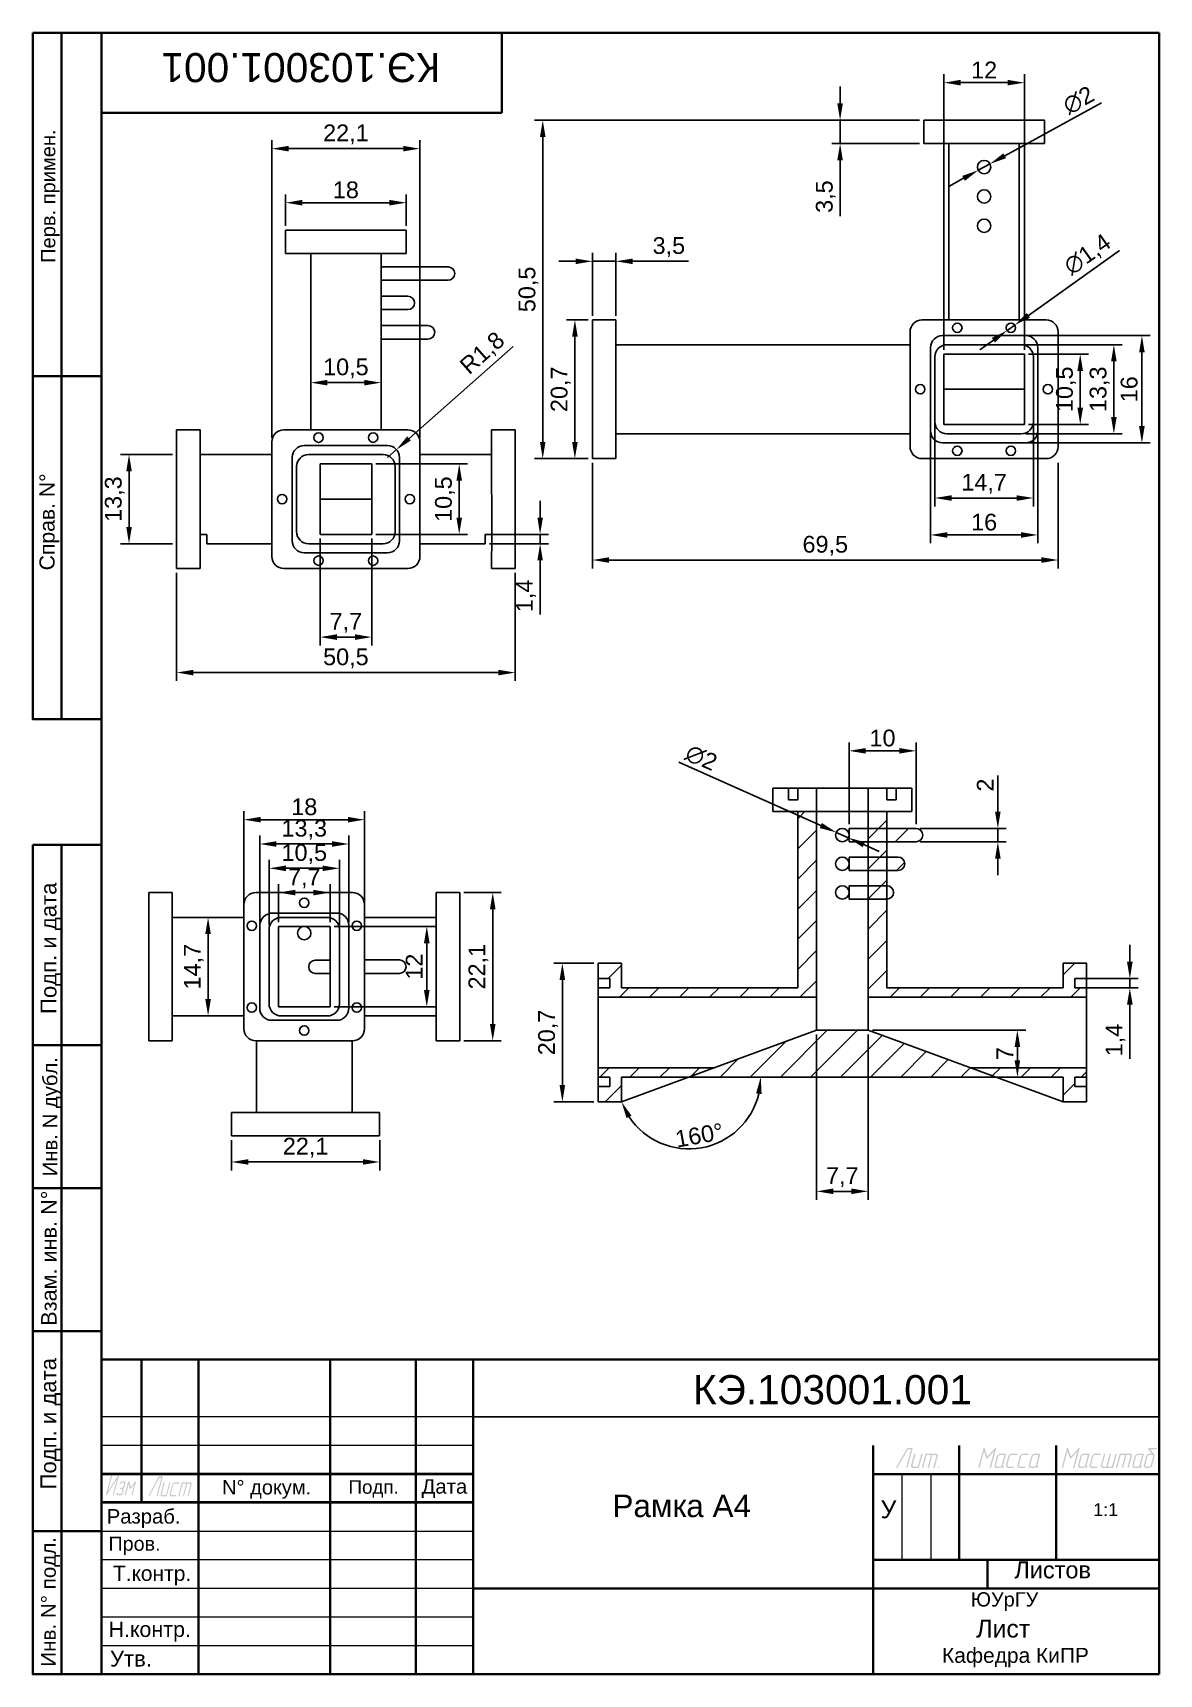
# Model space of a CAD drawing. Header units: millimetres. Extents: x 110 to 278, y 45 to 290.
import ezdxf

# ---------------------------------------------------------------- set-up
doc = ezdxf.new("R2010")
doc.units = ezdxf.units.MM
doc.styles.add('Arial$001', font='arial.ttf', dxfattribs={"height": 3.841954})
doc.styles.get("Standard").update_dxf_attribs({"font": 'arial.ttf'})
doc.dimstyles.new('ISO-25', dxfattribs={"dimtxt": 2.5, "dimasz": 2.5, "dimexe": 1.25, "dimexo": 0.625, "dimtad": 1, "dimtxsty": 'Standard', "dimcen": 2.5, "dimadec": 0, "dimazin": 0, "dimtfac": 1, "dimtmove": 0, "dimatfit": 3, "dimfxl": 1, "dimarcsym": 0})
pattern_1 = [(45, (47.947, -111.4023), (-2.245064, 2.245064), [])]

msp = doc.modelspace()

# ---------------------------------------------------------------- texts
at = {"color": 7, "true_color": 0x000007, "style": 'Arial$001'}
for s, height, rotation, p in [('КЭ.103001.001', 4.3426, 180, (171.145, 287.133)), ('Перв. примен.', 2.14368, 90, (113.693, 255.828)), ('Справ. N°', 2.2577, 90, (113.589, 209.961)), ('Подп. и дата', 2.36091, 90, (113.862, 143.776)), ('Инв. N дубл.', 2.16626, 90, (113.987, 119.569)), ('Взам. инв. N°', 2.31174, 90, (113.887, 97.264)), ('Подп. и дата', 2.35896, 90, (113.829, 72.858)), ('Инв. N° подл.', 2.19741, 90, (113.763, 46.417))]:
    msp.add_text(s, height=height, rotation=rotation, dxfattribs=at).set_placement(p)
for s, height, p in [('КЭ.103001.001', 4.3426, (208.838, 85.565)), ('N° докум. ', 2.1446, (138.566, 72.109)), ('Подп.', 2.0031, (157.445, 72.214)), ('Дата', 2.1676, (168.349, 72.214)), ('Рамка А4', 3.3601, (196.825, 68.721)), ('У', 2.678, (236.818, 68.549)), ('Разраб.', 2.1596, (121.374, 67.755)), ('1:1', 1.9166, (268.554, 68.874)), ('Пров.', 2.109, (121.622, 63.707)), ('Т.контр.', 2.2471, (122.284, 59.209)), ('Листов', 2.5116, (256.786, 59.589)), ('ЮУрГУ', 2.134, (250.292, 55.382)), ('Н.контр.', 2.2939, (121.639, 50.843)), ('Лист', 2.6488, (251.106, 50.76)), ('Кафедра КиПР', 2.23497, (246.001, 46.986)), ('Утв.', 2.3569, (121.854, 46.435))]:
    msp.add_text(s, height=height, dxfattribs=at).set_placement(p)

# ---------------------------------------------------------------- blocks, each defined once
blk = doc.blocks.new('*D217')
at = {"color": 0, "lineweight": -2, "transparency": 16777216}
for p, q in [((148.05, 261.35), (148.05, 266.05)), ((150.55, 264.8), (163.55, 264.8)), ((166.05, 261.35), (166.05, 266.05))]:
    blk.add_line(p, q, dxfattribs=at)
at = {"color": 0, "transparency": 16777216}
for points in [[(150.55, 265.22), (150.55, 264.39), (148.05, 264.8)], [(163.55, 265.22), (163.55, 264.39), (166.05, 264.8)]]:
    blk.add_solid(points, dxfattribs=at)
at = {"layer": 'Defpoints', "color": 0, "transparency": 16777216}
for p in [(166.05, 264.8), (148.05, 260.73), (166.05, 260.73)]:
    blk.add_point(p, dxfattribs=at)
at = {"color": 0, "transparency": 16777216, "insert": (157.05, 266.71), "char_height": 2.5, "attachment_point": 5}
blk.add_mtext('18', dxfattribs=at)
blk = doc.blocks.new('*D218')
at = {"color": 0, "lineweight": -2, "transparency": 16777216}
for p, q in [((151.8, 231.55), (151.8, 239.21)), ((154.3, 237.96), (159.8, 237.96)), ((162.3, 231.55), (162.3, 239.21))]:
    blk.add_line(p, q, dxfattribs=at)
at = {"color": 0, "transparency": 16777216}
for points in [[(154.3, 238.37), (154.3, 237.54), (151.8, 237.96)], [(159.8, 238.37), (159.8, 237.54), (162.3, 237.96)]]:
    blk.add_solid(points, dxfattribs=at)
at = {"layer": 'Defpoints', "color": 0, "transparency": 16777216}
for p in [(162.3, 237.96), (151.8, 230.93), (162.3, 230.93)]:
    blk.add_point(p, dxfattribs=at)
at = {"color": 0, "transparency": 16777216, "insert": (157.05, 240.08), "char_height": 2.5, "attachment_point": 5}
blk.add_mtext('10,5', dxfattribs=at)
blk = doc.blocks.new('*D219')
at = {"color": 0, "lineweight": -2, "transparency": 16777216}
for p, q in [((131.17, 227.23), (123.44, 227.23)), ((124.69, 224.73), (124.69, 216.43)), ((131.17, 213.93), (123.44, 213.93))]:
    blk.add_line(p, q, dxfattribs=at)
at = {"color": 0, "transparency": 16777216}
for points in [[(124.28, 224.73), (125.11, 224.73), (124.69, 227.23)], [(124.28, 216.43), (125.11, 216.43), (124.69, 213.93)]]:
    blk.add_solid(points, dxfattribs=at)
at = {"layer": 'Defpoints', "color": 0, "transparency": 16777216}
for p in [(131.8, 227.23), (124.69, 213.93), (131.8, 213.93)]:
    blk.add_point(p, dxfattribs=at)
at = {"color": 0, "transparency": 16777216, "insert": (122.57, 220.58), "char_height": 2.5, "attachment_point": 5, "rotation": 90}
blk.add_mtext('13,3', dxfattribs=at)
blk = doc.blocks.new('*D220')
at = {"color": 0, "lineweight": -2, "transparency": 16777216}
for p, q in [((161.52, 225.83), (175.21, 225.83)), ((173.96, 223.33), (173.96, 217.83)), ((161.52, 215.33), (175.21, 215.33))]:
    blk.add_line(p, q, dxfattribs=at)
at = {"color": 0, "transparency": 16777216}
for points in [[(173.54, 223.33), (174.38, 223.33), (173.96, 225.83)], [(173.54, 217.83), (174.38, 217.83), (173.96, 215.33)]]:
    blk.add_solid(points, dxfattribs=at)
at = {"layer": 'Defpoints', "color": 0, "transparency": 16777216}
for p in [(160.9, 225.83), (160.9, 215.33), (173.96, 215.33)]:
    blk.add_point(p, dxfattribs=at)
at = {"color": 0, "transparency": 16777216, "insert": (171.83, 220.58), "char_height": 2.5, "attachment_point": 5, "rotation": 90}
blk.add_mtext('10,5', dxfattribs=at)
blk = doc.blocks.new('*D221')
at = {"color": 0, "lineweight": -2, "transparency": 16777216}
for p, q in [((186.03, 217.83), (186.03, 220.33)), ((178.46, 215.33), (187.28, 215.33)), ((178.46, 213.93), (187.28, 213.93)), ((186.03, 215.33), (186.03, 213.93)), ((186.03, 211.43), (186.03, 203.37))]:
    blk.add_line(p, q, dxfattribs=at)
at = {"color": 0, "transparency": 16777216}
for points in [[(185.62, 217.83), (186.45, 217.83), (186.03, 215.33)], [(185.62, 211.43), (186.45, 211.43), (186.03, 213.93)]]:
    blk.add_solid(points, dxfattribs=at)
at = {"layer": 'Defpoints', "color": 0, "transparency": 16777216}
for p in [(177.84, 215.33), (177.84, 213.93), (186.03, 213.93)]:
    blk.add_point(p, dxfattribs=at)
at = {"color": 0, "transparency": 16777216, "insert": (183.91, 206.15), "char_height": 2.5, "attachment_point": 5, "rotation": 90}
blk.add_mtext('1,4', dxfattribs=at)
blk = doc.blocks.new('*D222')
at = {"color": 0, "lineweight": -2, "transparency": 16777216}
for p, q in [((153.2, 214.7), (153.2, 198.75)), ((160.9, 214.7), (160.9, 198.75)), ((155.7, 200), (158.4, 200))]:
    blk.add_line(p, q, dxfattribs=at)
at = {"color": 0, "transparency": 16777216}
for points in [[(155.7, 200.42), (155.7, 199.58), (153.2, 200)], [(158.4, 200.42), (158.4, 199.58), (160.9, 200)]]:
    blk.add_solid(points, dxfattribs=at)
at = {"layer": 'Defpoints', "color": 0, "transparency": 16777216}
for p in [(153.2, 215.33), (160.9, 215.33), (160.9, 200)]:
    blk.add_point(p, dxfattribs=at)
at = {"color": 0, "transparency": 16777216, "insert": (157.05, 202.12), "char_height": 2.5, "attachment_point": 5}
blk.add_mtext('7,7', dxfattribs=at)
blk = doc.blocks.new('*D223')
at = {"color": 0, "lineweight": -2, "transparency": 16777216}
for p, q in [((131.8, 209.6), (131.8, 193.46)), ((182.3, 209.6), (182.3, 193.46)), ((134.3, 194.71), (179.8, 194.71))]:
    blk.add_line(p, q, dxfattribs=at)
at = {"color": 0, "transparency": 16777216}
for points in [[(134.3, 195.12), (134.3, 194.29), (131.8, 194.71)], [(179.8, 195.12), (179.8, 194.29), (182.3, 194.71)]]:
    blk.add_solid(points, dxfattribs=at)
at = {"layer": 'Defpoints', "color": 0, "transparency": 16777216}
for p in [(131.8, 210.23), (182.3, 210.23), (182.3, 194.71)]:
    blk.add_point(p, dxfattribs=at)
at = {"color": 0, "transparency": 16777216, "insert": (157.05, 196.83), "char_height": 2.5, "attachment_point": 5}
blk.add_mtext('50,5', dxfattribs=at)
blk = doc.blocks.new('*D224')
at = {"color": 0, "lineweight": -2, "transparency": 16777216}
for p, q in [((182, 243.37), (166.47, 229.63)), ((163.25, 226.78), (164.6, 227.97))]:
    blk.add_line(p, q, dxfattribs=at)
at = {"color": 0, "transparency": 16777216}
blk.add_solid([(166.19, 229.94), (166.74, 229.32), (164.6, 227.97)], dxfattribs=at)
at = {"layer": 'Defpoints', "color": 0, "transparency": 16777216}
for p in [(164.6, 227.97), (163.25, 226.78)]:
    blk.add_point(p, dxfattribs=at)
at = {"color": 0, "transparency": 16777216, "insert": (177.52, 242.25), "char_height": 2.5, "attachment_point": 5, "rotation": 41.5039}
blk.add_mtext('R1,8', dxfattribs=at)
blk = doc.blocks.new('*D225')
at = {"color": 0, "lineweight": -2, "transparency": 16777216}
for p, q in [((146, 229.75), (146, 274.12)), ((148.5, 272.87), (165.6, 272.87)), ((168.1, 229.75), (168.1, 274.12))]:
    blk.add_line(p, q, dxfattribs=at)
at = {"color": 0, "transparency": 16777216}
for points in [[(148.5, 273.28), (148.5, 272.45), (146, 272.87)], [(165.6, 273.28), (165.6, 272.45), (168.1, 272.87)]]:
    blk.add_solid(points, dxfattribs=at)
at = {"layer": 'Defpoints', "color": 0, "transparency": 16777216}
for p in [(168.1, 272.87), (146, 229.13), (168.1, 229.13)]:
    blk.add_point(p, dxfattribs=at)
at = {"color": 0, "transparency": 16777216, "insert": (157.05, 274.99), "char_height": 2.5, "attachment_point": 5}
blk.add_mtext('22,1', dxfattribs=at)
blk = doc.blocks.new('*D240')
at = {"color": 0, "lineweight": -2, "transparency": 16777216}
for p, q in [((246.28, 242.84), (246.28, 283.96)), ((248.78, 282.71), (255.78, 282.71)), ((258.28, 242.84), (258.28, 283.96))]:
    blk.add_line(p, q, dxfattribs=at)
at = {"color": 0, "transparency": 16777216}
for points in [[(248.78, 283.13), (248.78, 282.3), (246.28, 282.71)], [(255.78, 283.13), (255.78, 282.3), (258.28, 282.71)]]:
    blk.add_solid(points, dxfattribs=at)
at = {"layer": 'Defpoints', "color": 0, "transparency": 16777216}
for p in [(258.28, 282.71), (246.28, 242.22), (258.28, 242.22)]:
    blk.add_point(p, dxfattribs=at)
at = {"color": 0, "transparency": 16777216, "insert": (252.28, 284.6), "char_height": 2.5, "attachment_point": 5}
blk.add_mtext('12', dxfattribs=at)
blk = doc.blocks.new('*D241')
at = {"color": 0, "lineweight": -2, "transparency": 16777216}
for p, q in [((230.79, 279.62), (230.79, 282.12)), ((242.66, 277.12), (229.54, 277.12)), ((230.79, 277.12), (230.79, 273.62)), ((242.66, 273.62), (229.54, 273.62)), ((230.79, 271.12), (230.79, 262.8))]:
    blk.add_line(p, q, dxfattribs=at)
at = {"color": 0, "transparency": 16777216}
for points in [[(230.37, 279.62), (231.2, 279.62), (230.79, 277.12)], [(230.37, 271.12), (231.2, 271.12), (230.79, 273.62)]]:
    blk.add_solid(points, dxfattribs=at)
at = {"layer": 'Defpoints', "color": 0, "transparency": 16777216}
for p in [(243.28, 277.12), (230.79, 273.62), (243.28, 273.62)]:
    blk.add_point(p, dxfattribs=at)
at = {"color": 0, "transparency": 16777216, "insert": (228.66, 265.71), "char_height": 2.5, "attachment_point": 5, "rotation": 90}
blk.add_mtext('3,5', dxfattribs=at)
blk = doc.blocks.new('*D242')
at = {"color": 0, "lineweight": -2, "transparency": 16777216}
for p, q in [((193.83, 247.95), (193.83, 257.31)), ((197.33, 247.95), (197.33, 257.31)), ((191.33, 256.06), (188.83, 256.06)), ((193.83, 256.06), (197.33, 256.06)), ((199.83, 256.06), (208.15, 256.06))]:
    blk.add_line(p, q, dxfattribs=at)
at = {"color": 0, "transparency": 16777216}
for points in [[(191.33, 256.47), (191.33, 255.64), (193.83, 256.06)], [(199.83, 256.47), (199.83, 255.64), (197.33, 256.06)]]:
    blk.add_solid(points, dxfattribs=at)
at = {"layer": 'Defpoints', "color": 0, "transparency": 16777216}
for p in [(197.33, 256.06), (193.83, 247.32), (197.33, 247.32)]:
    blk.add_point(p, dxfattribs=at)
at = {"color": 0, "transparency": 16777216, "insert": (205.24, 258.18), "char_height": 2.5, "attachment_point": 5}
blk.add_mtext('3,5', dxfattribs=at)
blk = doc.blocks.new('*D243')
at = {"color": 0, "lineweight": -2, "transparency": 16777216}
for p, q in [((193.21, 247.32), (189.97, 247.32)), ((191.22, 244.82), (191.22, 229.12)), ((193.21, 226.62), (189.97, 226.62))]:
    blk.add_line(p, q, dxfattribs=at)
at = {"color": 0, "transparency": 16777216}
for points in [[(190.8, 244.82), (191.64, 244.82), (191.22, 247.32)], [(190.8, 229.12), (191.64, 229.12), (191.22, 226.62)]]:
    blk.add_solid(points, dxfattribs=at)
at = {"layer": 'Defpoints', "color": 0, "transparency": 16777216}
for p in [(193.83, 247.32), (191.22, 226.62), (193.83, 226.62)]:
    blk.add_point(p, dxfattribs=at)
at = {"color": 0, "transparency": 16777216, "insert": (189.09, 236.97), "char_height": 2.5, "attachment_point": 5, "rotation": 90}
blk.add_mtext('20,7', dxfattribs=at)
blk = doc.blocks.new('*D244')
at = {"color": 0, "lineweight": -2, "transparency": 16777216}
for p, q in [((230.16, 277.12), (185.17, 277.12)), ((186.42, 229.12), (186.42, 274.62)), ((193.21, 226.62), (185.17, 226.62))]:
    blk.add_line(p, q, dxfattribs=at)
at = {"color": 0, "transparency": 16777216}
for points in [[(186.01, 274.62), (186.84, 274.62), (186.42, 277.12)], [(186.01, 229.12), (186.84, 229.12), (186.42, 226.62)]]:
    blk.add_solid(points, dxfattribs=at)
at = {"layer": 'Defpoints', "color": 0, "transparency": 16777216}
for p in [(186.42, 277.12), (230.79, 277.12), (193.83, 226.62)]:
    blk.add_point(p, dxfattribs=at)
at = {"color": 0, "transparency": 16777216, "insert": (184.3, 251.87), "char_height": 2.5, "attachment_point": 5, "rotation": 90}
blk.add_mtext('50,5', dxfattribs=at)
blk = doc.blocks.new('*D245')
at = {"color": 0, "lineweight": -2, "transparency": 16777216}
for p, q in [((272.5, 257.67), (258.89, 248)), ((255.71, 245.74), (256.85, 246.55)), ((253.67, 244.29), (251.63, 242.84))]:
    blk.add_line(p, q, dxfattribs=at)
at = {"color": 0, "transparency": 16777216}
for points in [[(258.65, 248.34), (259.13, 247.66), (256.85, 246.55)], [(253.43, 244.63), (253.91, 243.95), (255.71, 245.74)]]:
    blk.add_solid(points, dxfattribs=at)
at = {"layer": 'Defpoints', "color": 0, "transparency": 16777216}
for p in [(255.71, 245.74), (256.85, 246.55)]:
    blk.add_point(p, dxfattribs=at)
at = {"color": 0, "transparency": 16777216, "insert": (267.78, 256.98), "char_height": 2.5, "attachment_point": 5, "rotation": 35.4016}
blk.add_mtext('∅1,4', dxfattribs=at)
blk = doc.blocks.new('*D246')
at = {"color": 0, "lineweight": -2, "transparency": 16777216}
for p, q in [((269.77, 279.71), (255.35, 271.8)), ((251.4, 269.64), (253.16, 270.6)), ((249.21, 268.44), (247.02, 267.24))]:
    blk.add_line(p, q, dxfattribs=at)
at = {"color": 0, "transparency": 16777216}
for points in [[(255.15, 272.17), (255.55, 271.44), (253.16, 270.6)], [(249.01, 268.8), (249.41, 268.07), (251.4, 269.64)]]:
    blk.add_solid(points, dxfattribs=at)
at = {"layer": 'Defpoints', "color": 0, "transparency": 16777216}
for p in [(251.4, 269.64), (253.16, 270.6)]:
    blk.add_point(p, dxfattribs=at)
at = {"color": 0, "transparency": 16777216, "insert": (266.38, 280.09), "char_height": 2.5, "attachment_point": 5, "rotation": 28.7179}
blk.add_mtext('∅2', dxfattribs=at)
blk = doc.blocks.new('*D247')
at = {"color": 0, "lineweight": -2, "transparency": 16777216}
for p, q in [((258.91, 242.22), (267.87, 242.22)), ((266.62, 239.72), (266.62, 234.22)), ((258.91, 231.72), (267.87, 231.72))]:
    blk.add_line(p, q, dxfattribs=at)
at = {"color": 0, "transparency": 16777216}
for points in [[(266.2, 239.72), (267.03, 239.72), (266.62, 242.22)], [(266.2, 234.22), (267.03, 234.22), (266.62, 231.72)]]:
    blk.add_solid(points, dxfattribs=at)
at = {"layer": 'Defpoints', "color": 0, "transparency": 16777216}
for p in [(258.28, 242.22), (258.28, 231.72), (266.62, 231.72)]:
    blk.add_point(p, dxfattribs=at)
at = {"color": 0, "transparency": 16777216, "insert": (264.49, 236.97), "char_height": 2.5, "attachment_point": 5, "rotation": 90}
blk.add_mtext('10,5', dxfattribs=at)
blk = doc.blocks.new('*D248')
at = {"color": 0, "lineweight": -2, "transparency": 16777216}
for p, q in [((258.46, 243.62), (272.89, 243.62)), ((271.64, 241.12), (271.64, 232.82)), ((258.46, 230.32), (272.89, 230.32))]:
    blk.add_line(p, q, dxfattribs=at)
at = {"color": 0, "transparency": 16777216}
for points in [[(271.22, 241.12), (272.05, 241.12), (271.64, 243.62)], [(271.22, 232.82), (272.05, 232.82), (271.64, 230.32)]]:
    blk.add_solid(points, dxfattribs=at)
at = {"layer": 'Defpoints', "color": 0, "transparency": 16777216}
for p in [(257.83, 243.62), (257.83, 230.32), (271.64, 230.32)]:
    blk.add_point(p, dxfattribs=at)
at = {"color": 0, "transparency": 16777216, "insert": (269.51, 236.97), "char_height": 2.5, "attachment_point": 5, "rotation": 90}
blk.add_mtext('13,3', dxfattribs=at)
blk = doc.blocks.new('*D249')
at = {"color": 0, "lineweight": -2, "transparency": 16777216}
for p, q in [((252.91, 244.97), (277.07, 244.97)), ((275.82, 242.47), (275.82, 231.47)), ((252.91, 228.97), (277.07, 228.97))]:
    blk.add_line(p, q, dxfattribs=at)
at = {"color": 0, "transparency": 16777216}
for points in [[(275.4, 242.47), (276.24, 242.47), (275.82, 244.97)], [(275.4, 231.47), (276.24, 231.47), (275.82, 228.97)]]:
    blk.add_solid(points, dxfattribs=at)
at = {"layer": 'Defpoints', "color": 0, "transparency": 16777216}
for p in [(252.28, 244.97), (252.28, 228.97), (275.82, 228.97)]:
    blk.add_point(p, dxfattribs=at)
at = {"color": 0, "transparency": 16777216, "insert": (273.92, 236.97), "char_height": 2.5, "attachment_point": 5, "rotation": 90}
blk.add_mtext('16', dxfattribs=at)
blk = doc.blocks.new('*D250')
at = {"color": 0, "lineweight": -2, "transparency": 16777216}
for p, q in [((244.93, 236.34), (244.93, 219.5)), ((259.63, 236.34), (259.63, 219.5)), ((247.43, 220.75), (257.13, 220.75))]:
    blk.add_line(p, q, dxfattribs=at)
at = {"color": 0, "transparency": 16777216}
for points in [[(247.43, 221.16), (247.43, 220.33), (244.93, 220.75)], [(257.13, 221.16), (257.13, 220.33), (259.63, 220.75)]]:
    blk.add_solid(points, dxfattribs=at)
at = {"layer": 'Defpoints', "color": 0, "transparency": 16777216}
for p in [(244.93, 236.97), (259.63, 236.97), (259.63, 220.75)]:
    blk.add_point(p, dxfattribs=at)
at = {"color": 0, "transparency": 16777216, "insert": (252.28, 222.87), "char_height": 2.5, "attachment_point": 5}
blk.add_mtext('14,7', dxfattribs=at)
blk = doc.blocks.new('*D251')
at = {"color": 0, "lineweight": -2, "transparency": 16777216}
for p, q in [((244.28, 236.35), (244.28, 213.99)), ((260.28, 236.35), (260.28, 213.99)), ((246.78, 215.24), (257.78, 215.24))]:
    blk.add_line(p, q, dxfattribs=at)
at = {"color": 0, "transparency": 16777216}
for points in [[(246.78, 215.65), (246.78, 214.82), (244.28, 215.24)], [(257.78, 215.65), (257.78, 214.82), (260.28, 215.24)]]:
    blk.add_solid(points, dxfattribs=at)
at = {"layer": 'Defpoints', "color": 0, "transparency": 16777216}
for p in [(244.28, 236.97), (260.28, 236.97), (260.28, 215.24)]:
    blk.add_point(p, dxfattribs=at)
at = {"color": 0, "transparency": 16777216, "insert": (252.28, 217.14), "char_height": 2.5, "attachment_point": 5}
blk.add_mtext('16', dxfattribs=at)
blk = doc.blocks.new('*D252')
at = {"color": 0, "lineweight": -2, "transparency": 16777216}
for p, q in [((193.83, 226), (193.83, 210.25)), ((263.33, 226), (263.33, 210.25)), ((196.33, 211.5), (260.83, 211.5))]:
    blk.add_line(p, q, dxfattribs=at)
at = {"color": 0, "transparency": 16777216}
for points in [[(196.33, 211.91), (196.33, 211.08), (193.83, 211.5)], [(260.83, 211.91), (260.83, 211.08), (263.33, 211.5)]]:
    blk.add_solid(points, dxfattribs=at)
at = {"layer": 'Defpoints', "color": 0, "transparency": 16777216}
for p in [(193.83, 226.62), (263.33, 226.62), (263.33, 211.5)]:
    blk.add_point(p, dxfattribs=at)
at = {"color": 0, "transparency": 16777216, "insert": (228.58, 213.62), "char_height": 2.5, "attachment_point": 5}
blk.add_mtext('69,5', dxfattribs=at)
blk = doc.blocks.new('*D262')
at = {"color": 0, "lineweight": -2, "transparency": 16777216}
for p, q in [((141.84, 158.81), (141.84, 174.01)), ((159.84, 158.81), (159.84, 174.01)), ((144.34, 172.76), (157.34, 172.76))]:
    blk.add_line(p, q, dxfattribs=at)
at = {"color": 0, "transparency": 16777216}
for points in [[(144.34, 173.18), (144.34, 172.35), (141.84, 172.76)], [(157.34, 173.18), (157.34, 172.35), (159.84, 172.76)]]:
    blk.add_solid(points, dxfattribs=at)
at = {"layer": 'Defpoints', "color": 0, "transparency": 16777216}
for p in [(159.84, 172.76), (141.84, 158.19), (159.84, 158.19)]:
    blk.add_point(p, dxfattribs=at)
at = {"color": 0, "transparency": 16777216, "insert": (150.84, 174.67), "char_height": 2.5, "attachment_point": 5}
blk.add_mtext('18', dxfattribs=at)
blk = doc.blocks.new('*D263')
at = {"color": 0, "lineweight": -2, "transparency": 16777216}
for p, q in [((144.19, 157.46), (144.19, 170.39)), ((146.69, 169.14), (154.99, 169.14)), ((157.49, 157.46), (157.49, 170.39))]:
    blk.add_line(p, q, dxfattribs=at)
at = {"color": 0, "transparency": 16777216}
for points in [[(146.69, 169.55), (146.69, 168.72), (144.19, 169.14)], [(154.99, 169.55), (154.99, 168.72), (157.49, 169.14)]]:
    blk.add_solid(points, dxfattribs=at)
at = {"layer": 'Defpoints', "color": 0, "transparency": 16777216}
for p in [(157.49, 169.14), (144.19, 156.84), (157.49, 156.84)]:
    blk.add_point(p, dxfattribs=at)
at = {"color": 0, "transparency": 16777216, "insert": (150.84, 171.26), "char_height": 2.5, "attachment_point": 5}
blk.add_mtext('13,3', dxfattribs=at)
blk = doc.blocks.new('*D264')
at = {"color": 0, "lineweight": -2, "transparency": 16777216}
for p, q in [((145.59, 157.01), (145.59, 166.76)), ((156.09, 157.01), (156.09, 166.76)), ((148.09, 165.51), (153.59, 165.51))]:
    blk.add_line(p, q, dxfattribs=at)
at = {"color": 0, "transparency": 16777216}
for points in [[(148.09, 165.92), (148.09, 165.09), (145.59, 165.51)], [(153.59, 165.92), (153.59, 165.09), (156.09, 165.51)]]:
    blk.add_solid(points, dxfattribs=at)
at = {"layer": 'Defpoints', "color": 0, "transparency": 16777216}
for p in [(156.09, 165.51), (145.59, 156.39), (156.09, 156.39)]:
    blk.add_point(p, dxfattribs=at)
at = {"color": 0, "transparency": 16777216, "insert": (150.84, 167.63), "char_height": 2.5, "attachment_point": 5}
blk.add_mtext('10,5', dxfattribs=at)
blk = doc.blocks.new('*D265')
at = {"color": 0, "lineweight": -2, "transparency": 16777216}
for p, q in [((146.99, 157.46), (146.99, 163.14)), ((149.49, 161.89), (152.19, 161.89)), ((154.69, 157.46), (154.69, 163.14))]:
    blk.add_line(p, q, dxfattribs=at)
at = {"color": 0, "transparency": 16777216}
for points in [[(149.49, 162.3), (149.49, 161.47), (146.99, 161.89)], [(152.19, 162.3), (152.19, 161.47), (154.69, 161.89)]]:
    blk.add_solid(points, dxfattribs=at)
at = {"layer": 'Defpoints', "color": 0, "transparency": 16777216}
for p in [(154.69, 161.89), (146.99, 156.84), (154.69, 156.84)]:
    blk.add_point(p, dxfattribs=at)
at = {"color": 0, "transparency": 16777216, "insert": (150.84, 164.01), "char_height": 2.5, "attachment_point": 5}
blk.add_mtext('7,7', dxfattribs=at)
blk = doc.blocks.new('*D266')
at = {"color": 0, "lineweight": -2, "transparency": 16777216}
for p, q in [((155.31, 156.84), (170.37, 156.84)), ((169.12, 154.34), (169.12, 147.34)), ((155.31, 144.84), (170.37, 144.84))]:
    blk.add_line(p, q, dxfattribs=at)
at = {"color": 0, "transparency": 16777216}
for points in [[(168.7, 154.34), (169.54, 154.34), (169.12, 156.84)], [(168.7, 147.34), (169.54, 147.34), (169.12, 144.84)]]:
    blk.add_solid(points, dxfattribs=at)
at = {"layer": 'Defpoints', "color": 0, "transparency": 16777216}
for p in [(154.69, 156.84), (154.69, 144.84), (169.12, 144.84)]:
    blk.add_point(p, dxfattribs=at)
at = {"color": 0, "transparency": 16777216, "insert": (167.24, 150.84), "char_height": 2.5, "attachment_point": 5, "rotation": 90}
blk.add_mtext('12', dxfattribs=at)
blk = doc.blocks.new('*D267')
at = {"color": 0, "lineweight": -2, "transparency": 16777216}
for p, q in [((174.66, 161.89), (180.21, 161.89)), ((178.96, 159.39), (178.96, 142.29)), ((174.66, 139.79), (180.21, 139.79))]:
    blk.add_line(p, q, dxfattribs=at)
at = {"color": 0, "transparency": 16777216}
for points in [[(178.54, 159.39), (179.38, 159.39), (178.96, 161.89)], [(178.54, 142.29), (179.38, 142.29), (178.96, 139.79)]]:
    blk.add_solid(points, dxfattribs=at)
at = {"layer": 'Defpoints', "color": 0, "transparency": 16777216}
for p in [(174.04, 161.89), (174.04, 139.79), (178.96, 139.79)]:
    blk.add_point(p, dxfattribs=at)
at = {"color": 0, "transparency": 16777216, "insert": (176.83, 150.84), "char_height": 2.5, "attachment_point": 5, "rotation": 90}
blk.add_mtext('22,1', dxfattribs=at)
blk = doc.blocks.new('*D268')
at = {"color": 0, "lineweight": -2, "transparency": 16777216}
for p, q in [((139.99, 124.96), (139.99, 120.45)), ((162.09, 124.96), (162.09, 120.45)), ((142.49, 121.7), (159.59, 121.7))]:
    blk.add_line(p, q, dxfattribs=at)
at = {"color": 0, "transparency": 16777216}
for points in [[(142.49, 122.12), (142.49, 121.29), (139.99, 121.7)], [(159.59, 122.12), (159.59, 121.29), (162.09, 121.7)]]:
    blk.add_solid(points, dxfattribs=at)
at = {"layer": 'Defpoints', "color": 0, "transparency": 16777216}
for p in [(139.99, 125.59), (162.09, 125.59), (162.09, 121.7)]:
    blk.add_point(p, dxfattribs=at)
at = {"color": 0, "transparency": 16777216, "insert": (151.04, 123.83), "char_height": 2.5, "attachment_point": 5}
blk.add_mtext('22,1', dxfattribs=at)
blk = doc.blocks.new('*D269')
at = {"color": 0, "lineweight": -2, "transparency": 16777216}
for p, q in [((137.11, 158.19), (137.74, 158.19)), ((136.49, 155.69), (136.49, 145.99)), ((137.11, 143.49), (137.74, 143.49))]:
    blk.add_line(p, q, dxfattribs=at)
at = {"color": 0, "transparency": 16777216}
for points in [[(136.07, 155.69), (136.9, 155.69), (136.49, 158.19)], [(136.07, 145.99), (136.9, 145.99), (136.49, 143.49)]]:
    blk.add_solid(points, dxfattribs=at)
at = {"layer": 'Defpoints', "color": 0, "transparency": 16777216}
for p in [(136.49, 158.19), (136.49, 143.49), (136.49, 143.49)]:
    blk.add_point(p, dxfattribs=at)
at = {"color": 0, "transparency": 16777216, "insert": (134.36, 150.84), "char_height": 2.5, "attachment_point": 5, "rotation": 90}
blk.add_mtext('14,7', dxfattribs=at)
blk = doc.blocks.new('*D279')
at = {"color": 0, "lineweight": -2, "transparency": 16777216}
for p, q in [((227.27, 140.74), (227.27, 116.07)), ((234.97, 140.74), (234.97, 116.07)), ((229.77, 117.32), (232.47, 117.32))]:
    blk.add_line(p, q, dxfattribs=at)
at = {"color": 0, "transparency": 16777216}
for points in [[(229.77, 117.74), (229.77, 116.91), (227.27, 117.32)], [(232.47, 117.74), (232.47, 116.91), (234.97, 117.32)]]:
    blk.add_solid(points, dxfattribs=at)
at = {"layer": 'Defpoints', "color": 0, "transparency": 16777216}
for p in [(227.27, 141.37), (234.97, 141.37), (234.97, 117.32)]:
    blk.add_point(p, dxfattribs=at)
at = {"color": 0, "transparency": 16777216, "insert": (231.12, 119.44), "char_height": 2.5, "attachment_point": 5}
blk.add_mtext('7,7', dxfattribs=at)
blk = doc.blocks.new('*D280')
at = {"color": 0, "lineweight": -2, "transparency": 16777216}
for p, q in [((235.6, 141.37), (258.49, 141.37)), ((257.24, 136.87), (257.24, 138.87)), ((235.6, 134.37), (258.49, 134.37))]:
    blk.add_line(p, q, dxfattribs=at)
at = {"color": 0, "transparency": 16777216}
for points in [[(256.83, 138.87), (257.66, 138.87), (257.24, 141.37)], [(256.83, 136.87), (257.66, 136.87), (257.24, 134.37)]]:
    blk.add_solid(points, dxfattribs=at)
at = {"layer": 'Defpoints', "color": 0, "transparency": 16777216}
for p in [(234.97, 141.37), (257.24, 141.37), (234.97, 134.37)]:
    blk.add_point(p, dxfattribs=at)
at = {"color": 0, "transparency": 16777216, "insert": (255.37, 137.87), "char_height": 2.5, "attachment_point": 5, "rotation": 90}
blk.add_mtext('7', dxfattribs=at)
blk = doc.blocks.new('*D281')
at = {"color": 0, "lineweight": -2, "transparency": 16777216}
for p, q in [((274.02, 151.57), (274.02, 154.07)), ((266.45, 149.07), (275.27, 149.07)), ((266.45, 147.67), (275.27, 147.67)), ((274.02, 149.07), (274.02, 147.67)), ((274.02, 145.17), (274.02, 137.11))]:
    blk.add_line(p, q, dxfattribs=at)
at = {"color": 0, "transparency": 16777216}
for points in [[(273.6, 151.57), (274.44, 151.57), (274.02, 149.07)], [(273.6, 145.17), (274.44, 145.17), (274.02, 147.67)]]:
    blk.add_solid(points, dxfattribs=at)
at = {"layer": 'Defpoints', "color": 0, "transparency": 16777216}
for p in [(265.82, 149.07), (265.82, 147.67), (274.02, 147.67)]:
    blk.add_point(p, dxfattribs=at)
at = {"color": 0, "transparency": 16777216, "insert": (271.89, 139.89), "char_height": 2.5, "attachment_point": 5, "rotation": 90}
blk.add_mtext('1,4', dxfattribs=at)
blk = doc.blocks.new('*D282')
at = {"color": 0, "lineweight": -2, "transparency": 16777216}
for p, q in [((194.05, 151.37), (188.1, 151.37)), ((189.35, 148.87), (189.35, 133.17)), ((194.05, 130.67), (188.1, 130.67))]:
    blk.add_line(p, q, dxfattribs=at)
at = {"color": 0, "transparency": 16777216}
for points in [[(188.93, 148.87), (189.76, 148.87), (189.35, 151.37)], [(188.93, 133.17), (189.76, 133.17), (189.35, 130.67)]]:
    blk.add_solid(points, dxfattribs=at)
at = {"layer": 'Defpoints', "color": 0, "transparency": 16777216}
for p in [(194.67, 151.37), (189.35, 130.67), (194.67, 130.67)]:
    blk.add_point(p, dxfattribs=at)
at = {"color": 0, "transparency": 16777216, "insert": (187.22, 141.02), "char_height": 2.5, "attachment_point": 5, "rotation": 90}
blk.add_mtext('20,7', dxfattribs=at)
blk = doc.blocks.new('*D283')
at = {"color": 0, "lineweight": -2, "transparency": 16777216}
for p, q in [((232.12, 172.09), (232.12, 184.28)), ((242.12, 172.09), (242.12, 184.28)), ((234.62, 183.03), (239.62, 183.03))]:
    blk.add_line(p, q, dxfattribs=at)
at = {"color": 0, "transparency": 16777216}
for points in [[(234.62, 183.45), (234.62, 182.62), (232.12, 183.03)], [(239.62, 183.45), (239.62, 182.62), (242.12, 183.03)]]:
    blk.add_solid(points, dxfattribs=at)
at = {"layer": 'Defpoints', "color": 0, "transparency": 16777216}
for p in [(242.12, 183.03), (232.12, 171.47), (242.12, 171.47)]:
    blk.add_point(p, dxfattribs=at)
at = {"color": 0, "transparency": 16777216, "insert": (237.12, 184.93), "char_height": 2.5, "attachment_point": 5}
blk.add_mtext('10', dxfattribs=at)
blk = doc.blocks.new('*D284')
at = {"color": 0, "lineweight": -2, "transparency": 16777216}
for p, q in [((254.33, 173.97), (254.33, 179.37)), ((242.75, 171.47), (255.58, 171.47)), ((254.33, 169.47), (254.33, 171.47)), ((242.75, 169.47), (255.58, 169.47)), ((254.33, 166.97), (254.33, 164.47))]:
    blk.add_line(p, q, dxfattribs=at)
at = {"color": 0, "transparency": 16777216}
for points in [[(253.91, 173.97), (254.74, 173.97), (254.33, 171.47)], [(253.91, 166.97), (254.74, 166.97), (254.33, 169.47)]]:
    blk.add_solid(points, dxfattribs=at)
at = {"layer": 'Defpoints', "color": 0, "transparency": 16777216}
for p in [(242.12, 171.47), (254.33, 171.47), (242.12, 169.47)]:
    blk.add_point(p, dxfattribs=at)
at = {"color": 0, "transparency": 16777216, "insert": (252.45, 177.92), "char_height": 2.5, "attachment_point": 5, "rotation": 90}
blk.add_mtext('2', dxfattribs=at)
blk = doc.blocks.new('*D285')
at = {"color": 0, "lineweight": -2, "transparency": 16777216}
for p, q in [((206.72, 181.32), (227.92, 171.89)), ((232.03, 170.06), (230.21, 170.87)), ((234.32, 169.04), (236.6, 168.03))]:
    blk.add_line(p, q, dxfattribs=at)
at = {"color": 0, "transparency": 16777216}
for points in [[(228.09, 172.27), (227.75, 171.51), (230.21, 170.87)], [(234.49, 169.42), (234.15, 168.66), (232.03, 170.06)]]:
    blk.add_solid(points, dxfattribs=at)
at = {"layer": 'Defpoints', "color": 0, "transparency": 16777216}
for p in [(230.21, 170.87), (232.03, 170.06)]:
    blk.add_point(p, dxfattribs=at)
at = {"color": 0, "transparency": 16777216, "insert": (210.07, 181.99), "char_height": 2.5, "attachment_point": 5, "rotation": 336.0171}
blk.add_mtext('∅2', dxfattribs=at)
blk = doc.blocks.new('*D286')
at = {"color": 0, "lineweight": -2, "transparency": 16777216}
blk.add_arc((208.23, 134.37), 10.72, 213.5791, 346.6093, dxfattribs=at)
at = {"color": 0, "transparency": 16777216}
for points in [[(218.25, 131.93), (219.08, 131.83), (218.95, 134.37)], [(198.93, 128.25), (199.67, 128.62), (198.17, 130.67)]]:
    blk.add_solid(points, dxfattribs=at)
at = {"layer": 'Defpoints', "color": 0, "transparency": 16777216}
for p in [(227.27, 141.37), (198.17, 134.37), (224.47, 134.37), (198.17, 130.67), (205.18, 124.09)]:
    blk.add_point(p, dxfattribs=at)
at = {"color": 0, "transparency": 16777216, "insert": (209.78, 125.68), "char_height": 2.5, "attachment_point": 5, "rotation": 10.0942}
blk.add_mtext('160°', dxfattribs=at)

# ---------------------------------------------------------------- dimensions: what is measured, and where the dimension line sits
for base, p1, p2, picture, middle in [((258.28, 282.715), (246.28, 242.216), (258.28, 242.216), '*D240', (252.28, 284.595)), ((197.33, 256.057), (193.83, 247.321), (197.33, 247.321), '*D242', (205.24, 258.185)), ((162.298, 237.956), (151.798, 230.929), (162.298, 230.929), '*D218', (157.048, 240.083)), ((260.28, 215.238), (244.28, 236.971), (260.28, 236.971), '*D251', (252.28, 217.14)), ((259.63, 220.746), (244.93, 236.969), (259.63, 236.969), '*D250', (252.28, 222.873)), ((160.898, 200), (153.198, 215.329), (160.898, 215.329), '*D222', (157.048, 202.123)), ((242.121, 183.032), (232.121, 171.466), (242.121, 171.466), '*D283', (237.121, 184.933)), ((234.971, 117.323), (227.271, 141.366), (234.971, 141.366), '*D279', (231.121, 119.445))]:
    dim = msp.add_linear_dim(base=base, p1=p1, p2=p2, dimstyle='ISO-25')
    dim.commit()
    dim.dimension.update_dxf_attribs({"geometry": picture, "text_midpoint": middle})
for base, p1, p2, picture, middle in [((230.787, 273.621), (243.28, 277.121), (243.28, 273.621), '*D241', (228.659, 265.712)), ((173.958, 215.329), (160.898, 225.829), (160.898, 215.329), '*D220', (171.831, 220.579)), ((186.034, 213.929), (177.837, 215.329), (177.837, 213.929), '*D221', (183.906, 206.151)), ((254.326, 171.466), (242.121, 169.466), (242.121, 171.466), '*D284', (252.446, 177.919)), ((136.488, 143.486), (136.488, 158.186), (136.488, 143.486), '*D269', (134.361, 150.836)), ((169.121, 144.836), (154.688, 156.836), (154.688, 144.836), '*D266', (167.241, 150.836)), ((274.021, 147.666), (265.821, 149.066), (265.821, 147.666), '*D281', (271.894, 139.888)), ((257.244, 141.366), (234.971, 134.366), (234.971, 141.366), '*D280', (255.369, 137.866))]:
    dim = msp.add_linear_dim(base=base, p1=p1, p2=p2, angle=90, dimstyle='ISO-25')
    dim.commit()
    dim.dimension.update_dxf_attribs({"geometry": picture, "text_midpoint": middle})
for p1, p2, picture, middle in [((251.403, 269.641), (253.157, 270.602), '*D246', (267.325, 278.364)), ((255.71, 245.741), (256.851, 246.552), '*D245', (269.031, 255.208)), ((232.034, 170.059), (230.207, 170.872), '*D285', (209.272, 180.186))]:
    dim = msp.add_diameter_dim_2p(p1=p1, p2=p2, dimstyle='ISO-25')
    dim.commit()
    dim.dimension.update_dxf_attribs({"geometry": picture, "text_midpoint": middle, "dimtype": 163})
for base, p1, p2, picture, middle in [((186.423, 277.121), (193.83, 226.621), (230.787, 277.121), '*D244', (186.423, 251.871)), ((191.219, 226.621), (193.83, 247.321), (193.83, 226.621), '*D243', (191.219, 236.971)), ((275.821, 228.971), (252.28, 244.971), (252.28, 228.971), '*D249', (275.821, 236.971)), ((271.637541863, 230.321129901), (257.830300565, 243.616129901), (257.830300565, 230.321129901), '*D248', (271.637541863, 236.968629901)), ((266.616128198, 231.721129901), (258.280300565, 242.216129901), (258.280300565, 231.721129901), '*D247', (266.616128198, 236.968629901)), ((124.693, 213.929), (131.798, 227.229), (131.798, 213.929), '*D219', (124.693, 220.579)), ((178.959, 139.786), (174.038, 161.886), (174.038, 139.786), '*D267', (178.959, 150.836)), ((189.345, 130.666), (194.671, 151.366), (194.671, 130.666), '*D282', (189.345, 141.016))]:
    dim = msp.add_linear_dim(base=base, p1=p1, p2=p2, angle=90, dimstyle='ISO-25')
    dim.commit()
    dim.dimension.update_dxf_attribs({"geometry": picture, "text_midpoint": middle, "dimtype": 160})
for base, p1, p2, picture, middle in [((168.098, 272.865), (145.998, 229.129), (168.098, 229.129), '*D225', (157.048, 272.865)), ((166.048, 264.804), (148.048, 260.729), (166.048, 260.729), '*D217', (157.048, 264.804)), ((263.33, 211.497), (193.83, 226.621), (263.33, 226.621), '*D252', (228.58, 211.497)), ((182.298, 194.706), (131.798, 210.229), (182.298, 210.229), '*D223', (157.048, 194.706)), ((159.838, 172.765), (141.838, 158.186), (159.838, 158.186), '*D262', (150.838, 172.765)), ((157.488, 169.135), (144.188, 156.836), (157.488, 156.836), '*D263', (150.838, 169.135)), ((156.088, 165.505), (145.588, 156.386), (156.088, 156.386), '*D264', (150.838, 165.505)), ((154.688, 161.886), (146.988, 156.836), (154.688, 156.836), '*D265', (150.838, 161.886)), ((162.088, 121.703), (139.988, 125.586), (162.088, 125.586), '*D268', (151.038, 121.703))]:
    dim = msp.add_linear_dim(base=base, p1=p1, p2=p2, dimstyle='ISO-25')
    dim.commit()
    dim.dimension.update_dxf_attribs({"geometry": picture, "text_midpoint": middle, "dimtype": 160})
dim = msp.add_radius_dim(center=(163.248, 226.779), mpoint=(164.596, 227.972), dimstyle='ISO-25')
dim.commit()
dim.dimension.update_dxf_attribs({"geometry": '*D224', "text_midpoint": (178.929, 240.654), "dimtype": 164})
dim = msp.add_angular_dim_2l(base=(205.181, 124.088), line1=((198.171, 130.666), (227.271, 141.366)), line2=((198.171, 134.366), (224.471, 134.366)), dimstyle='ISO-25')
dim.commit()
dim.dimension.update_dxf_attribs({"geometry": '*D286', "text_midpoint": (209.779, 125.682)})

# ---------------------------------------------------------------- hatches: boundary and pattern name
h = msp.add_hatch()
h.set_pattern_fill('ANSI31', color=256)
h.set_pattern_definition(pattern_1)
h.paths.add_polyline_path([(227.271, 173.966), (224.471, 173.966), (224.471, 147.666), (198.171, 147.666), (198.171, 151.366), (194.671, 151.366), (194.671, 149.066), (196.421, 149.066), (196.421, 147.666), (194.671, 147.666), (194.671, 146.266), (227.271, 146.266)])
h = msp.add_hatch()
h.set_pattern_fill('ANSI31', color=256)
h.set_pattern_definition(pattern_1)
h.paths.add_polyline_path([(242.121, 171.466), (237.771, 171.466), (237.771, 169.466), (242.121, 169.466, 1)])
h.paths.add_polyline_path([(237.771, 173.966), (234.971, 173.966), (234.971, 171.466), (237.771, 171.466)])
h.paths.add_polyline_path([(237.771, 169.466), (234.971, 169.466), (234.971, 167.186), (237.771, 167.186)])
h.paths.add_polyline_path([(237.771, 165.186), (234.971, 165.186), (234.971, 162.906), (237.771, 162.906)])
h.paths.add_polyline_path([(237.771, 167.186), (234.971, 167.186), (234.971, 165.186), (237.771, 165.186)])
h.paths.add_polyline_path([(237.771, 162.906), (234.971, 162.906), (234.971, 160.906), (237.771, 160.906)])
h.paths.add_polyline_path([(237.771, 171.466), (234.971, 171.466), (234.971, 169.466), (237.771, 169.466)])
h.paths.add_polyline_path([(239.44, 167.186), (237.771, 167.186), (237.771, 165.186), (239.44, 165.186, 1)])
h.paths.add_polyline_path([(237.771, 160.906), (234.971, 160.906), (234.971, 146.266), (267.571, 146.266), (267.571, 147.666), (265.821, 147.666), (265.821, 149.066), (267.571, 149.066), (267.571, 151.366), (264.071, 151.366), (264.071, 147.666), (237.771, 147.666)])
h = msp.add_hatch()
h.set_pattern_fill('ANSI31', color=256)
h.set_pattern_definition(pattern_1)
h.paths.add_polyline_path([(234.971, 141.366), (227.271, 141.366), (208.233, 134.366), (224.471, 134.366), (237.771, 134.366), (254.008, 134.366)])
h.paths.add_polyline_path([(212.041, 135.766), (194.671, 135.766), (194.671, 134.366), (196.421, 134.366), (196.421, 132.966), (194.671, 132.966), (194.671, 130.666), (198.171, 130.666), (198.171, 134.366), (208.233, 134.366)])
h.paths.add_polyline_path([(267.571, 135.766), (250.201, 135.766), (254.008, 134.366), (264.071, 134.366), (264.071, 130.666), (267.571, 130.666), (267.571, 132.966), (265.821, 132.966), (265.821, 134.366), (267.571, 134.366)])
at = {"true_color": 0x000007}
h = msp.add_hatch(color=7, dxfattribs=at)
h.paths.add_polyline_path([(253.331, 76.167), (253.331, 76.167), (253.329, 76.163), (253.327, 76.159), (253.325, 76.155), (253.323, 76.151), (253.321, 76.147), (253.319, 76.143), (253.317, 76.139), (253.315, 76.135), (253.312, 76.131), (253.31, 76.127), (253.308, 76.124), (253.306, 76.12), (253.304, 76.116), (253.302, 76.113), (253.3, 76.109), (253.298, 76.106), (253.296, 76.103), (253.294, 76.1), (253.292, 76.097), (253.29, 76.094), (253.288, 76.092), (253.286, 76.089), (253.283, 76.087), (253.281, 76.085), (253.281, 76.085), (253.277, 76.083), (253.273, 76.081), (253.269, 76.079), (253.265, 76.078), (253.261, 76.076), (253.257, 76.075), (253.253, 76.074), (253.249, 76.073), (253.245, 76.072), (253.241, 76.071), (253.237, 76.071), (253.234, 76.07), (253.23, 76.07), (253.227, 76.069), (253.223, 76.069), (253.22, 76.069), (253.217, 76.069), (253.214, 76.068), (253.211, 76.068), (253.208, 76.068), (253.206, 76.068), (253.203, 76.068), (253.201, 76.068), (253.199, 76.068), (253.197, 76.068), (253.194, 76.068), (253.192, 76.068), (253.189, 76.068), (253.186, 76.068), (253.184, 76.068), (253.181, 76.069), (253.178, 76.069), (253.175, 76.069), (253.172, 76.069), (253.169, 76.07), (253.166, 76.07), (253.162, 76.071), (253.159, 76.071), (253.156, 76.072), (253.153, 76.073), (253.15, 76.074), (253.147, 76.075), (253.145, 76.076), (253.142, 76.078), (253.139, 76.079), (253.137, 76.081), (253.135, 76.083), (253.132, 76.085), (253.132, 76.085), (253.129, 76.087), (253.125, 76.089), (253.122, 76.092), (253.119, 76.094), (253.116, 76.097), (253.114, 76.1), (253.112, 76.103), (253.11, 76.106), (253.108, 76.109), (253.107, 76.113), (253.106, 76.116), (253.106, 76.12), (253.105, 76.124), (253.105, 76.127), (253.105, 76.131), (253.106, 76.135), (253.106, 76.139), (253.107, 76.143), (253.108, 76.147), (253.109, 76.151), (253.111, 76.155), (253.112, 76.159), (253.114, 76.163), (253.116, 76.167), (253.116, 76.167), (253.745, 78.567), (252.818, 77.491), (252.818, 77.491), (252.812, 77.487), (252.806, 77.483), (252.8, 77.479), (252.795, 77.475), (252.789, 77.471), (252.784, 77.467), (252.778, 77.463), (252.773, 77.459), (252.768, 77.456), (252.763, 77.452), (252.759, 77.449), (252.754, 77.446), (252.749, 77.443), (252.745, 77.44), (252.74, 77.437), (252.736, 77.435), (252.732, 77.433), (252.727, 77.431), (252.723, 77.429), (252.719, 77.428), (252.715, 77.426), (252.711, 77.426), (252.706, 77.425), (252.702, 77.425), (252.702, 77.425), (252.698, 77.425), (252.694, 77.426), (252.691, 77.426), (252.687, 77.428), (252.684, 77.429), (252.68, 77.431), (252.677, 77.433), (252.674, 77.435), (252.671, 77.437), (252.668, 77.44), (252.666, 77.443), (252.663, 77.446), (252.66, 77.449), (252.658, 77.452), (252.656, 77.456), (252.653, 77.459), (252.651, 77.463), (252.649, 77.467), (252.647, 77.471), (252.644, 77.475), (252.642, 77.479), (252.64, 77.483), (252.638, 77.487), (252.636, 77.491), (252.256, 78.567), (251.627, 76.167), (251.627, 76.167), (251.625, 76.163), (251.623, 76.159), (251.621, 76.155), (251.619, 76.151), (251.616, 76.147), (251.614, 76.143), (251.612, 76.139), (251.61, 76.135), (251.608, 76.131), (251.606, 76.127), (251.604, 76.124), (251.602, 76.12), (251.6, 76.116), (251.598, 76.113), (251.596, 76.109), (251.594, 76.106), (251.592, 76.103), (251.59, 76.1), (251.587, 76.097), (251.585, 76.094), (251.583, 76.092), (251.581, 76.089), (251.579, 76.087), (251.577, 76.085), (251.577, 76.085), (251.573, 76.083), (251.569, 76.081), (251.565, 76.079), (251.561, 76.078), (251.557, 76.076), (251.553, 76.075), (251.549, 76.074), (251.545, 76.073), (251.541, 76.072), (251.537, 76.071), (251.533, 76.071), (251.53, 76.07), (251.526, 76.07), (251.523, 76.069), (251.519, 76.069), (251.516, 76.069), (251.513, 76.069), (251.51, 76.068), (251.507, 76.068), (251.504, 76.068), (251.501, 76.068), (251.499, 76.068), (251.497, 76.068), (251.494, 76.068), (251.492, 76.068), (251.49, 76.068), (251.487, 76.068), (251.485, 76.068), (251.482, 76.068), (251.479, 76.068), (251.476, 76.069), (251.473, 76.069), (251.47, 76.069), (251.466, 76.069), (251.463, 76.07), (251.459, 76.07), (251.456, 76.071), (251.452, 76.071), (251.448, 76.072), (251.444, 76.073), (251.44, 76.074), (251.436, 76.075), (251.432, 76.076), (251.428, 76.078), (251.424, 76.079), (251.42, 76.081), (251.416, 76.083), (251.412, 76.085), (251.412, 76.085), (251.41, 76.087), (251.408, 76.089), (251.406, 76.092), (251.405, 76.094), (251.403, 76.097), (251.402, 76.1), (251.401, 76.103), (251.401, 76.106), (251.4, 76.109), (251.4, 76.113), (251.399, 76.116), (251.399, 76.12), (251.399, 76.124), (251.4, 76.127), (251.4, 76.131), (251.401, 76.135), (251.401, 76.139), (251.402, 76.143), (251.403, 76.147), (251.405, 76.151), (251.406, 76.155), (251.408, 76.159), (251.41, 76.163), (251.412, 76.167), (251.412, 76.167), (252.156, 78.947), (252.156, 78.947), (252.156, 78.951), (252.157, 78.955), (252.157, 78.96), (252.158, 78.964), (252.158, 78.968), (252.159, 78.972), (252.16, 78.976), (252.162, 78.98), (252.163, 78.984), (252.165, 78.987), (252.167, 78.991), (252.169, 78.995), (252.171, 78.998), (252.173, 79.002), (252.176, 79.005), (252.178, 79.009), (252.181, 79.012), (252.184, 79.015), (252.187, 79.018), (252.191, 79.02), (252.194, 79.023), (252.198, 79.025), (252.202, 79.028), (252.206, 79.03), (252.206, 79.03), (252.208, 79.032), (252.21, 79.034), (252.213, 79.036), (252.215, 79.038), (252.218, 79.04), (252.221, 79.042), (252.224, 79.044), (252.227, 79.046), (252.23, 79.048), (252.233, 79.049), (252.236, 79.051), (252.239, 79.053), (252.242, 79.054), (252.245, 79.056), (252.248, 79.057), (252.251, 79.058), (252.254, 79.059), (252.257, 79.06), (252.26, 79.061), (252.263, 79.062), (252.265, 79.062), (252.268, 79.063), (252.27, 79.063), (252.272, 79.063), (252.276, 79.063), (252.28, 79.063), (252.284, 79.063), (252.287, 79.063), (252.291, 79.063), (252.294, 79.063), (252.297, 79.063), (252.3, 79.062), (252.302, 79.062), (252.305, 79.062), (252.307, 79.061), (252.309, 79.061), (252.311, 79.06), (252.313, 79.06), (252.315, 79.059), (252.316, 79.058), (252.317, 79.057), (252.319, 79.056), (252.32, 79.055), (252.32, 79.053), (252.321, 79.052), (252.321, 79.05), (252.322, 79.048), (252.322, 79.047), (252.322, 79.047), (252.324, 79.046), (252.326, 79.046), (252.327, 79.046), (252.329, 79.045), (252.33, 79.044), (252.332, 79.043), (252.333, 79.042), (252.334, 79.041), (252.335, 79.04), (252.336, 79.038), (252.337, 79.036), (252.338, 79.034), (252.339, 79.032), (252.34, 79.03), (252.341, 79.027), (252.343, 79.024), (252.344, 79.022), (252.345, 79.019), (252.346, 79.015), (252.348, 79.012), (252.349, 79.009), (252.351, 79.005), (252.353, 79.001), (252.355, 78.997), (252.355, 78.997), (252.785, 77.756), (253.877, 78.997), (253.877, 78.997), (253.883, 79.003), (253.889, 79.009), (253.895, 79.014), (253.901, 79.019), (253.906, 79.024), (253.912, 79.028), (253.917, 79.032), (253.922, 79.036), (253.928, 79.04), (253.933, 79.043), (253.938, 79.046), (253.943, 79.049), (253.948, 79.051), (253.954, 79.053), (253.959, 79.055), (253.964, 79.057), (253.969, 79.058), (253.975, 79.06), (253.98, 79.061), (253.986, 79.062), (253.992, 79.062), (253.997, 79.063), (254.003, 79.063), (254.009, 79.063), (254.009, 79.063), (254.012, 79.063), (254.014, 79.063), (254.016, 79.062), (254.018, 79.062), (254.02, 79.061), (254.022, 79.06), (254.024, 79.059), (254.026, 79.058), (254.028, 79.057), (254.03, 79.056), (254.032, 79.054), (254.034, 79.053), (254.036, 79.051), (254.038, 79.049), (254.04, 79.048), (254.043, 79.046), (254.045, 79.044), (254.047, 79.042), (254.049, 79.04), (254.051, 79.038), (254.053, 79.036), (254.055, 79.034), (254.057, 79.032), (254.059, 79.03), (254.061, 79.028), (254.063, 79.025), (254.065, 79.023), (254.066, 79.02), (254.067, 79.018), (254.068, 79.015), (254.069, 79.012), (254.07, 79.009), (254.071, 79.005), (254.071, 79.002), (254.071, 78.998), (254.071, 78.995), (254.071, 78.991), (254.071, 78.987), (254.071, 78.984), (254.07, 78.98), (254.069, 78.976), (254.068, 78.972), (254.067, 78.968), (254.066, 78.964), (254.065, 78.96), (254.063, 78.955), (254.061, 78.951), (254.059, 78.947)])
h.paths.add_polyline_path([(253.331, 76.167), (254.059, 78.947)])
edge = h.paths.add_edge_path()
edge.add_line((254.903, 76.482), (255.3, 77.988))
edge.add_line((255.3, 77.988), (254.655, 77.988))
edge.add_spline(control_points=[(254.655, 77.988), (254.605, 77.988), (254.539, 77.954), (254.489, 77.921), (254.489, 77.921), (254.44, 77.872), (254.407, 77.822), (254.39, 77.772)], knot_values=[0, 0, 0, 0, 0.125, 0.125, 0.125, 0.1251, 1, 1, 1, 1], degree=3, periodic=0)
edge.add_line((254.39, 77.772), (254.059, 76.482))
edge.add_spline(control_points=[(254.059, 76.482), (254.043, 76.432), (254.043, 76.383), (254.076, 76.333), (254.076, 76.333), (254.109, 76.3), (254.142, 76.267), (254.208, 76.267)], knot_values=[0, 0, 0, 0, 0.125, 0.125, 0.125, 0.1251, 1, 1, 1, 1], degree=3, periodic=0)
edge.add_line((254.208, 76.267), (254.638, 76.267))
edge.add_spline(control_points=[(254.638, 76.267), (254.688, 76.267), (254.754, 76.3), (254.804, 76.333), (254.804, 76.333), (254.853, 76.383), (254.886, 76.432), (254.903, 76.482)], knot_values=[0, 0, 0, 0, 0.125, 0.125, 0.125, 0.1251, 1, 1, 1, 1], degree=3, periodic=0)
edge = h.paths.add_edge_path()
edge.add_spline(control_points=[(255.201, 76.267), (255.25, 76.25), (255.267, 76.217), (255.25, 76.167), (255.25, 76.167), (255.25, 76.134), (255.234, 76.101), (255.201, 76.085), (255.201, 76.085), (255.184, 76.068), (255.151, 76.052), (255.118, 76.052)], knot_values=[0, 0, 0, 0, 0.0833333, 0.0833333, 0.0833333, 0.0834333, 0.1666667, 0.1666667, 0.1666667, 0.1667667, 1, 1, 1, 1], degree=3, periodic=0)
edge.add_line((255.118, 76.052), (255.085, 76.068))
edge.add_spline(control_points=[(255.085, 76.068), (255.052, 76.068), (255.019, 76.085), (255.002, 76.118), (255.002, 76.118), (254.986, 76.134), (254.969, 76.151), (254.936, 76.201), (254.936, 76.201), (254.82, 76.101), (254.704, 76.068), (254.572, 76.068)], knot_values=[0, 0, 0, 0, 0.0833333, 0.0833333, 0.0833333, 0.0834333, 0.1666667, 0.1666667, 0.1666667, 0.1667667, 1, 1, 1, 1], degree=3, periodic=0)
edge.add_line((254.572, 76.068), (254.158, 76.068))
edge.add_spline(control_points=[(254.158, 76.068), (254.026, 76.068), (253.943, 76.101), (253.877, 76.184), (253.877, 76.184), (253.827, 76.267), (253.811, 76.366), (253.844, 76.482)], knot_values=[0, 0, 0, 0, 0.125, 0.125, 0.125, 0.1251, 1, 1, 1, 1], degree=3, periodic=0)
edge.add_line((253.844, 76.482), (254.175, 77.772))
edge.add_spline(control_points=[(254.175, 77.772), (254.208, 77.872), (254.274, 77.971), (254.373, 78.054), (254.373, 78.054), (254.489, 78.153), (254.605, 78.186), (254.721, 78.186)], knot_values=[0, 0, 0, 0, 0.125, 0.125, 0.125, 0.1251, 1, 1, 1, 1], degree=3, periodic=0)
edge.add_line((254.721, 78.186), (255.466, 78.186))
edge.add_spline(control_points=[(255.466, 78.186), (255.532, 78.186), (255.565, 78.153), (255.548, 78.087)], knot_values=[0, 0, 0, 0, 1, 1, 1, 1], degree=3, periodic=0)
edge.add_line((255.548, 78.087), (255.118, 76.482))
edge.add_spline(control_points=[(255.118, 76.482), (255.102, 76.449), (255.102, 76.399), (255.118, 76.349), (255.118, 76.349), (255.135, 76.316), (255.151, 76.283), (255.201, 76.267)], knot_values=[0, 0, 0, 0, 0.125, 0.125, 0.125, 0.1251, 1, 1, 1, 1], degree=3, periodic=0)
edge = h.paths.add_edge_path()
edge.add_line((256.607, 76.068), (255.863, 76.068))
edge.add_spline(control_points=[(255.863, 76.068), (255.73, 76.068), (255.648, 76.101), (255.581, 76.184), (255.581, 76.184), (255.532, 76.267), (255.515, 76.366), (255.548, 76.482)], knot_values=[0, 0, 0, 0, 0.125, 0.125, 0.125, 0.1251, 1, 1, 1, 1], degree=3, periodic=0)
edge.add_line((255.548, 76.482), (255.879, 77.772))
edge.add_spline(control_points=[(255.879, 77.772), (255.912, 77.872), (255.978, 77.971), (256.078, 78.054), (256.078, 78.054), (256.194, 78.153), (256.309, 78.186), (256.425, 78.186)], knot_values=[0, 0, 0, 0, 0.125, 0.125, 0.125, 0.1251, 1, 1, 1, 1], degree=3, periodic=0)
edge.add_line((256.425, 78.186), (257.17, 78.186))
edge.add_spline(control_points=[(257.17, 78.186), (257.203, 78.186), (257.219, 78.186), (257.236, 78.153), (257.236, 78.153), (257.253, 78.136), (257.253, 78.12), (257.253, 78.087), (257.253, 78.087), (257.236, 78.054), (257.219, 78.037), (257.203, 78.021), (257.203, 78.021), (257.17, 77.988), (257.153, 77.988), (257.12, 77.988)], knot_values=[0, 0, 0, 0, 0.0625, 0.0625, 0.0625, 0.0626, 0.125, 0.125, 0.125, 0.1251, 0.1875, 0.1875, 0.1875, 0.1876, 1, 1, 1, 1], degree=3, periodic=0)
edge.add_line((257.12, 77.988), (256.376, 77.988))
edge.add_spline(control_points=[(256.376, 77.988), (256.309, 77.988), (256.26, 77.954), (256.194, 77.921), (256.194, 77.921), (256.144, 77.872), (256.111, 77.822), (256.094, 77.772)], knot_values=[0, 0, 0, 0, 0.125, 0.125, 0.125, 0.1251, 1, 1, 1, 1], degree=3, periodic=0)
edge.add_line((256.094, 77.772), (255.763, 76.482))
edge.add_spline(control_points=[(255.763, 76.482), (255.747, 76.432), (255.747, 76.383), (255.78, 76.333), (255.78, 76.333), (255.813, 76.3), (255.846, 76.267), (255.912, 76.267)], knot_values=[0, 0, 0, 0, 0.125, 0.125, 0.125, 0.1251, 1, 1, 1, 1], degree=3, periodic=0)
edge.add_line((255.912, 76.267), (256.657, 76.267))
edge.add_spline(control_points=[(256.657, 76.267), (256.69, 76.267), (256.707, 76.267), (256.723, 76.234), (256.723, 76.234), (256.74, 76.217), (256.74, 76.201), (256.74, 76.167), (256.74, 76.167), (256.723, 76.134), (256.723, 76.118), (256.69, 76.101), (256.69, 76.101), (256.673, 76.068), (256.64, 76.068), (256.607, 76.068)], knot_values=[0, 0, 0, 0, 0.0625, 0.0625, 0.0625, 0.0626, 0.125, 0.125, 0.125, 0.1251, 0.1875, 0.1875, 0.1875, 0.1876, 1, 1, 1, 1], degree=3, periodic=0)
edge = h.paths.add_edge_path()
edge.add_line((258.311, 76.068), (257.567, 76.068))
edge.add_spline(control_points=[(257.567, 76.068), (257.451, 76.068), (257.352, 76.101), (257.286, 76.184), (257.286, 76.184), (257.236, 76.267), (257.219, 76.366), (257.253, 76.482)], knot_values=[0, 0, 0, 0, 0.125, 0.125, 0.125, 0.1251, 1, 1, 1, 1], degree=3, periodic=0)
edge.add_line((257.253, 76.482), (257.583, 77.772))
edge.add_spline(control_points=[(257.583, 77.772), (257.617, 77.872), (257.683, 77.971), (257.799, 78.054), (257.799, 78.054), (257.898, 78.153), (258.014, 78.186), (258.129, 78.186)], knot_values=[0, 0, 0, 0, 0.125, 0.125, 0.125, 0.1251, 1, 1, 1, 1], degree=3, periodic=0)
edge.add_line((258.129, 78.186), (258.874, 78.186))
edge.add_spline(control_points=[(258.874, 78.186), (258.907, 78.186), (258.924, 78.186), (258.94, 78.153), (258.94, 78.153), (258.957, 78.136), (258.957, 78.12), (258.957, 78.087), (258.957, 78.087), (258.957, 78.054), (258.94, 78.037), (258.907, 78.021), (258.907, 78.021), (258.891, 77.988), (258.858, 77.988), (258.824, 77.988)], knot_values=[0, 0, 0, 0, 0.0625, 0.0625, 0.0625, 0.0626, 0.125, 0.125, 0.125, 0.1251, 0.1875, 0.1875, 0.1875, 0.1876, 1, 1, 1, 1], degree=3, periodic=0)
edge.add_line((258.824, 77.988), (258.08, 77.988))
edge.add_spline(control_points=[(258.08, 77.988), (258.014, 77.988), (257.964, 77.954), (257.914, 77.921), (257.914, 77.921), (257.848, 77.872), (257.815, 77.822), (257.799, 77.772)], knot_values=[0, 0, 0, 0, 0.125, 0.125, 0.125, 0.1251, 1, 1, 1, 1], degree=3, periodic=0)
edge.add_line((257.799, 77.772), (257.468, 76.482))
edge.add_spline(control_points=[(257.468, 76.482), (257.451, 76.432), (257.451, 76.383), (257.484, 76.333), (257.484, 76.333), (257.517, 76.3), (257.567, 76.267), (257.617, 76.267)], knot_values=[0, 0, 0, 0, 0.125, 0.125, 0.125, 0.1251, 1, 1, 1, 1], degree=3, periodic=0)
edge.add_line((257.617, 76.267), (258.361, 76.267))
edge.add_spline(control_points=[(258.361, 76.267), (258.394, 76.267), (258.411, 76.267), (258.427, 76.234), (258.427, 76.234), (258.444, 76.217), (258.444, 76.201), (258.444, 76.167), (258.444, 76.167), (258.444, 76.134), (258.427, 76.118), (258.394, 76.101), (258.394, 76.101), (258.378, 76.068), (258.345, 76.068), (258.311, 76.068)], knot_values=[0, 0, 0, 0, 0.0625, 0.0625, 0.0625, 0.0626, 0.125, 0.125, 0.125, 0.1251, 0.1875, 0.1875, 0.1875, 0.1876, 1, 1, 1, 1], degree=3, periodic=0)
edge = h.paths.add_edge_path()
edge.add_line((260.016, 76.482), (260.413, 77.988))
edge.add_line((260.413, 77.988), (259.784, 77.988))
edge.add_spline(control_points=[(259.784, 77.988), (259.718, 77.988), (259.668, 77.954), (259.619, 77.921), (259.619, 77.921), (259.569, 77.872), (259.519, 77.822), (259.503, 77.772)], knot_values=[0, 0, 0, 0, 0.125, 0.125, 0.125, 0.1251, 1, 1, 1, 1], degree=3, periodic=0)
edge.add_line((259.503, 77.772), (259.172, 76.482))
edge.add_spline(control_points=[(259.172, 76.482), (259.155, 76.432), (259.155, 76.383), (259.188, 76.333), (259.188, 76.333), (259.222, 76.3), (259.271, 76.267), (259.321, 76.267)], knot_values=[0, 0, 0, 0, 0.125, 0.125, 0.125, 0.1251, 1, 1, 1, 1], degree=3, periodic=0)
edge.add_line((259.321, 76.267), (259.751, 76.267))
edge.add_spline(control_points=[(259.751, 76.267), (259.817, 76.267), (259.867, 76.3), (259.916, 76.333), (259.916, 76.333), (259.966, 76.383), (259.999, 76.432), (260.016, 76.482)], knot_values=[0, 0, 0, 0, 0.125, 0.125, 0.125, 0.1251, 1, 1, 1, 1], degree=3, periodic=0)
edge = h.paths.add_edge_path()
edge.add_spline(control_points=[(260.314, 76.267), (260.363, 76.25), (260.38, 76.217), (260.363, 76.167), (260.363, 76.167), (260.363, 76.134), (260.347, 76.101), (260.314, 76.085), (260.314, 76.085), (260.297, 76.068), (260.264, 76.052), (260.231, 76.052)], knot_values=[0, 0, 0, 0, 0.0833333, 0.0833333, 0.0833333, 0.0834333, 0.1666667, 0.1666667, 0.1666667, 0.1667667, 1, 1, 1, 1], degree=3, periodic=0)
edge.add_line((260.231, 76.052), (260.198, 76.068))
edge.add_spline(control_points=[(260.198, 76.068), (260.181, 76.068), (260.148, 76.085), (260.115, 76.118), (260.115, 76.118), (260.099, 76.134), (260.082, 76.151), (260.049, 76.201), (260.049, 76.201), (259.95, 76.101), (259.817, 76.068), (259.701, 76.068)], knot_values=[0, 0, 0, 0, 0.0833333, 0.0833333, 0.0833333, 0.0834333, 0.1666667, 0.1666667, 0.1666667, 0.1667667, 1, 1, 1, 1], degree=3, periodic=0)
edge.add_line((259.701, 76.068), (259.271, 76.068))
edge.add_spline(control_points=[(259.271, 76.068), (259.155, 76.068), (259.056, 76.101), (259.006, 76.184), (259.006, 76.184), (258.94, 76.267), (258.924, 76.366), (258.957, 76.482)], knot_values=[0, 0, 0, 0, 0.125, 0.125, 0.125, 0.1251, 1, 1, 1, 1], degree=3, periodic=0)
edge.add_line((258.957, 76.482), (259.304, 77.772))
edge.add_spline(control_points=[(259.304, 77.772), (259.321, 77.872), (259.387, 77.971), (259.503, 78.054), (259.503, 78.054), (259.602, 78.153), (259.718, 78.186), (259.834, 78.186)], knot_values=[0, 0, 0, 0, 0.125, 0.125, 0.125, 0.1251, 1, 1, 1, 1], degree=3, periodic=0)
edge.add_line((259.834, 78.186), (260.578, 78.186))
edge.add_spline(control_points=[(260.578, 78.186), (260.661, 78.186), (260.678, 78.153), (260.661, 78.087)], knot_values=[0, 0, 0, 0, 1, 1, 1, 1], degree=3, periodic=0)
edge.add_line((260.661, 78.087), (260.231, 76.482))
edge.add_spline(control_points=[(260.231, 76.482), (260.231, 76.449), (260.231, 76.399), (260.231, 76.349), (260.231, 76.349), (260.247, 76.316), (260.281, 76.283), (260.314, 76.267)], knot_values=[0, 0, 0, 0, 0.125, 0.125, 0.125, 0.1251, 1, 1, 1, 1], degree=3, periodic=0)
h.paths.add_polyline_path([(240.872, 76.167), (240.872, 76.167), (240.87, 76.163), (240.868, 76.159), (240.865, 76.155), (240.863, 76.151), (240.861, 76.147), (240.859, 76.143), (240.857, 76.139), (240.855, 76.135), (240.853, 76.131), (240.851, 76.127), (240.849, 76.124), (240.847, 76.12), (240.845, 76.116), (240.843, 76.113), (240.841, 76.109), (240.839, 76.106), (240.836, 76.103), (240.834, 76.1), (240.832, 76.097), (240.83, 76.094), (240.828, 76.092), (240.826, 76.089), (240.824, 76.087), (240.822, 76.085), (240.822, 76.085), (240.818, 76.083), (240.814, 76.081), (240.81, 76.079), (240.807, 76.078), (240.803, 76.076), (240.8, 76.075), (240.796, 76.074), (240.793, 76.073), (240.79, 76.072), (240.787, 76.071), (240.784, 76.071), (240.781, 76.07), (240.778, 76.07), (240.774, 76.069), (240.771, 76.069), (240.768, 76.069), (240.765, 76.069), (240.762, 76.068), (240.758, 76.068), (240.755, 76.068), (240.751, 76.068), (240.747, 76.068), (240.743, 76.068), (240.739, 76.068), (240.737, 76.068), (240.735, 76.068), (240.733, 76.068), (240.731, 76.068), (240.729, 76.068), (240.727, 76.068), (240.724, 76.069), (240.722, 76.069), (240.72, 76.069), (240.717, 76.069), (240.715, 76.07), (240.712, 76.07), (240.71, 76.071), (240.707, 76.071), (240.704, 76.072), (240.701, 76.073), (240.698, 76.074), (240.695, 76.075), (240.692, 76.076), (240.688, 76.078), (240.685, 76.079), (240.681, 76.081), (240.677, 76.083), (240.673, 76.085), (240.673, 76.085), (240.671, 76.087), (240.669, 76.089), (240.668, 76.092), (240.666, 76.094), (240.665, 76.097), (240.664, 76.1), (240.662, 76.103), (240.661, 76.106), (240.661, 76.109), (240.66, 76.113), (240.659, 76.116), (240.659, 76.12), (240.658, 76.124), (240.658, 76.127), (240.657, 76.131), (240.657, 76.135), (240.657, 76.139), (240.657, 76.143), (240.657, 76.147), (240.657, 76.151), (240.657, 76.155), (240.657, 76.159), (240.657, 76.163), (240.657, 76.167), (240.657, 76.167), (241.368, 78.831), (240.921, 78.831), (239.366, 76.134), (239.366, 76.134), (239.362, 76.128), (239.358, 76.122), (239.353, 76.117), (239.349, 76.111), (239.345, 76.106), (239.341, 76.1), (239.337, 76.096), (239.332, 76.091), (239.328, 76.086), (239.323, 76.082), (239.319, 76.078), (239.314, 76.074), (239.31, 76.071), (239.305, 76.068), (239.3, 76.065), (239.295, 76.062), (239.29, 76.06), (239.284, 76.058), (239.279, 76.056), (239.274, 76.054), (239.268, 76.053), (239.262, 76.052), (239.256, 76.052), (239.25, 76.052), (239.25, 76.052), (239.246, 76.052), (239.242, 76.052), (239.238, 76.052), (239.235, 76.053), (239.231, 76.054), (239.228, 76.054), (239.225, 76.055), (239.222, 76.057), (239.219, 76.058), (239.216, 76.059), (239.213, 76.06), (239.211, 76.062), (239.208, 76.064), (239.206, 76.065), (239.203, 76.067), (239.201, 76.069), (239.199, 76.071), (239.197, 76.073), (239.194, 76.075), (239.192, 76.077), (239.19, 76.079), (239.188, 76.081), (239.186, 76.083), (239.184, 76.085), (239.182, 76.087), (239.18, 76.089), (239.178, 76.092), (239.176, 76.094), (239.174, 76.097), (239.172, 76.1), (239.17, 76.103), (239.169, 76.106), (239.167, 76.109), (239.166, 76.113), (239.164, 76.116), (239.163, 76.12), (239.162, 76.124), (239.162, 76.127), (239.161, 76.131), (239.161, 76.135), (239.161, 76.139), (239.161, 76.143), (239.161, 76.147), (239.162, 76.151), (239.163, 76.155), (239.164, 76.159), (239.165, 76.163), (239.167, 76.167), (239.184, 76.201), (240.772, 78.964), (240.772, 78.964), (240.777, 78.97), (240.781, 78.976), (240.785, 78.982), (240.789, 78.987), (240.793, 78.993), (240.797, 78.998), (240.802, 79.003), (240.806, 79.007), (240.81, 79.012), (240.815, 79.016), (240.819, 79.02), (240.824, 79.024), (240.829, 79.027), (240.834, 79.03), (240.838, 79.033), (240.843, 79.036), (240.849, 79.038), (240.854, 79.041), (240.859, 79.042), (240.865, 79.044), (240.87, 79.045), (240.876, 79.046), (240.882, 79.046), (240.888, 79.047), (240.888, 79.047), (241.534, 79.047), (241.534, 79.047), (241.542, 79.046), (241.549, 79.046), (241.557, 79.045), (241.564, 79.044), (241.57, 79.042), (241.577, 79.04), (241.583, 79.038), (241.588, 79.035), (241.593, 79.033), (241.598, 79.029), (241.602, 79.026), (241.606, 79.022), (241.609, 79.017), (241.612, 79.013), (241.615, 79.008), (241.617, 79.002), (241.618, 78.997), (241.62, 78.991), (241.62, 78.984), (241.62, 78.978), (241.62, 78.971), (241.619, 78.963), (241.618, 78.955), (241.616, 78.947), (241.616, 78.947)])
h.paths.add_polyline_path([(240.872, 76.167), (241.616, 78.947)])
h.paths.add_polyline_path([(242.576, 76.167), (242.576, 76.167), (242.574, 76.159), (242.571, 76.152), (242.568, 76.144), (242.565, 76.137), (242.561, 76.13), (242.558, 76.124), (242.553, 76.118), (242.549, 76.112), (242.544, 76.107), (242.539, 76.102), (242.534, 76.097), (242.528, 76.093), (242.523, 76.089), (242.516, 76.085), (242.51, 76.082), (242.504, 76.079), (242.497, 76.077), (242.49, 76.074), (242.483, 76.072), (242.475, 76.071), (242.468, 76.07), (242.46, 76.069), (242.452, 76.068), (242.444, 76.068), (242.444, 76.068), (241.699, 76.068), (241.699, 76.068), (241.685, 76.068), (241.67, 76.069), (241.656, 76.07), (241.643, 76.071), (241.629, 76.073), (241.615, 76.075), (241.602, 76.077), (241.589, 76.08), (241.577, 76.083), (241.564, 76.087), (241.552, 76.091), (241.54, 76.095), (241.528, 76.1), (241.516, 76.105), (241.505, 76.111), (241.494, 76.117), (241.484, 76.124), (241.473, 76.131), (241.463, 76.139), (241.453, 76.147), (241.444, 76.155), (241.435, 76.164), (241.426, 76.174), (241.418, 76.184), (241.418, 76.184), (241.412, 76.194), (241.406, 76.205), (241.401, 76.216), (241.396, 76.227), (241.391, 76.238), (241.387, 76.249), (241.383, 76.261), (241.38, 76.272), (241.377, 76.284), (241.374, 76.296), (241.372, 76.308), (241.37, 76.321), (241.369, 76.333), (241.368, 76.346), (241.367, 76.359), (241.367, 76.372), (241.368, 76.385), (241.369, 76.398), (241.37, 76.412), (241.372, 76.425), (241.374, 76.439), (241.377, 76.453), (241.381, 76.467), (241.385, 76.482), (241.815, 78.087), (241.815, 78.087), (241.815, 78.089), (241.815, 78.091), (241.816, 78.094), (241.816, 78.096), (241.817, 78.099), (241.818, 78.102), (241.819, 78.105), (241.82, 78.108), (241.822, 78.111), (241.823, 78.114), (241.825, 78.117), (241.827, 78.12), (241.829, 78.123), (241.832, 78.126), (241.834, 78.129), (241.837, 78.132), (241.84, 78.135), (241.843, 78.138), (241.846, 78.141), (241.849, 78.144), (241.853, 78.146), (241.857, 78.149), (241.86, 78.151), (241.864, 78.153), (241.864, 78.153), (241.867, 78.157), (241.869, 78.161), (241.871, 78.164), (241.874, 78.167), (241.877, 78.17), (241.88, 78.172), (241.883, 78.174), (241.886, 78.176), (241.889, 78.178), (241.893, 78.18), (241.896, 78.181), (241.9, 78.182), (241.903, 78.183), (241.907, 78.184), (241.911, 78.184), (241.915, 78.185), (241.919, 78.185), (241.923, 78.186), (241.927, 78.186), (241.931, 78.186), (241.935, 78.186), (241.939, 78.186), (241.943, 78.186), (241.947, 78.186), (241.949, 78.186), (241.952, 78.186), (241.954, 78.186), (241.957, 78.186), (241.959, 78.186), (241.962, 78.186), (241.965, 78.186), (241.968, 78.185), (241.971, 78.185), (241.974, 78.185), (241.977, 78.185), (241.98, 78.184), (241.983, 78.183), (241.986, 78.183), (241.989, 78.182), (241.993, 78.181), (241.995, 78.18), (241.998, 78.179), (242.001, 78.178), (242.004, 78.177), (242.006, 78.175), (242.009, 78.173), (242.011, 78.172), (242.013, 78.17), (242.013, 78.17), (242.015, 78.167), (242.017, 78.165), (242.019, 78.163), (242.02, 78.16), (242.022, 78.157), (242.023, 78.154), (242.024, 78.151), (242.025, 78.148), (242.026, 78.145), (242.027, 78.141), (242.027, 78.138), (242.028, 78.134), (242.028, 78.131), (242.029, 78.127), (242.029, 78.123), (242.029, 78.119), (242.029, 78.115), (242.03, 78.111), (242.03, 78.107), (242.03, 78.103), (242.03, 78.099), (242.03, 78.095), (242.03, 78.091), (242.03, 78.087), (242.03, 78.087), (241.6, 76.482), (241.6, 76.482), (241.598, 76.476), (241.596, 76.469), (241.594, 76.463), (241.593, 76.457), (241.592, 76.451), (241.591, 76.445), (241.59, 76.438), (241.589, 76.432), (241.589, 76.426), (241.589, 76.42), (241.589, 76.414), (241.589, 76.407), (241.59, 76.401), (241.591, 76.395), (241.592, 76.389), (241.594, 76.383), (241.595, 76.376), (241.597, 76.37), (241.6, 76.364), (241.602, 76.358), (241.605, 76.352), (241.609, 76.345), (241.612, 76.339), (241.616, 76.333), (241.616, 76.333), (241.62, 76.329), (241.625, 76.325), (241.629, 76.321), (241.634, 76.317), (241.639, 76.313), (241.644, 76.309), (241.649, 76.305), (241.654, 76.301), (241.66, 76.297), (241.665, 76.294), (241.671, 76.291), (241.676, 76.287), (241.682, 76.284), (241.688, 76.282), (241.694, 76.279), (241.7, 76.277), (241.706, 76.274), (241.712, 76.272), (241.718, 76.271), (241.724, 76.269), (241.73, 76.268), (241.736, 76.267), (241.742, 76.267), (241.749, 76.267), (242.394, 76.267), (242.874, 78.087), (242.874, 78.087), (242.874, 78.089), (242.874, 78.091), (242.875, 78.094), (242.875, 78.096), (242.876, 78.099), (242.877, 78.102), (242.878, 78.105), (242.879, 78.108), (242.881, 78.111), (242.882, 78.114), (242.884, 78.117), (242.886, 78.12), (242.888, 78.123), (242.891, 78.126), (242.893, 78.129), (242.896, 78.132), (242.899, 78.135), (242.902, 78.138), (242.905, 78.141), (242.908, 78.144), (242.912, 78.146), (242.915, 78.149), (242.919, 78.151), (242.923, 78.153), (242.923, 78.153), (242.927, 78.157), (242.931, 78.161), (242.935, 78.164), (242.939, 78.167), (242.942, 78.17), (242.946, 78.172), (242.949, 78.174), (242.952, 78.176), (242.955, 78.178), (242.959, 78.18), (242.962, 78.181), (242.965, 78.182), (242.968, 78.183), (242.971, 78.184), (242.974, 78.184), (242.977, 78.185), (242.981, 78.185), (242.984, 78.186), (242.987, 78.186), (242.991, 78.186), (242.994, 78.186), (242.998, 78.186), (243.002, 78.186), (243.006, 78.186), (243.01, 78.186), (243.014, 78.186), (243.018, 78.186), (243.021, 78.186), (243.025, 78.186), (243.028, 78.186), (243.031, 78.186), (243.034, 78.185), (243.037, 78.185), (243.04, 78.185), (243.043, 78.185), (243.045, 78.184), (243.048, 78.183), (243.05, 78.183), (243.053, 78.182), (243.055, 78.181), (243.057, 78.18), (243.06, 78.179), (243.062, 78.178), (243.064, 78.177), (243.066, 78.175), (243.068, 78.173), (243.07, 78.172), (243.072, 78.17), (243.072, 78.17), (243.074, 78.167), (243.076, 78.165), (243.078, 78.163), (243.079, 78.16), (243.081, 78.157), (243.082, 78.154), (243.083, 78.151), (243.084, 78.148), (243.085, 78.145), (243.086, 78.141), (243.086, 78.138), (243.087, 78.134), (243.087, 78.131), (243.088, 78.127), (243.088, 78.123), (243.088, 78.119), (243.088, 78.115), (243.089, 78.111), (243.089, 78.107), (243.089, 78.103), (243.089, 78.099), (243.089, 78.095), (243.089, 78.091), (243.089, 78.087), (243.089, 78.087)])
h.paths.add_polyline_path([(242.576, 76.167), (243.089, 78.087)])
h.paths.add_polyline_path([(244.346, 77.988), (243.701, 77.988), (243.221, 76.167), (243.221, 76.167), (243.219, 76.163), (243.217, 76.159), (243.215, 76.155), (243.213, 76.151), (243.211, 76.147), (243.209, 76.143), (243.207, 76.139), (243.205, 76.135), (243.203, 76.131), (243.201, 76.127), (243.198, 76.124), (243.196, 76.12), (243.194, 76.116), (243.192, 76.113), (243.19, 76.109), (243.188, 76.106), (243.186, 76.103), (243.184, 76.1), (243.182, 76.097), (243.18, 76.094), (243.178, 76.092), (243.176, 76.089), (243.174, 76.087), (243.172, 76.085), (243.172, 76.085), (243.167, 76.083), (243.163, 76.081), (243.159, 76.079), (243.155, 76.078), (243.151, 76.076), (243.147, 76.075), (243.143, 76.074), (243.139, 76.073), (243.135, 76.072), (243.131, 76.071), (243.128, 76.071), (243.124, 76.07), (243.12, 76.07), (243.117, 76.069), (243.114, 76.069), (243.11, 76.069), (243.107, 76.069), (243.104, 76.068), (243.101, 76.068), (243.098, 76.068), (243.096, 76.068), (243.093, 76.068), (243.091, 76.068), (243.089, 76.068), (243.087, 76.068), (243.084, 76.068), (243.082, 76.068), (243.079, 76.068), (243.077, 76.068), (243.074, 76.068), (243.071, 76.069), (243.067, 76.069), (243.064, 76.069), (243.061, 76.069), (243.057, 76.07), (243.054, 76.07), (243.05, 76.071), (243.046, 76.071), (243.042, 76.072), (243.039, 76.073), (243.035, 76.074), (243.031, 76.075), (243.027, 76.076), (243.023, 76.078), (243.019, 76.079), (243.014, 76.081), (243.01, 76.083), (243.006, 76.085), (243.006, 76.085), (243.004, 76.087), (243.002, 76.089), (243.001, 76.092), (242.999, 76.094), (242.998, 76.097), (242.997, 76.1), (242.996, 76.103), (242.995, 76.106), (242.994, 76.109), (242.994, 76.113), (242.994, 76.116), (242.994, 76.12), (242.994, 76.124), (242.994, 76.127), (242.994, 76.131), (242.995, 76.135), (242.996, 76.139), (242.997, 76.143), (242.998, 76.147), (242.999, 76.151), (243.001, 76.155), (243.002, 76.159), (243.004, 76.163), (243.006, 76.167), (243.006, 76.167), (243.519, 78.087), (243.519, 78.087), (243.521, 78.095), (243.524, 78.103), (243.527, 78.11), (243.53, 78.117), (243.534, 78.124), (243.537, 78.13), (243.542, 78.136), (243.546, 78.142), (243.551, 78.147), (243.556, 78.152), (243.561, 78.157), (243.567, 78.161), (243.572, 78.165), (243.579, 78.169), (243.585, 78.172), (243.591, 78.175), (243.598, 78.178), (243.605, 78.18), (243.612, 78.182), (243.62, 78.183), (243.627, 78.185), (243.635, 78.185), (243.643, 78.186), (243.651, 78.186), (243.651, 78.186), (245.041, 78.186), (245.041, 78.186), (245.056, 78.186), (245.07, 78.185), (245.083, 78.185), (245.097, 78.183), (245.11, 78.182), (245.122, 78.18), (245.135, 78.177), (245.147, 78.174), (245.159, 78.171), (245.17, 78.168), (245.181, 78.164), (245.192, 78.159), (245.203, 78.154), (245.214, 78.149), (245.224, 78.143), (245.234, 78.137), (245.244, 78.13), (245.253, 78.123), (245.262, 78.116), (245.272, 78.108), (245.28, 78.099), (245.289, 78.09), (245.298, 78.08), (245.306, 78.07), (245.306, 78.07), (245.314, 78.06), (245.321, 78.049), (245.328, 78.038), (245.334, 78.028), (245.339, 78.016), (245.344, 78.005), (245.348, 77.994), (245.351, 77.982), (245.354, 77.97), (245.357, 77.958), (245.359, 77.946), (245.36, 77.934), (245.361, 77.921), (245.361, 77.909), (245.361, 77.896), (245.36, 77.883), (245.359, 77.87), (245.357, 77.856), (245.355, 77.843), (245.353, 77.829), (245.35, 77.815), (245.347, 77.801), (245.343, 77.787), (245.339, 77.772), (244.926, 76.167), (244.926, 76.167), (244.923, 76.163), (244.921, 76.159), (244.919, 76.155), (244.917, 76.151), (244.915, 76.147), (244.913, 76.143), (244.911, 76.139), (244.909, 76.135), (244.907, 76.131), (244.905, 76.127), (244.903, 76.124), (244.901, 76.12), (244.899, 76.116), (244.897, 76.113), (244.894, 76.109), (244.892, 76.106), (244.89, 76.103), (244.888, 76.1), (244.886, 76.097), (244.884, 76.094), (244.882, 76.092), (244.88, 76.089), (244.878, 76.087), (244.876, 76.085), (244.876, 76.085), (244.872, 76.083), (244.868, 76.081), (244.863, 76.079), (244.859, 76.078), (244.855, 76.076), (244.851, 76.075), (244.847, 76.074), (244.843, 76.073), (244.84, 76.072), (244.836, 76.071), (244.832, 76.071), (244.828, 76.07), (244.825, 76.07), (244.821, 76.069), (244.818, 76.069), (244.815, 76.069), (244.811, 76.069), (244.808, 76.068), (244.805, 76.068), (244.803, 76.068), (244.8, 76.068), (244.798, 76.068), (244.795, 76.068), (244.793, 76.068), (244.791, 76.068), (244.789, 76.068), (244.786, 76.068), (244.784, 76.068), (244.781, 76.068), (244.778, 76.068), (244.775, 76.069), (244.772, 76.069), (244.768, 76.069), (244.765, 76.069), (244.762, 76.07), (244.758, 76.07), (244.754, 76.071), (244.751, 76.071), (244.747, 76.072), (244.743, 76.073), (244.739, 76.074), (244.735, 76.075), (244.731, 76.076), (244.727, 76.078), (244.723, 76.079), (244.719, 76.081), (244.715, 76.083), (244.71, 76.085), (244.71, 76.085), (244.708, 76.087), (244.707, 76.089), (244.705, 76.092), (244.704, 76.094), (244.702, 76.097), (244.701, 76.1), (244.7, 76.103), (244.699, 76.106), (244.699, 76.109), (244.698, 76.113), (244.698, 76.116), (244.698, 76.12), (244.698, 76.124), (244.698, 76.127), (244.699, 76.131), (244.699, 76.135), (244.7, 76.139), (244.701, 76.143), (244.702, 76.147), (244.704, 76.151), (244.705, 76.155), (244.707, 76.159), (244.708, 76.163), (244.71, 76.167), (244.71, 76.167), (245.141, 77.772), (245.141, 77.772), (245.143, 77.779), (245.144, 77.785), (245.145, 77.791), (245.146, 77.797), (245.147, 77.803), (245.147, 77.81), (245.147, 77.816), (245.147, 77.822), (245.146, 77.828), (245.145, 77.834), (245.144, 77.841), (245.143, 77.847), (245.141, 77.853), (245.139, 77.859), (245.137, 77.866), (245.134, 77.872), (245.132, 77.878), (245.129, 77.884), (245.126, 77.89), (245.123, 77.897), (245.119, 77.903), (245.115, 77.909), (245.112, 77.915), (245.108, 77.921), (245.108, 77.921), (245.105, 77.925), (245.103, 77.93), (245.1, 77.934), (245.097, 77.938), (245.093, 77.942), (245.089, 77.946), (245.085, 77.949), (245.081, 77.953), (245.076, 77.957), (245.071, 77.96), (245.066, 77.964), (245.06, 77.967), (245.054, 77.97), (245.048, 77.973), (245.042, 77.975), (245.035, 77.978), (245.028, 77.98), (245.021, 77.982), (245.014, 77.984), (245.007, 77.985), (244.999, 77.986), (244.991, 77.987), (244.983, 77.987), (244.975, 77.988), (244.545, 77.988), (244.065, 76.167), (244.065, 76.167), (244.065, 76.163), (244.065, 76.159), (244.064, 76.155), (244.064, 76.151), (244.063, 76.147), (244.062, 76.143), (244.061, 76.139), (244.06, 76.135), (244.058, 76.131), (244.056, 76.127), (244.055, 76.124), (244.053, 76.12), (244.051, 76.116), (244.048, 76.113), (244.046, 76.109), (244.043, 76.106), (244.04, 76.103), (244.037, 76.1), (244.034, 76.097), (244.031, 76.094), (244.027, 76.092), (244.023, 76.089), (244.02, 76.087), (244.015, 76.085), (244.015, 76.085), (244.013, 76.083), (244.011, 76.081), (244.009, 76.079), (244.006, 76.078), (244.003, 76.076), (244, 76.075), (243.997, 76.074), (243.994, 76.073), (243.991, 76.072), (243.987, 76.071), (243.984, 76.071), (243.98, 76.07), (243.977, 76.07), (243.973, 76.069), (243.969, 76.069), (243.965, 76.069), (243.961, 76.069), (243.957, 76.068), (243.953, 76.068), (243.949, 76.068), (243.945, 76.068), (243.941, 76.068), (243.937, 76.068), (243.933, 76.068), (243.931, 76.068), (243.929, 76.068), (243.926, 76.068), (243.924, 76.068), (243.922, 76.068), (243.92, 76.068), (243.918, 76.069), (243.916, 76.069), (243.913, 76.069), (243.911, 76.069), (243.908, 76.07), (243.906, 76.07), (243.903, 76.071), (243.9, 76.071), (243.898, 76.072), (243.895, 76.073), (243.892, 76.074), (243.889, 76.075), (243.885, 76.076), (243.882, 76.078), (243.878, 76.079), (243.874, 76.081), (243.871, 76.083), (243.867, 76.085), (243.867, 76.085), (243.865, 76.087), (243.863, 76.089), (243.861, 76.092), (243.86, 76.094), (243.858, 76.097), (243.857, 76.1), (243.856, 76.103), (243.855, 76.106), (243.854, 76.109), (243.853, 76.113), (243.853, 76.116), (243.852, 76.12), (243.852, 76.124), (243.851, 76.127), (243.851, 76.131), (243.851, 76.135), (243.85, 76.139), (243.85, 76.143), (243.85, 76.147), (243.85, 76.151), (243.85, 76.155), (243.85, 76.159), (243.85, 76.163), (243.85, 76.167), (243.85, 76.167), (244.346, 77.988), (243.85, 76.167)])
edge = h.paths.add_edge_path()
edge.add_spline(control_points=[(245.505, 76.267), (245.538, 76.267), (245.554, 76.267), (245.571, 76.234), (245.571, 76.234), (245.587, 76.217), (245.587, 76.201), (245.587, 76.167), (245.587, 76.167), (245.571, 76.134), (245.554, 76.118), (245.538, 76.101), (245.538, 76.101), (245.505, 76.068), (245.488, 76.068), (245.455, 76.068), (245.455, 76.068), (245.422, 76.068), (245.389, 76.068), (245.372, 76.085), (245.372, 76.085), (245.372, 76.118), (245.356, 76.134), (245.372, 76.167), (245.372, 76.167), (245.372, 76.184), (245.389, 76.201), (245.422, 76.234), (245.422, 76.234), (245.438, 76.267), (245.472, 76.267), (245.505, 76.267)], knot_values=[0, 0, 0, 0, 0.03125, 0.03125, 0.03125, 0.03135, 0.0625, 0.0625, 0.0625, 0.0626, 0.09375, 0.09375, 0.09375, 0.09385, 0.125, 0.125, 0.125, 0.1251, 0.15625, 0.15625, 0.15625, 0.15635, 0.1875, 0.1875, 0.1875, 0.1876, 0.21875, 0.21875, 0.21875, 0.21885, 1, 1, 1, 1], degree=3, periodic=0)
h.paths.add_polyline_path([(265.79, 76.167), (265.79, 76.167), (265.788, 76.163), (265.786, 76.159), (265.784, 76.155), (265.782, 76.151), (265.78, 76.147), (265.778, 76.143), (265.776, 76.139), (265.774, 76.135), (265.772, 76.131), (265.77, 76.127), (265.768, 76.124), (265.766, 76.12), (265.764, 76.116), (265.761, 76.113), (265.759, 76.109), (265.757, 76.106), (265.755, 76.103), (265.753, 76.1), (265.751, 76.097), (265.749, 76.094), (265.747, 76.092), (265.745, 76.089), (265.743, 76.087), (265.741, 76.085), (265.741, 76.085), (265.737, 76.083), (265.733, 76.081), (265.728, 76.079), (265.724, 76.078), (265.72, 76.076), (265.716, 76.075), (265.712, 76.074), (265.708, 76.073), (265.704, 76.072), (265.699, 76.071), (265.695, 76.071), (265.691, 76.07), (265.687, 76.07), (265.683, 76.069), (265.679, 76.069), (265.675, 76.069), (265.67, 76.069), (265.666, 76.068), (265.662, 76.068), (265.658, 76.068), (265.654, 76.068), (265.65, 76.068), (265.646, 76.068), (265.642, 76.068), (265.641, 76.068), (265.641, 76.068), (265.64, 76.068), (265.639, 76.068), (265.638, 76.068), (265.636, 76.068), (265.634, 76.069), (265.632, 76.069), (265.629, 76.069), (265.627, 76.069), (265.624, 76.07), (265.621, 76.07), (265.618, 76.071), (265.614, 76.071), (265.611, 76.072), (265.607, 76.073), (265.603, 76.074), (265.6, 76.075), (265.596, 76.076), (265.592, 76.078), (265.588, 76.079), (265.584, 76.081), (265.579, 76.083), (265.575, 76.085), (265.575, 76.085), (265.573, 76.087), (265.572, 76.089), (265.57, 76.092), (265.568, 76.094), (265.567, 76.097), (265.566, 76.1), (265.565, 76.103), (265.564, 76.106), (265.564, 76.109), (265.563, 76.113), (265.563, 76.116), (265.563, 76.12), (265.563, 76.124), (265.563, 76.127), (265.564, 76.131), (265.564, 76.135), (265.565, 76.139), (265.566, 76.143), (265.567, 76.147), (265.568, 76.151), (265.57, 76.155), (265.572, 76.159), (265.573, 76.163), (265.575, 76.167), (265.575, 76.167), (266.204, 78.567), (265.278, 77.491), (265.278, 77.491), (265.271, 77.487), (265.265, 77.483), (265.26, 77.479), (265.254, 77.475), (265.248, 77.471), (265.243, 77.467), (265.238, 77.463), (265.233, 77.459), (265.228, 77.456), (265.223, 77.452), (265.218, 77.449), (265.213, 77.446), (265.209, 77.443), (265.204, 77.44), (265.2, 77.437), (265.195, 77.435), (265.191, 77.433), (265.187, 77.431), (265.183, 77.429), (265.178, 77.428), (265.174, 77.426), (265.17, 77.426), (265.166, 77.425), (265.162, 77.425), (265.162, 77.425), (265.158, 77.425), (265.153, 77.426), (265.149, 77.426), (265.145, 77.428), (265.141, 77.429), (265.137, 77.431), (265.133, 77.433), (265.129, 77.435), (265.125, 77.437), (265.122, 77.44), (265.118, 77.443), (265.114, 77.446), (265.111, 77.449), (265.107, 77.452), (265.104, 77.456), (265.1, 77.459), (265.097, 77.463), (265.094, 77.467), (265.091, 77.471), (265.089, 77.475), (265.086, 77.479), (265.083, 77.483), (265.081, 77.487), (265.079, 77.491), (264.715, 78.567), (264.086, 76.167), (264.086, 76.167), (264.084, 76.163), (264.082, 76.159), (264.08, 76.155), (264.078, 76.151), (264.076, 76.147), (264.074, 76.143), (264.071, 76.139), (264.069, 76.135), (264.067, 76.131), (264.064, 76.127), (264.062, 76.124), (264.059, 76.12), (264.057, 76.116), (264.054, 76.113), (264.051, 76.109), (264.048, 76.106), (264.045, 76.103), (264.042, 76.1), (264.039, 76.097), (264.035, 76.094), (264.032, 76.092), (264.028, 76.089), (264.024, 76.087), (264.02, 76.085), (264.02, 76.085), (264.018, 76.083), (264.016, 76.081), (264.013, 76.079), (264.01, 76.078), (264.008, 76.076), (264.005, 76.075), (264.002, 76.074), (263.999, 76.073), (263.995, 76.072), (263.992, 76.071), (263.988, 76.071), (263.985, 76.07), (263.981, 76.07), (263.977, 76.069), (263.974, 76.069), (263.97, 76.069), (263.966, 76.069), (263.962, 76.068), (263.958, 76.068), (263.954, 76.068), (263.95, 76.068), (263.946, 76.068), (263.941, 76.068), (263.937, 76.068), (263.937, 76.068), (263.937, 76.068), (263.936, 76.068), (263.935, 76.068), (263.933, 76.068), (263.932, 76.068), (263.93, 76.069), (263.927, 76.069), (263.925, 76.069), (263.922, 76.069), (263.92, 76.07), (263.917, 76.07), (263.913, 76.071), (263.91, 76.071), (263.907, 76.072), (263.903, 76.073), (263.899, 76.074), (263.895, 76.075), (263.891, 76.076), (263.887, 76.078), (263.883, 76.079), (263.879, 76.081), (263.875, 76.083), (263.871, 76.085), (263.871, 76.085), (263.869, 76.087), (263.867, 76.089), (263.866, 76.092), (263.864, 76.094), (263.863, 76.097), (263.862, 76.1), (263.861, 76.103), (263.86, 76.106), (263.859, 76.109), (263.859, 76.113), (263.859, 76.116), (263.859, 76.12), (263.859, 76.124), (263.859, 76.127), (263.859, 76.131), (263.86, 76.135), (263.861, 76.139), (263.862, 76.143), (263.863, 76.147), (263.864, 76.151), (263.866, 76.155), (263.867, 76.159), (263.869, 76.163), (263.871, 76.167), (263.871, 76.167), (264.599, 78.947), (264.599, 78.947), (264.601, 78.951), (264.603, 78.955), (264.605, 78.96), (264.607, 78.964), (264.61, 78.968), (264.612, 78.972), (264.614, 78.976), (264.616, 78.98), (264.619, 78.984), (264.621, 78.987), (264.623, 78.991), (264.626, 78.995), (264.629, 78.998), (264.631, 79.002), (264.634, 79.005), (264.637, 79.009), (264.64, 79.012), (264.643, 79.015), (264.647, 79.018), (264.65, 79.02), (264.654, 79.023), (264.657, 79.025), (264.661, 79.028), (264.665, 79.03), (264.665, 79.03), (264.667, 79.032), (264.67, 79.034), (264.672, 79.036), (264.675, 79.038), (264.677, 79.04), (264.68, 79.042), (264.683, 79.044), (264.686, 79.046), (264.689, 79.048), (264.692, 79.049), (264.695, 79.051), (264.698, 79.053), (264.701, 79.054), (264.705, 79.056), (264.708, 79.057), (264.711, 79.058), (264.714, 79.059), (264.716, 79.06), (264.719, 79.061), (264.722, 79.062), (264.725, 79.062), (264.727, 79.063), (264.729, 79.063), (264.731, 79.063), (264.734, 79.063), (264.736, 79.063), (264.738, 79.063), (264.74, 79.063), (264.742, 79.063), (264.744, 79.063), (264.746, 79.063), (264.748, 79.062), (264.75, 79.062), (264.752, 79.062), (264.754, 79.061), (264.756, 79.061), (264.758, 79.06), (264.76, 79.06), (264.763, 79.059), (264.765, 79.058), (264.767, 79.057), (264.769, 79.056), (264.771, 79.055), (264.773, 79.053), (264.775, 79.052), (264.777, 79.05), (264.779, 79.048), (264.781, 79.047), (264.781, 79.047), (264.781, 79.046), (264.781, 79.046), (264.782, 79.046), (264.782, 79.045), (264.783, 79.044), (264.784, 79.043), (264.785, 79.042), (264.786, 79.041), (264.787, 79.04), (264.789, 79.038), (264.79, 79.036), (264.791, 79.034), (264.793, 79.032), (264.795, 79.03), (264.796, 79.027), (264.798, 79.024), (264.8, 79.022), (264.802, 79.019), (264.804, 79.015), (264.806, 79.012), (264.808, 79.009), (264.81, 79.005), (264.812, 79.001), (264.814, 78.997), (264.814, 78.997), (265.244, 77.756), (266.336, 78.997), (266.336, 78.997), (266.341, 79.003), (266.345, 79.009), (266.35, 79.014), (266.354, 79.019), (266.359, 79.024), (266.364, 79.028), (266.369, 79.032), (266.374, 79.036), (266.379, 79.04), (266.384, 79.043), (266.389, 79.046), (266.394, 79.049), (266.4, 79.051), (266.405, 79.053), (266.41, 79.055), (266.415, 79.057), (266.42, 79.058), (266.425, 79.06), (266.43, 79.061), (266.435, 79.062), (266.439, 79.062), (266.444, 79.063), (266.448, 79.063), (266.452, 79.063), (266.452, 79.063), (266.456, 79.063), (266.46, 79.063), (266.464, 79.062), (266.468, 79.062), (266.471, 79.061), (266.474, 79.06), (266.477, 79.059), (266.48, 79.058), (266.483, 79.057), (266.486, 79.056), (266.489, 79.054), (266.492, 79.053), (266.494, 79.051), (266.497, 79.049), (266.499, 79.048), (266.501, 79.046), (266.504, 79.044), (266.506, 79.042), (266.508, 79.04), (266.51, 79.038), (266.512, 79.036), (266.514, 79.034), (266.516, 79.032), (266.518, 79.03), (266.52, 79.028), (266.522, 79.025), (266.524, 79.023), (266.525, 79.02), (266.527, 79.018), (266.528, 79.015), (266.529, 79.012), (266.53, 79.009), (266.53, 79.005), (266.531, 79.002), (266.531, 78.998), (266.531, 78.995), (266.531, 78.991), (266.531, 78.987), (266.53, 78.984), (266.53, 78.98), (266.529, 78.976), (266.528, 78.972), (266.527, 78.968), (266.525, 78.964), (266.524, 78.96), (266.522, 78.955), (266.52, 78.951), (266.518, 78.947)])
h.paths.add_polyline_path([(265.79, 76.167), (266.518, 78.947)])
edge = h.paths.add_edge_path()
edge.add_line((267.362, 76.482), (267.759, 77.988))
edge.add_line((267.759, 77.988), (267.114, 77.988))
edge.add_spline(control_points=[(267.114, 77.988), (267.065, 77.988), (266.998, 77.954), (266.949, 77.921), (266.949, 77.921), (266.899, 77.872), (266.866, 77.822), (266.849, 77.772)], knot_values=[0, 0, 0, 0, 0.125, 0.125, 0.125, 0.1251, 1, 1, 1, 1], degree=3, periodic=0)
edge.add_line((266.849, 77.772), (266.502, 76.482))
edge.add_spline(control_points=[(266.502, 76.482), (266.485, 76.432), (266.502, 76.383), (266.535, 76.333), (266.535, 76.333), (266.552, 76.3), (266.601, 76.267), (266.667, 76.267)], knot_values=[0, 0, 0, 0, 0.125, 0.125, 0.125, 0.1251, 1, 1, 1, 1], degree=3, periodic=0)
edge.add_line((266.667, 76.267), (267.098, 76.267))
edge.add_spline(control_points=[(267.098, 76.267), (267.147, 76.267), (267.213, 76.3), (267.263, 76.333), (267.263, 76.333), (267.313, 76.383), (267.346, 76.432), (267.362, 76.482)], knot_values=[0, 0, 0, 0, 0.125, 0.125, 0.125, 0.1251, 1, 1, 1, 1], degree=3, periodic=0)
edge = h.paths.add_edge_path()
edge.add_spline(control_points=[(267.66, 76.267), (267.71, 76.25), (267.726, 76.217), (267.71, 76.167), (267.71, 76.167), (267.693, 76.134), (267.677, 76.101), (267.66, 76.085), (267.66, 76.085), (267.644, 76.068), (267.611, 76.052), (267.577, 76.052)], knot_values=[0, 0, 0, 0, 0.0833333, 0.0833333, 0.0833333, 0.0834333, 0.1666667, 0.1666667, 0.1666667, 0.1667667, 1, 1, 1, 1], degree=3, periodic=0)
edge.add_line((267.577, 76.052), (267.544, 76.068))
edge.add_spline(control_points=[(267.544, 76.068), (267.511, 76.068), (267.478, 76.085), (267.462, 76.118), (267.462, 76.118), (267.445, 76.134), (267.429, 76.151), (267.395, 76.201), (267.395, 76.201), (267.28, 76.101), (267.164, 76.068), (267.031, 76.068)], knot_values=[0, 0, 0, 0, 0.0833333, 0.0833333, 0.0833333, 0.0834333, 0.1666667, 0.1666667, 0.1666667, 0.1667667, 1, 1, 1, 1], degree=3, periodic=0)
edge.add_line((267.031, 76.068), (266.601, 76.068))
edge.add_spline(control_points=[(266.601, 76.068), (266.485, 76.068), (266.403, 76.101), (266.336, 76.184), (266.336, 76.184), (266.27, 76.267), (266.27, 76.366), (266.287, 76.482)], knot_values=[0, 0, 0, 0, 0.125, 0.125, 0.125, 0.1251, 1, 1, 1, 1], degree=3, periodic=0)
edge.add_line((266.287, 76.482), (266.634, 77.772))
edge.add_spline(control_points=[(266.634, 77.772), (266.667, 77.872), (266.734, 77.971), (266.833, 78.054), (266.833, 78.054), (266.949, 78.153), (267.048, 78.186), (267.18, 78.186)], knot_values=[0, 0, 0, 0, 0.125, 0.125, 0.125, 0.1251, 1, 1, 1, 1], degree=3, periodic=0)
edge.add_line((267.18, 78.186), (267.925, 78.186))
edge.add_spline(control_points=[(267.925, 78.186), (267.991, 78.186), (268.024, 78.153), (268.008, 78.087)], knot_values=[0, 0, 0, 0, 1, 1, 1, 1], degree=3, periodic=0)
edge.add_line((268.008, 78.087), (267.577, 76.482))
edge.add_spline(control_points=[(267.577, 76.482), (267.561, 76.449), (267.561, 76.399), (267.577, 76.349), (267.577, 76.349), (267.594, 76.316), (267.611, 76.283), (267.66, 76.267)], knot_values=[0, 0, 0, 0, 0.125, 0.125, 0.125, 0.1251, 1, 1, 1, 1], degree=3, periodic=0)
edge = h.paths.add_edge_path()
edge.add_line((269.067, 76.068), (268.305, 76.068))
edge.add_spline(control_points=[(268.305, 76.068), (268.19, 76.068), (268.107, 76.101), (268.041, 76.184), (268.041, 76.184), (267.991, 76.267), (267.975, 76.366), (268.008, 76.482)], knot_values=[0, 0, 0, 0, 0.125, 0.125, 0.125, 0.1251, 1, 1, 1, 1], degree=3, periodic=0)
edge.add_line((268.008, 76.482), (268.339, 77.772))
edge.add_spline(control_points=[(268.339, 77.772), (268.372, 77.872), (268.438, 77.971), (268.537, 78.054), (268.537, 78.054), (268.653, 78.153), (268.752, 78.186), (268.885, 78.186)], knot_values=[0, 0, 0, 0, 0.125, 0.125, 0.125, 0.1251, 1, 1, 1, 1], degree=3, periodic=0)
edge.add_line((268.885, 78.186), (269.629, 78.186))
edge.add_spline(control_points=[(269.629, 78.186), (269.646, 78.186), (269.679, 78.186), (269.695, 78.153), (269.695, 78.153), (269.712, 78.136), (269.712, 78.12), (269.712, 78.087), (269.712, 78.087), (269.695, 78.054), (269.679, 78.037), (269.662, 78.021), (269.662, 78.021), (269.629, 77.988), (269.613, 77.988), (269.563, 77.988)], knot_values=[0, 0, 0, 0, 0.0625, 0.0625, 0.0625, 0.0626, 0.125, 0.125, 0.125, 0.1251, 0.1875, 0.1875, 0.1875, 0.1876, 1, 1, 1, 1], degree=3, periodic=0)
edge.add_line((269.563, 77.988), (268.818, 77.988))
edge.add_spline(control_points=[(268.818, 77.988), (268.769, 77.988), (268.703, 77.954), (268.653, 77.921), (268.653, 77.921), (268.603, 77.872), (268.57, 77.822), (268.554, 77.772)], knot_values=[0, 0, 0, 0, 0.125, 0.125, 0.125, 0.1251, 1, 1, 1, 1], degree=3, periodic=0)
edge.add_line((268.554, 77.772), (268.206, 76.482))
edge.add_spline(control_points=[(268.206, 76.482), (268.206, 76.432), (268.206, 76.383), (268.239, 76.333), (268.239, 76.333), (268.272, 76.3), (268.305, 76.267), (268.372, 76.267)], knot_values=[0, 0, 0, 0, 0.125, 0.125, 0.125, 0.1251, 1, 1, 1, 1], degree=3, periodic=0)
edge.add_line((268.372, 76.267), (269.116, 76.267))
edge.add_spline(control_points=[(269.116, 76.267), (269.149, 76.267), (269.166, 76.267), (269.182, 76.234), (269.182, 76.234), (269.199, 76.217), (269.199, 76.201), (269.199, 76.167), (269.199, 76.167), (269.182, 76.134), (269.166, 76.118), (269.149, 76.101), (269.149, 76.101), (269.116, 76.068), (269.1, 76.068), (269.067, 76.068)], knot_values=[0, 0, 0, 0, 0.0625, 0.0625, 0.0625, 0.0626, 0.125, 0.125, 0.125, 0.1251, 0.1875, 0.1875, 0.1875, 0.1876, 1, 1, 1, 1], degree=3, periodic=0)
h.paths.add_polyline_path([(270.721, 76.267), (271.35, 76.267), (271.846, 78.087), (271.846, 78.087), (271.846, 78.089), (271.847, 78.091), (271.847, 78.094), (271.848, 78.096), (271.849, 78.099), (271.85, 78.102), (271.851, 78.105), (271.852, 78.108), (271.853, 78.111), (271.855, 78.114), (271.857, 78.117), (271.859, 78.12), (271.861, 78.123), (271.863, 78.126), (271.866, 78.129), (271.868, 78.132), (271.871, 78.135), (271.874, 78.138), (271.878, 78.141), (271.881, 78.144), (271.884, 78.146), (271.888, 78.149), (271.892, 78.151), (271.896, 78.153), (271.896, 78.153), (271.898, 78.157), (271.901, 78.161), (271.903, 78.164), (271.906, 78.167), (271.908, 78.17), (271.911, 78.172), (271.914, 78.174), (271.917, 78.176), (271.921, 78.178), (271.924, 78.18), (271.928, 78.181), (271.931, 78.182), (271.935, 78.183), (271.939, 78.184), (271.942, 78.184), (271.946, 78.185), (271.95, 78.185), (271.954, 78.186), (271.958, 78.186), (271.962, 78.186), (271.966, 78.186), (271.971, 78.186), (271.975, 78.186), (271.979, 78.186), (271.981, 78.186), (271.983, 78.186), (271.986, 78.186), (271.988, 78.186), (271.991, 78.186), (271.994, 78.186), (271.997, 78.186), (272, 78.185), (272.003, 78.185), (272.006, 78.185), (272.009, 78.185), (272.012, 78.184), (272.015, 78.183), (272.018, 78.183), (272.021, 78.182), (272.024, 78.181), (272.027, 78.18), (272.03, 78.179), (272.033, 78.178), (272.035, 78.177), (272.038, 78.175), (272.041, 78.173), (272.043, 78.172), (272.045, 78.17), (272.045, 78.17), (272.047, 78.167), (272.049, 78.165), (272.05, 78.163), (272.052, 78.16), (272.053, 78.157), (272.054, 78.154), (272.055, 78.151), (272.056, 78.148), (272.057, 78.145), (272.057, 78.141), (272.057, 78.138), (272.057, 78.134), (272.057, 78.131), (272.057, 78.127), (272.057, 78.123), (272.056, 78.119), (272.055, 78.115), (272.054, 78.111), (272.053, 78.107), (272.052, 78.103), (272.05, 78.099), (272.049, 78.095), (272.047, 78.091), (272.045, 78.087), (272.045, 78.087), (271.532, 76.167), (271.532, 76.167), (271.53, 76.159), (271.528, 76.152), (271.525, 76.144), (271.522, 76.137), (271.519, 76.13), (271.516, 76.124), (271.513, 76.118), (271.509, 76.112), (271.505, 76.107), (271.5, 76.102), (271.496, 76.097), (271.491, 76.093), (271.485, 76.089), (271.48, 76.085), (271.474, 76.082), (271.467, 76.079), (271.46, 76.077), (271.453, 76.074), (271.445, 76.072), (271.437, 76.071), (271.428, 76.07), (271.419, 76.069), (271.41, 76.068), (271.4, 76.068), (271.4, 76.068), (270.026, 76.068), (270.026, 76.068), (270.01, 76.068), (269.994, 76.069), (269.979, 76.07), (269.964, 76.071), (269.95, 76.073), (269.936, 76.075), (269.922, 76.077), (269.909, 76.08), (269.897, 76.083), (269.884, 76.087), (269.872, 76.091), (269.861, 76.095), (269.85, 76.1), (269.839, 76.105), (269.828, 76.111), (269.818, 76.117), (269.808, 76.124), (269.798, 76.131), (269.789, 76.139), (269.78, 76.147), (269.771, 76.155), (269.762, 76.164), (269.753, 76.174), (269.745, 76.184), (269.745, 76.184), (269.739, 76.194), (269.733, 76.205), (269.728, 76.216), (269.723, 76.227), (269.718, 76.238), (269.714, 76.249), (269.71, 76.261), (269.707, 76.272), (269.704, 76.284), (269.701, 76.296), (269.699, 76.308), (269.697, 76.321), (269.696, 76.333), (269.695, 76.346), (269.695, 76.359), (269.695, 76.372), (269.695, 76.385), (269.696, 76.398), (269.698, 76.412), (269.699, 76.425), (269.702, 76.439), (269.705, 76.453), (269.708, 76.467), (269.712, 76.482), (270.142, 78.087), (270.142, 78.087), (270.142, 78.089), (270.142, 78.091), (270.143, 78.094), (270.144, 78.096), (270.144, 78.099), (270.145, 78.102), (270.146, 78.105), (270.148, 78.108), (270.149, 78.111), (270.151, 78.114), (270.153, 78.117), (270.155, 78.12), (270.157, 78.123), (270.159, 78.126), (270.162, 78.129), (270.164, 78.132), (270.167, 78.135), (270.17, 78.138), (270.173, 78.141), (270.177, 78.144), (270.18, 78.146), (270.184, 78.149), (270.188, 78.151), (270.192, 78.153), (270.192, 78.153), (270.194, 78.157), (270.196, 78.161), (270.199, 78.164), (270.201, 78.167), (270.204, 78.17), (270.207, 78.172), (270.21, 78.174), (270.213, 78.176), (270.216, 78.178), (270.22, 78.18), (270.223, 78.181), (270.227, 78.182), (270.231, 78.183), (270.234, 78.184), (270.238, 78.184), (270.242, 78.185), (270.246, 78.185), (270.25, 78.186), (270.254, 78.186), (270.258, 78.186), (270.262, 78.186), (270.266, 78.186), (270.27, 78.186), (270.275, 78.186), (270.277, 78.186), (270.279, 78.186), (270.281, 78.186), (270.284, 78.186), (270.287, 78.186), (270.29, 78.186), (270.292, 78.186), (270.295, 78.185), (270.298, 78.185), (270.301, 78.185), (270.304, 78.185), (270.308, 78.184), (270.311, 78.183), (270.314, 78.183), (270.317, 78.182), (270.32, 78.181), (270.323, 78.18), (270.326, 78.179), (270.328, 78.178), (270.331, 78.177), (270.334, 78.175), (270.336, 78.173), (270.339, 78.172), (270.341, 78.17), (270.341, 78.17), (270.343, 78.167), (270.344, 78.165), (270.346, 78.163), (270.348, 78.16), (270.349, 78.157), (270.35, 78.154), (270.351, 78.151), (270.352, 78.148), (270.352, 78.145), (270.353, 78.141), (270.353, 78.138), (270.353, 78.134), (270.353, 78.131), (270.353, 78.127), (270.352, 78.123), (270.352, 78.119), (270.351, 78.115), (270.35, 78.111), (270.349, 78.107), (270.348, 78.103), (270.346, 78.099), (270.344, 78.095), (270.343, 78.091), (270.341, 78.087), (270.341, 78.087), (269.927, 76.482), (269.927, 76.482), (269.925, 76.476), (269.923, 76.469), (269.922, 76.463), (269.92, 76.457), (269.919, 76.451), (269.918, 76.445), (269.917, 76.438), (269.917, 76.432), (269.916, 76.426), (269.916, 76.42), (269.916, 76.414), (269.917, 76.407), (269.917, 76.401), (269.918, 76.395), (269.919, 76.389), (269.921, 76.383), (269.923, 76.376), (269.925, 76.37), (269.927, 76.364), (269.93, 76.358), (269.933, 76.352), (269.936, 76.345), (269.94, 76.339), (269.944, 76.333), (269.944, 76.333), (269.948, 76.329), (269.952, 76.325), (269.956, 76.321), (269.96, 76.317), (269.965, 76.313), (269.969, 76.309), (269.973, 76.305), (269.978, 76.301), (269.983, 76.297), (269.987, 76.294), (269.992, 76.291), (269.997, 76.287), (270.003, 76.284), (270.008, 76.282), (270.014, 76.279), (270.02, 76.277), (270.026, 76.274), (270.032, 76.272), (270.039, 76.271), (270.045, 76.269), (270.053, 76.268), (270.06, 76.267), (270.068, 76.267), (270.076, 76.267), (270.506, 76.267), (270.986, 78.087), (270.986, 78.087), (270.986, 78.089), (270.986, 78.091), (270.987, 78.094), (270.987, 78.096), (270.988, 78.099), (270.989, 78.102), (270.99, 78.105), (270.992, 78.108), (270.993, 78.111), (270.995, 78.114), (270.996, 78.117), (270.998, 78.12), (271.001, 78.123), (271.003, 78.126), (271.005, 78.129), (271.008, 78.132), (271.011, 78.135), (271.014, 78.138), (271.017, 78.141), (271.02, 78.144), (271.024, 78.146), (271.028, 78.149), (271.032, 78.151), (271.036, 78.153), (271.036, 78.153), (271.04, 78.157), (271.044, 78.161), (271.047, 78.164), (271.051, 78.167), (271.054, 78.17), (271.058, 78.172), (271.061, 78.174), (271.064, 78.176), (271.068, 78.178), (271.071, 78.18), (271.074, 78.181), (271.077, 78.182), (271.08, 78.183), (271.083, 78.184), (271.086, 78.184), (271.09, 78.185), (271.093, 78.185), (271.096, 78.186), (271.1, 78.186), (271.103, 78.186), (271.107, 78.186), (271.11, 78.186), (271.114, 78.186), (271.118, 78.186), (271.122, 78.186), (271.126, 78.186), (271.13, 78.186), (271.134, 78.186), (271.137, 78.186), (271.14, 78.186), (271.144, 78.186), (271.147, 78.185), (271.149, 78.185), (271.152, 78.185), (271.155, 78.185), (271.158, 78.184), (271.16, 78.183), (271.163, 78.183), (271.165, 78.182), (271.167, 78.181), (271.17, 78.18), (271.172, 78.179), (271.174, 78.178), (271.176, 78.177), (271.178, 78.175), (271.18, 78.173), (271.182, 78.172), (271.185, 78.17), (271.185, 78.17), (271.187, 78.167), (271.188, 78.165), (271.19, 78.163), (271.192, 78.16), (271.193, 78.157), (271.194, 78.154), (271.195, 78.151), (271.196, 78.148), (271.197, 78.145), (271.198, 78.141), (271.198, 78.138), (271.199, 78.134), (271.2, 78.131), (271.2, 78.127), (271.2, 78.123), (271.2, 78.119), (271.201, 78.115), (271.201, 78.111), (271.201, 78.107), (271.201, 78.103), (271.201, 78.099), (271.201, 78.095), (271.201, 78.091), (271.201, 78.087), (271.201, 78.087), (270.721, 76.267), (271.201, 78.087)])
h.paths.add_polyline_path([(273.302, 77.988), (272.657, 77.988), (272.177, 76.167), (272.177, 76.167), (272.177, 76.163), (272.177, 76.159), (272.176, 76.155), (272.175, 76.151), (272.173, 76.147), (272.172, 76.143), (272.17, 76.139), (272.168, 76.135), (272.166, 76.131), (272.164, 76.127), (272.161, 76.124), (272.159, 76.12), (272.156, 76.116), (272.153, 76.113), (272.151, 76.109), (272.148, 76.106), (272.145, 76.103), (272.142, 76.1), (272.14, 76.097), (272.137, 76.094), (272.135, 76.092), (272.132, 76.089), (272.13, 76.087), (272.128, 76.085), (272.128, 76.085), (272.124, 76.083), (272.12, 76.081), (272.116, 76.079), (272.112, 76.078), (272.109, 76.076), (272.105, 76.075), (272.102, 76.074), (272.099, 76.073), (272.096, 76.072), (272.093, 76.071), (272.089, 76.071), (272.086, 76.07), (272.083, 76.07), (272.08, 76.069), (272.077, 76.069), (272.074, 76.069), (272.071, 76.069), (272.067, 76.068), (272.064, 76.068), (272.06, 76.068), (272.057, 76.068), (272.053, 76.068), (272.049, 76.068), (272.045, 76.068), (272.043, 76.068), (272.041, 76.068), (272.039, 76.068), (272.037, 76.068), (272.034, 76.068), (272.032, 76.068), (272.03, 76.069), (272.028, 76.069), (272.025, 76.069), (272.023, 76.069), (272.021, 76.07), (272.018, 76.07), (272.015, 76.071), (272.013, 76.071), (272.01, 76.072), (272.007, 76.073), (272.004, 76.074), (272.001, 76.075), (271.997, 76.076), (271.994, 76.078), (271.99, 76.079), (271.987, 76.081), (271.983, 76.083), (271.979, 76.085), (271.979, 76.085), (271.977, 76.087), (271.975, 76.089), (271.973, 76.092), (271.972, 76.094), (271.97, 76.097), (271.969, 76.1), (271.968, 76.103), (271.967, 76.106), (271.966, 76.109), (271.966, 76.113), (271.965, 76.116), (271.964, 76.12), (271.964, 76.124), (271.963, 76.127), (271.963, 76.131), (271.963, 76.135), (271.963, 76.139), (271.962, 76.143), (271.962, 76.147), (271.962, 76.151), (271.962, 76.155), (271.962, 76.159), (271.962, 76.163), (271.962, 76.167), (271.962, 76.167), (272.475, 78.087), (272.475, 78.087), (272.477, 78.095), (272.48, 78.103), (272.483, 78.11), (272.486, 78.117), (272.49, 78.124), (272.494, 78.13), (272.498, 78.136), (272.502, 78.142), (272.507, 78.147), (272.512, 78.152), (272.517, 78.157), (272.523, 78.161), (272.529, 78.165), (272.535, 78.169), (272.541, 78.172), (272.547, 78.175), (272.554, 78.178), (272.561, 78.18), (272.568, 78.182), (272.576, 78.183), (272.584, 78.185), (272.591, 78.185), (272.599, 78.186), (272.608, 78.186), (272.608, 78.186), (273.997, 78.186), (273.997, 78.186), (274.012, 78.186), (274.026, 78.185), (274.04, 78.185), (274.054, 78.183), (274.067, 78.182), (274.081, 78.18), (274.094, 78.177), (274.107, 78.174), (274.119, 78.171), (274.131, 78.168), (274.143, 78.164), (274.155, 78.159), (274.166, 78.154), (274.177, 78.149), (274.187, 78.143), (274.197, 78.137), (274.207, 78.13), (274.216, 78.123), (274.225, 78.116), (274.233, 78.108), (274.241, 78.099), (274.249, 78.09), (274.256, 78.08), (274.262, 78.07), (274.262, 78.07), (274.27, 78.06), (274.278, 78.049), (274.285, 78.038), (274.291, 78.028), (274.297, 78.016), (274.303, 78.005), (274.307, 77.994), (274.312, 77.982), (274.316, 77.97), (274.319, 77.958), (274.322, 77.946), (274.324, 77.934), (274.326, 77.921), (274.327, 77.909), (274.328, 77.896), (274.328, 77.883), (274.328, 77.87), (274.327, 77.856), (274.326, 77.843), (274.324, 77.829), (274.322, 77.815), (274.319, 77.801), (274.316, 77.787), (274.312, 77.772), (273.882, 76.167), (273.882, 76.167), (273.881, 76.163), (273.881, 76.159), (273.88, 76.155), (273.879, 76.151), (273.878, 76.147), (273.876, 76.143), (273.874, 76.139), (273.872, 76.135), (273.87, 76.131), (273.868, 76.127), (273.866, 76.124), (273.863, 76.12), (273.86, 76.116), (273.858, 76.113), (273.855, 76.109), (273.852, 76.106), (273.849, 76.103), (273.847, 76.1), (273.844, 76.097), (273.841, 76.094), (273.839, 76.092), (273.836, 76.089), (273.834, 76.087), (273.832, 76.085), (273.832, 76.085), (273.828, 76.083), (273.824, 76.081), (273.82, 76.079), (273.817, 76.078), (273.813, 76.076), (273.81, 76.075), (273.806, 76.074), (273.803, 76.073), (273.8, 76.072), (273.797, 76.071), (273.794, 76.071), (273.791, 76.07), (273.787, 76.07), (273.784, 76.069), (273.781, 76.069), (273.778, 76.069), (273.775, 76.069), (273.771, 76.068), (273.768, 76.068), (273.765, 76.068), (273.761, 76.068), (273.757, 76.068), (273.753, 76.068), (273.749, 76.068), (273.747, 76.068), (273.745, 76.068), (273.743, 76.068), (273.741, 76.068), (273.739, 76.068), (273.737, 76.068), (273.734, 76.069), (273.732, 76.069), (273.73, 76.069), (273.727, 76.069), (273.725, 76.07), (273.722, 76.07), (273.72, 76.071), (273.717, 76.071), (273.714, 76.072), (273.711, 76.073), (273.708, 76.074), (273.705, 76.075), (273.702, 76.076), (273.698, 76.078), (273.695, 76.079), (273.691, 76.081), (273.687, 76.083), (273.683, 76.085), (273.683, 76.085), (273.681, 76.087), (273.679, 76.089), (273.678, 76.092), (273.676, 76.094), (273.675, 76.097), (273.673, 76.1), (273.672, 76.103), (273.671, 76.106), (273.671, 76.109), (273.67, 76.113), (273.669, 76.116), (273.669, 76.12), (273.668, 76.124), (273.668, 76.127), (273.667, 76.131), (273.667, 76.135), (273.667, 76.139), (273.667, 76.143), (273.667, 76.147), (273.667, 76.151), (273.667, 76.155), (273.667, 76.159), (273.667, 76.163), (273.667, 76.167), (273.667, 76.167), (274.097, 77.772), (274.097, 77.772), (274.099, 77.779), (274.1, 77.785), (274.102, 77.791), (274.104, 77.797), (274.105, 77.803), (274.106, 77.81), (274.107, 77.816), (274.107, 77.822), (274.107, 77.828), (274.108, 77.834), (274.107, 77.841), (274.107, 77.847), (274.106, 77.853), (274.105, 77.859), (274.104, 77.866), (274.103, 77.872), (274.101, 77.878), (274.099, 77.884), (274.097, 77.89), (274.094, 77.897), (274.091, 77.903), (274.088, 77.909), (274.084, 77.915), (274.08, 77.921), (274.08, 77.921), (274.076, 77.925), (274.072, 77.93), (274.067, 77.934), (274.062, 77.938), (274.057, 77.942), (274.053, 77.946), (274.047, 77.949), (274.042, 77.953), (274.037, 77.957), (274.031, 77.96), (274.026, 77.964), (274.02, 77.967), (274.014, 77.97), (274.009, 77.973), (274.003, 77.975), (273.997, 77.978), (273.991, 77.98), (273.985, 77.982), (273.979, 77.984), (273.973, 77.985), (273.966, 77.986), (273.96, 77.987), (273.954, 77.987), (273.948, 77.988), (273.518, 77.988), (273.038, 76.167), (273.038, 76.167), (273.036, 76.163), (273.034, 76.159), (273.032, 76.155), (273.029, 76.151), (273.027, 76.147), (273.025, 76.143), (273.023, 76.139), (273.021, 76.135), (273.018, 76.131), (273.016, 76.127), (273.013, 76.124), (273.011, 76.12), (273.008, 76.116), (273.006, 76.113), (273.003, 76.109), (273, 76.106), (272.997, 76.103), (272.994, 76.1), (272.99, 76.097), (272.987, 76.094), (272.983, 76.092), (272.979, 76.089), (272.976, 76.087), (272.972, 76.085), (272.972, 76.085), (272.969, 76.083), (272.967, 76.081), (272.965, 76.079), (272.962, 76.078), (272.959, 76.076), (272.956, 76.075), (272.953, 76.074), (272.95, 76.073), (272.947, 76.072), (272.943, 76.071), (272.94, 76.071), (272.936, 76.07), (272.933, 76.07), (272.929, 76.069), (272.925, 76.069), (272.921, 76.069), (272.917, 76.069), (272.913, 76.068), (272.909, 76.068), (272.905, 76.068), (272.901, 76.068), (272.897, 76.068), (272.893, 76.068), (272.889, 76.068), (272.889, 76.068), (272.888, 76.068), (272.887, 76.068), (272.886, 76.068), (272.885, 76.068), (272.883, 76.068), (272.881, 76.069), (272.879, 76.069), (272.877, 76.069), (272.874, 76.069), (272.871, 76.07), (272.868, 76.07), (272.865, 76.071), (272.862, 76.071), (272.858, 76.072), (272.855, 76.073), (272.851, 76.074), (272.847, 76.075), (272.843, 76.076), (272.839, 76.078), (272.835, 76.079), (272.831, 76.081), (272.827, 76.083), (272.823, 76.085), (272.823, 76.085), (272.821, 76.087), (272.819, 76.089), (272.817, 76.092), (272.816, 76.094), (272.814, 76.097), (272.813, 76.1), (272.812, 76.103), (272.812, 76.106), (272.811, 76.109), (272.811, 76.113), (272.81, 76.116), (272.81, 76.12), (272.81, 76.124), (272.811, 76.127), (272.811, 76.131), (272.812, 76.135), (272.812, 76.139), (272.813, 76.143), (272.814, 76.147), (272.816, 76.151), (272.817, 76.155), (272.819, 76.159), (272.821, 76.163), (272.823, 76.167), (272.823, 76.167), (273.302, 77.988), (272.823, 76.167)])
edge = h.paths.add_edge_path()
edge.add_line((275.454, 76.482), (275.851, 77.988))
edge.add_line((275.851, 77.988), (275.222, 77.988))
edge.add_spline(control_points=[(275.222, 77.988), (275.156, 77.988), (275.106, 77.954), (275.056, 77.921), (275.056, 77.921), (274.99, 77.872), (274.957, 77.822), (274.941, 77.772)], knot_values=[0, 0, 0, 0, 0.125, 0.125, 0.125, 0.1251, 1, 1, 1, 1], degree=3, periodic=0)
edge.add_line((274.941, 77.772), (274.61, 76.482))
edge.add_spline(control_points=[(274.61, 76.482), (274.593, 76.432), (274.593, 76.383), (274.626, 76.333), (274.626, 76.333), (274.659, 76.3), (274.709, 76.267), (274.759, 76.267)], knot_values=[0, 0, 0, 0, 0.125, 0.125, 0.125, 0.1251, 1, 1, 1, 1], degree=3, periodic=0)
edge.add_line((274.759, 76.267), (275.189, 76.267))
edge.add_spline(control_points=[(275.189, 76.267), (275.255, 76.267), (275.305, 76.3), (275.354, 76.333), (275.354, 76.333), (275.404, 76.383), (275.437, 76.432), (275.454, 76.482)], knot_values=[0, 0, 0, 0, 0.125, 0.125, 0.125, 0.1251, 1, 1, 1, 1], degree=3, periodic=0)
edge = h.paths.add_edge_path()
edge.add_spline(control_points=[(275.751, 76.267), (275.801, 76.25), (275.818, 76.217), (275.801, 76.167), (275.801, 76.167), (275.801, 76.134), (275.784, 76.101), (275.751, 76.085), (275.751, 76.085), (275.735, 76.068), (275.702, 76.052), (275.669, 76.052)], knot_values=[0, 0, 0, 0, 0.0833333, 0.0833333, 0.0833333, 0.0834333, 0.1666667, 0.1666667, 0.1666667, 0.1667667, 1, 1, 1, 1], degree=3, periodic=0)
edge.add_line((275.669, 76.052), (275.636, 76.068))
edge.add_spline(control_points=[(275.636, 76.068), (275.602, 76.068), (275.586, 76.085), (275.553, 76.118), (275.553, 76.118), (275.536, 76.134), (275.52, 76.151), (275.487, 76.201), (275.487, 76.201), (275.387, 76.101), (275.255, 76.068), (275.139, 76.068)], knot_values=[0, 0, 0, 0, 0.0833333, 0.0833333, 0.0833333, 0.0834333, 0.1666667, 0.1666667, 0.1666667, 0.1667667, 1, 1, 1, 1], degree=3, periodic=0)
edge.add_line((275.139, 76.068), (274.709, 76.068))
edge.add_spline(control_points=[(274.709, 76.068), (274.593, 76.068), (274.494, 76.101), (274.444, 76.184), (274.444, 76.184), (274.378, 76.267), (274.361, 76.366), (274.395, 76.482)], knot_values=[0, 0, 0, 0, 0.125, 0.125, 0.125, 0.1251, 1, 1, 1, 1], degree=3, periodic=0)
edge.add_line((274.395, 76.482), (274.742, 77.772))
edge.add_spline(control_points=[(274.742, 77.772), (274.759, 77.872), (274.825, 77.971), (274.941, 78.054), (274.941, 78.054), (275.04, 78.153), (275.156, 78.186), (275.272, 78.186)], knot_values=[0, 0, 0, 0, 0.125, 0.125, 0.125, 0.1251, 1, 1, 1, 1], degree=3, periodic=0)
edge.add_line((275.272, 78.186), (276.016, 78.186))
edge.add_spline(control_points=[(276.016, 78.186), (276.099, 78.186), (276.115, 78.153), (276.099, 78.087)], knot_values=[0, 0, 0, 0, 1, 1, 1, 1], degree=3, periodic=0)
edge.add_line((276.099, 78.087), (275.669, 76.482))
edge.add_spline(control_points=[(275.669, 76.482), (275.669, 76.449), (275.669, 76.399), (275.669, 76.349), (275.669, 76.349), (275.685, 76.316), (275.718, 76.283), (275.751, 76.267)], knot_values=[0, 0, 0, 0, 0.125, 0.125, 0.125, 0.1251, 1, 1, 1, 1], degree=3, periodic=0)
edge = h.paths.add_edge_path()
edge.add_line((277.158, 76.482), (277.505, 77.772))
edge.add_spline(control_points=[(277.505, 77.772), (277.522, 77.822), (277.522, 77.872), (277.489, 77.921), (277.489, 77.921), (277.456, 77.954), (277.406, 77.988), (277.356, 77.988)], knot_values=[0, 0, 0, 0, 0.125, 0.125, 0.125, 0.1251, 1, 1, 1, 1], degree=3, periodic=0)
edge.add_line((277.356, 77.988), (276.926, 77.988))
edge.add_spline(control_points=[(276.926, 77.988), (276.86, 77.988), (276.81, 77.954), (276.761, 77.921), (276.761, 77.921), (276.711, 77.872), (276.678, 77.822), (276.661, 77.772)], knot_values=[0, 0, 0, 0, 0.125, 0.125, 0.125, 0.1251, 1, 1, 1, 1], degree=3, periodic=0)
edge.add_line((276.661, 77.772), (276.314, 76.482))
edge.add_spline(control_points=[(276.314, 76.482), (276.297, 76.432), (276.297, 76.383), (276.33, 76.333), (276.33, 76.333), (276.364, 76.3), (276.413, 76.267), (276.479, 76.267)], knot_values=[0, 0, 0, 0, 0.125, 0.125, 0.125, 0.1251, 1, 1, 1, 1], degree=3, periodic=0)
edge.add_line((276.479, 76.267), (276.893, 76.267))
edge.add_spline(control_points=[(276.893, 76.267), (276.959, 76.267), (277.009, 76.3), (277.059, 76.333), (277.059, 76.333), (277.108, 76.383), (277.158, 76.432), (277.158, 76.482)], knot_values=[0, 0, 0, 0, 0.125, 0.125, 0.125, 0.1251, 1, 1, 1, 1], degree=3, periodic=0)
h.paths.add_polyline_path([(277.671, 78.07), (277.687, 78.07), (277.687, 78.07), (277.693, 78.06), (277.699, 78.049), (277.704, 78.038), (277.709, 78.028), (277.714, 78.016), (277.718, 78.005), (277.722, 77.994), (277.725, 77.982), (277.728, 77.97), (277.731, 77.958), (277.733, 77.946), (277.735, 77.934), (277.736, 77.921), (277.737, 77.909), (277.738, 77.896), (277.738, 77.883), (277.737, 77.87), (277.736, 77.856), (277.735, 77.843), (277.733, 77.829), (277.73, 77.815), (277.728, 77.801), (277.724, 77.787), (277.72, 77.772), (277.72, 77.772), (277.373, 76.482), (277.373, 76.482), (277.369, 76.467), (277.364, 76.453), (277.359, 76.439), (277.354, 76.425), (277.348, 76.412), (277.342, 76.398), (277.335, 76.385), (277.329, 76.372), (277.322, 76.359), (277.314, 76.346), (277.307, 76.333), (277.298, 76.321), (277.29, 76.308), (277.281, 76.296), (277.272, 76.284), (277.263, 76.272), (277.253, 76.261), (277.243, 76.249), (277.232, 76.238), (277.221, 76.227), (277.21, 76.216), (277.198, 76.205), (277.187, 76.194), (277.174, 76.184), (277.174, 76.184), (277.162, 76.174), (277.149, 76.164), (277.136, 76.155), (277.123, 76.147), (277.11, 76.139), (277.097, 76.131), (277.084, 76.124), (277.07, 76.117), (277.057, 76.111), (277.043, 76.105), (277.029, 76.1), (277.015, 76.095), (277.001, 76.091), (276.987, 76.087), (276.973, 76.083), (276.959, 76.08), (276.944, 76.077), (276.93, 76.075), (276.916, 76.073), (276.901, 76.071), (276.887, 76.07), (276.872, 76.069), (276.858, 76.068), (276.843, 76.068), (276.413, 76.068), (276.413, 76.068), (276.399, 76.068), (276.385, 76.069), (276.371, 76.07), (276.358, 76.071), (276.345, 76.073), (276.332, 76.075), (276.32, 76.077), (276.308, 76.08), (276.296, 76.083), (276.284, 76.087), (276.273, 76.091), (276.262, 76.095), (276.251, 76.1), (276.241, 76.105), (276.231, 76.111), (276.221, 76.117), (276.211, 76.124), (276.201, 76.131), (276.192, 76.139), (276.183, 76.147), (276.174, 76.155), (276.165, 76.164), (276.157, 76.174), (276.148, 76.184), (276.148, 76.184), (276.14, 76.194), (276.133, 76.205), (276.126, 76.216), (276.12, 76.227), (276.114, 76.238), (276.108, 76.249), (276.103, 76.261), (276.099, 76.272), (276.095, 76.284), (276.092, 76.296), (276.089, 76.308), (276.086, 76.321), (276.085, 76.333), (276.083, 76.346), (276.083, 76.359), (276.082, 76.372), (276.083, 76.385), (276.083, 76.398), (276.085, 76.412), (276.086, 76.425), (276.089, 76.439), (276.092, 76.453), (276.095, 76.467), (276.099, 76.482), (276.446, 77.772), (276.446, 77.772), (276.451, 77.787), (276.455, 77.801), (276.46, 77.815), (276.466, 77.829), (276.471, 77.843), (276.477, 77.856), (276.484, 77.87), (276.49, 77.883), (276.497, 77.896), (276.505, 77.909), (276.513, 77.921), (276.521, 77.934), (276.529, 77.946), (276.538, 77.958), (276.547, 77.97), (276.557, 77.982), (276.566, 77.994), (276.577, 78.005), (276.587, 78.016), (276.598, 78.028), (276.609, 78.038), (276.621, 78.049), (276.633, 78.06), (276.645, 78.07), (276.645, 78.07), (276.657, 78.08), (276.67, 78.09), (276.683, 78.099), (276.696, 78.108), (276.709, 78.116), (276.722, 78.123), (276.736, 78.13), (276.749, 78.137), (276.763, 78.143), (276.776, 78.149), (276.79, 78.154), (276.804, 78.159), (276.818, 78.164), (276.832, 78.168), (276.846, 78.171), (276.861, 78.174), (276.875, 78.177), (276.889, 78.18), (276.904, 78.182), (276.918, 78.183), (276.932, 78.185), (276.947, 78.185), (276.961, 78.186), (276.976, 78.186), (277.274, 78.186), (276.761, 78.865), (276.744, 78.914), (276.744, 78.914), (276.744, 78.916), (276.744, 78.918), (276.744, 78.92), (276.744, 78.922), (276.744, 78.924), (276.744, 78.927), (276.744, 78.929), (276.744, 78.931), (276.744, 78.933), (276.744, 78.935), (276.744, 78.937), (276.744, 78.939), (276.744, 78.941), (276.744, 78.943), (276.744, 78.945), (276.744, 78.947), (276.744, 78.949), (276.744, 78.951), (276.744, 78.953), (276.744, 78.955), (276.744, 78.958), (276.744, 78.96), (276.744, 78.962), (276.744, 78.964), (276.744, 78.964), (276.744, 78.966), (276.744, 78.968), (276.745, 78.97), (276.746, 78.972), (276.746, 78.974), (276.747, 78.976), (276.748, 78.978), (276.75, 78.98), (276.751, 78.982), (276.753, 78.984), (276.755, 78.987), (276.757, 78.989), (276.759, 78.991), (276.761, 78.993), (276.764, 78.995), (276.766, 78.997), (276.769, 78.999), (276.772, 79.001), (276.775, 79.003), (276.779, 79.005), (276.782, 79.007), (276.786, 79.009), (276.79, 79.011), (276.794, 79.013), (276.798, 79.015), (276.802, 79.018), (276.805, 79.02), (276.809, 79.022), (276.813, 79.024), (276.816, 79.026), (276.82, 79.027), (276.823, 79.029), (276.827, 79.031), (276.83, 79.033), (276.834, 79.035), (276.837, 79.036), (276.841, 79.038), (276.845, 79.039), (276.849, 79.04), (276.853, 79.042), (276.857, 79.043), (276.861, 79.044), (276.866, 79.045), (276.871, 79.045), (276.876, 79.046), (276.881, 79.046), (276.887, 79.046), (276.893, 79.047), (277.952, 79.047), (277.952, 79.047), (277.956, 79.046), (277.96, 79.046), (277.964, 79.046), (277.967, 79.045), (277.971, 79.045), (277.974, 79.044), (277.977, 79.043), (277.98, 79.042), (277.983, 79.04), (277.986, 79.039), (277.989, 79.038), (277.991, 79.036), (277.994, 79.035), (277.996, 79.033), (277.999, 79.031), (278.001, 79.029), (278.003, 79.027), (278.006, 79.026), (278.008, 79.024), (278.01, 79.022), (278.012, 79.02), (278.014, 79.018), (278.016, 79.015), (278.018, 79.013), (278.018, 79.013), (278.02, 79.011), (278.022, 79.009), (278.024, 79.007), (278.025, 79.004), (278.027, 79.001), (278.028, 78.998), (278.029, 78.996), (278.03, 78.993), (278.031, 78.99), (278.031, 78.987), (278.032, 78.983), (278.033, 78.98), (278.033, 78.977), (278.034, 78.974), (278.034, 78.971), (278.034, 78.968), (278.034, 78.965), (278.034, 78.962), (278.035, 78.959), (278.035, 78.957), (278.035, 78.954), (278.035, 78.952), (278.035, 78.949), (278.035, 78.947), (278.033, 78.943), (278.031, 78.939), (278.029, 78.936), (278.028, 78.932), (278.026, 78.928), (278.025, 78.925), (278.023, 78.922), (278.022, 78.918), (278.02, 78.915), (278.019, 78.912), (278.018, 78.909), (278.016, 78.906), (278.015, 78.903), (278.013, 78.9), (278.011, 78.896), (278.009, 78.893), (278.007, 78.89), (278.004, 78.887), (278.002, 78.883), (277.999, 78.88), (277.996, 78.876), (277.993, 78.872), (277.989, 78.869), (277.985, 78.865), (277.985, 78.865), (277.983, 78.862), (277.981, 78.86), (277.978, 78.858), (277.976, 78.856), (277.973, 78.854), (277.97, 78.852), (277.967, 78.85), (277.964, 78.849), (277.96, 78.847), (277.957, 78.845), (277.954, 78.843), (277.95, 78.842), (277.946, 78.84), (277.943, 78.839), (277.939, 78.838), (277.935, 78.836), (277.931, 78.835), (277.927, 78.834), (277.923, 78.833), (277.919, 78.833), (277.915, 78.832), (277.911, 78.832), (277.907, 78.831), (277.902, 78.831), (277.902, 78.831), (277.092, 78.831), (277.671, 78.07), (277.092, 78.831)])
h = msp.add_hatch(color=7, dxfattribs=at)
h.paths.add_polyline_path([(122.433, 72.064), (122.433, 72.064), (122.431, 72.06), (122.429, 72.056), (122.427, 72.052), (122.425, 72.049), (122.423, 72.045), (122.42, 72.042), (122.418, 72.038), (122.416, 72.035), (122.414, 72.032), (122.412, 72.029), (122.41, 72.026), (122.408, 72.023), (122.406, 72.019), (122.404, 72.016), (122.402, 72.013), (122.4, 72.01), (122.398, 72.007), (122.396, 72.003), (122.394, 72), (122.392, 71.997), (122.389, 71.993), (122.387, 71.989), (122.385, 71.985), (122.383, 71.981), (122.383, 71.981), (122.381, 71.979), (122.379, 71.977), (122.377, 71.976), (122.375, 71.974), (122.373, 71.973), (122.371, 71.972), (122.368, 71.971), (122.366, 71.97), (122.364, 71.969), (122.361, 71.968), (122.359, 71.967), (122.356, 71.967), (122.354, 71.966), (122.351, 71.966), (122.348, 71.966), (122.345, 71.965), (122.342, 71.965), (122.339, 71.965), (122.336, 71.965), (122.332, 71.965), (122.329, 71.965), (122.325, 71.965), (122.321, 71.965), (122.317, 71.965), (122.315, 71.965), (122.313, 71.965), (122.311, 71.965), (122.309, 71.965), (122.307, 71.965), (122.305, 71.965), (122.303, 71.965), (122.301, 71.965), (122.298, 71.966), (122.296, 71.966), (122.294, 71.966), (122.292, 71.967), (122.29, 71.967), (122.288, 71.968), (122.286, 71.969), (122.284, 71.97), (122.282, 71.971), (122.28, 71.972), (122.278, 71.973), (122.276, 71.974), (122.274, 71.976), (122.272, 71.977), (122.27, 71.979), (122.267, 71.981), (122.267, 71.981), (122.265, 71.983), (122.264, 71.986), (122.262, 71.988), (122.261, 71.991), (122.259, 71.994), (122.258, 71.996), (122.257, 72), (122.256, 72.003), (122.256, 72.006), (122.255, 72.009), (122.255, 72.013), (122.255, 72.016), (122.255, 72.02), (122.255, 72.024), (122.256, 72.028), (122.256, 72.031), (122.257, 72.035), (122.258, 72.039), (122.259, 72.043), (122.261, 72.047), (122.262, 72.052), (122.264, 72.056), (122.265, 72.06), (122.267, 72.064), (122.267, 72.064), (122.88, 74.364), (121.39, 72.031), (121.39, 72.031), (121.386, 72.025), (121.382, 72.019), (121.378, 72.013), (121.374, 72.007), (121.37, 72.002), (121.365, 71.997), (121.361, 71.992), (121.357, 71.987), (121.352, 71.983), (121.348, 71.979), (121.343, 71.975), (121.339, 71.971), (121.334, 71.967), (121.329, 71.964), (121.324, 71.961), (121.319, 71.959), (121.314, 71.956), (121.309, 71.954), (121.304, 71.952), (121.298, 71.951), (121.293, 71.95), (121.287, 71.949), (121.281, 71.948), (121.275, 71.948), (121.275, 71.948), (121.273, 71.948), (121.271, 71.948), (121.268, 71.949), (121.266, 71.949), (121.264, 71.95), (121.263, 71.951), (121.261, 71.952), (121.259, 71.953), (121.257, 71.954), (121.255, 71.956), (121.254, 71.957), (121.252, 71.958), (121.25, 71.96), (121.249, 71.962), (121.248, 71.963), (121.246, 71.965), (121.245, 71.967), (121.244, 71.969), (121.244, 71.971), (121.243, 71.973), (121.242, 71.975), (121.242, 71.977), (121.242, 71.979), (121.242, 71.981), (121.24, 71.983), (121.238, 71.986), (121.236, 71.988), (121.235, 71.991), (121.233, 71.994), (121.232, 71.996), (121.231, 72), (121.231, 72.003), (121.23, 72.006), (121.23, 72.009), (121.229, 72.013), (121.229, 72.016), (121.229, 72.02), (121.23, 72.024), (121.23, 72.028), (121.231, 72.031), (121.231, 72.035), (121.232, 72.039), (121.233, 72.043), (121.235, 72.047), (121.236, 72.052), (121.238, 72.056), (121.24, 72.06), (121.242, 72.064), (121.97, 74.844), (121.97, 74.844), (121.972, 74.846), (121.974, 74.848), (121.976, 74.851), (121.978, 74.853), (121.98, 74.856), (121.982, 74.859), (121.984, 74.862), (121.986, 74.865), (121.988, 74.868), (121.99, 74.871), (121.992, 74.874), (121.994, 74.877), (121.996, 74.88), (121.999, 74.883), (122.001, 74.886), (122.003, 74.889), (122.005, 74.892), (122.007, 74.895), (122.009, 74.898), (122.011, 74.9), (122.013, 74.903), (122.015, 74.905), (122.017, 74.908), (122.019, 74.91), (122.019, 74.91), (122.021, 74.914), (122.024, 74.918), (122.026, 74.921), (122.029, 74.924), (122.031, 74.927), (122.034, 74.929), (122.037, 74.931), (122.04, 74.933), (122.043, 74.935), (122.046, 74.936), (122.049, 74.938), (122.052, 74.939), (122.055, 74.94), (122.059, 74.941), (122.062, 74.941), (122.065, 74.942), (122.068, 74.942), (122.07, 74.943), (122.073, 74.943), (122.076, 74.943), (122.079, 74.943), (122.081, 74.943), (122.083, 74.943), (122.085, 74.943), (122.088, 74.943), (122.09, 74.943), (122.092, 74.943), (122.094, 74.943), (122.096, 74.943), (122.098, 74.943), (122.1, 74.943), (122.102, 74.942), (122.104, 74.942), (122.106, 74.942), (122.108, 74.941), (122.11, 74.941), (122.112, 74.94), (122.114, 74.94), (122.116, 74.939), (122.119, 74.938), (122.121, 74.937), (122.123, 74.936), (122.125, 74.935), (122.127, 74.933), (122.129, 74.932), (122.131, 74.93), (122.133, 74.928), (122.135, 74.926), (122.135, 74.926), (122.137, 74.924), (122.139, 74.922), (122.141, 74.92), (122.142, 74.917), (122.143, 74.914), (122.145, 74.911), (122.146, 74.908), (122.147, 74.905), (122.148, 74.902), (122.148, 74.898), (122.149, 74.895), (122.15, 74.891), (122.15, 74.888), (122.15, 74.884), (122.151, 74.88), (122.151, 74.876), (122.151, 74.872), (122.151, 74.868), (122.151, 74.864), (122.152, 74.86), (122.152, 74.856), (122.152, 74.852), (122.152, 74.848), (122.152, 74.844), (122.152, 74.844), (121.539, 72.56), (123.029, 74.893), (123.029, 74.893), (123.033, 74.899), (123.037, 74.905), (123.041, 74.91), (123.045, 74.916), (123.049, 74.92), (123.053, 74.925), (123.058, 74.929), (123.062, 74.933), (123.066, 74.936), (123.07, 74.939), (123.074, 74.942), (123.078, 74.945), (123.082, 74.948), (123.086, 74.95), (123.091, 74.952), (123.095, 74.953), (123.099, 74.955), (123.103, 74.956), (123.107, 74.957), (123.111, 74.958), (123.115, 74.959), (123.12, 74.959), (123.124, 74.959), (123.128, 74.96), (123.128, 74.96), (123.13, 74.96), (123.132, 74.96), (123.134, 74.96), (123.136, 74.959), (123.138, 74.959), (123.14, 74.959), (123.142, 74.959), (123.144, 74.958), (123.146, 74.958), (123.147, 74.957), (123.149, 74.956), (123.151, 74.955), (123.152, 74.954), (123.154, 74.953), (123.155, 74.951), (123.156, 74.95), (123.157, 74.948), (123.158, 74.946), (123.159, 74.943), (123.16, 74.94), (123.16, 74.937), (123.161, 74.934), (123.161, 74.93), (123.161, 74.926), (123.163, 74.924), (123.165, 74.922), (123.166, 74.92), (123.168, 74.917), (123.169, 74.914), (123.171, 74.911), (123.172, 74.908), (123.173, 74.905), (123.173, 74.902), (123.174, 74.898), (123.175, 74.895), (123.175, 74.891), (123.176, 74.888), (123.176, 74.884), (123.177, 74.88), (123.177, 74.876), (123.177, 74.872), (123.177, 74.868), (123.177, 74.864), (123.177, 74.86), (123.177, 74.856), (123.177, 74.852), (123.177, 74.848), (123.177, 74.844)])
h.paths.add_polyline_path([(122.433, 72.064), (123.177, 74.844)])
edge = h.paths.add_edge_path()
edge.add_spline(control_points=[(123.839, 73.007), (123.889, 72.924), (123.906, 72.809), (123.872, 72.693)], knot_values=[0, 0, 0, 0, 1, 1, 1, 1], degree=3, periodic=0)
edge.add_line((123.872, 72.693), (123.79, 72.362))
edge.add_spline(control_points=[(123.79, 72.362), (123.757, 72.246), (123.69, 72.147), (123.608, 72.064), (123.608, 72.064), (123.575, 72.031), (123.525, 72.014), (123.459, 71.981), (123.459, 71.981), (123.393, 71.948), (123.36, 71.948), (123.31, 71.948)], knot_values=[0, 0, 0, 0, 0.0833333, 0.0833333, 0.0833333, 0.0834333, 0.1666667, 0.1666667, 0.1666667, 0.1667667, 1, 1, 1, 1], degree=3, periodic=0)
edge.add_line((123.31, 71.948), (123.062, 71.948))
edge.add_spline(control_points=[(123.062, 71.948), (122.995, 71.948), (122.929, 71.965), (122.896, 72.014), (122.896, 72.014), (122.847, 72.064), (122.813, 72.147), (122.813, 72.229)], knot_values=[0, 0, 0, 0, 0.125, 0.125, 0.125, 0.1251, 1, 1, 1, 1], degree=3, periodic=0)
edge.add_line((122.813, 72.229), (122.813, 72.279))
edge.add_spline(control_points=[(122.813, 72.279), (122.83, 72.296), (122.847, 72.329), (122.863, 72.345), (122.863, 72.345), (122.88, 72.362), (122.913, 72.378), (122.929, 72.378), (122.929, 72.378), (122.979, 72.378), (122.995, 72.345), (122.995, 72.312), (122.995, 72.312), (122.995, 72.263), (122.995, 72.229), (123.029, 72.196), (123.029, 72.196), (123.045, 72.163), (123.078, 72.147), (123.111, 72.147)], knot_values=[0, 0, 0, 0, 0.05, 0.05, 0.05, 0.0501, 0.1, 0.1, 0.1, 0.1001, 0.15, 0.15, 0.15, 0.1501, 0.2, 0.2, 0.2, 0.2001, 1, 1, 1, 1], degree=3, periodic=0)
edge.add_line((123.111, 72.147), (123.376, 72.147))
edge.add_spline(control_points=[(123.376, 72.147), (123.426, 72.147), (123.475, 72.18), (123.525, 72.213), (123.525, 72.213), (123.575, 72.263), (123.608, 72.312), (123.624, 72.362)], knot_values=[0, 0, 0, 0, 0.125, 0.125, 0.125, 0.1251, 1, 1, 1, 1], degree=3, periodic=0)
edge.add_line((123.624, 72.362), (123.707, 72.693))
edge.add_spline(control_points=[(123.707, 72.693), (123.724, 72.742), (123.707, 72.792), (123.69, 72.842), (123.69, 72.842), (123.657, 72.875), (123.624, 72.908), (123.575, 72.908)], knot_values=[0, 0, 0, 0, 0.125, 0.125, 0.125, 0.1251, 1, 1, 1, 1], degree=3, periodic=0)
edge.add_line((123.575, 72.908), (123.393, 72.908))
edge.add_spline(control_points=[(123.393, 72.908), (123.376, 72.908), (123.36, 72.908), (123.343, 72.924), (123.343, 72.924), (123.343, 72.957), (123.343, 72.974), (123.343, 73.007), (123.343, 73.007), (123.343, 73.024), (123.36, 73.04), (123.376, 73.073), (123.376, 73.073), (123.409, 73.106), (123.426, 73.106), (123.459, 73.106)], knot_values=[0, 0, 0, 0, 0.0625, 0.0625, 0.0625, 0.0626, 0.125, 0.125, 0.125, 0.1251, 0.1875, 0.1875, 0.1875, 0.1876, 1, 1, 1, 1], degree=3, periodic=0)
edge.add_line((123.459, 73.106), (123.624, 73.106))
edge.add_spline(control_points=[(123.624, 73.106), (123.674, 73.106), (123.724, 73.139), (123.773, 73.173), (123.773, 73.173), (123.823, 73.222), (123.856, 73.272), (123.872, 73.321)], knot_values=[0, 0, 0, 0, 0.125, 0.125, 0.125, 0.1251, 1, 1, 1, 1], degree=3, periodic=0)
edge.add_line((123.872, 73.321), (123.955, 73.652))
edge.add_spline(control_points=[(123.955, 73.652), (123.972, 73.702), (123.972, 73.752), (123.939, 73.801), (123.939, 73.801), (123.906, 73.834), (123.872, 73.868), (123.823, 73.868)], knot_values=[0, 0, 0, 0, 0.125, 0.125, 0.125, 0.1251, 1, 1, 1, 1], degree=3, periodic=0)
edge.add_line((123.823, 73.868), (123.657, 73.868))
edge.add_spline(control_points=[(123.657, 73.868), (123.624, 73.868), (123.591, 73.851), (123.542, 73.818), (123.542, 73.818), (123.508, 73.801), (123.475, 73.752), (123.459, 73.719), (123.459, 73.719), (123.442, 73.702), (123.426, 73.685), (123.409, 73.652)], knot_values=[0, 0, 0, 0, 0.0833333, 0.0833333, 0.0833333, 0.0834333, 0.1666667, 0.1666667, 0.1666667, 0.1667667, 1, 1, 1, 1], degree=3, periodic=0)
edge.add_line((123.409, 73.652), (123.393, 73.652))
edge.add_line((123.393, 73.652), (123.36, 73.636))
edge.add_spline(control_points=[(123.36, 73.636), (123.326, 73.636), (123.31, 73.652), (123.31, 73.669), (123.31, 73.669), (123.293, 73.685), (123.293, 73.719), (123.293, 73.735)], knot_values=[0, 0, 0, 0, 0.125, 0.125, 0.125, 0.1251, 1, 1, 1, 1], degree=3, periodic=0)
edge.add_line((123.293, 73.735), (123.31, 73.785))
edge.add_spline(control_points=[(123.31, 73.785), (123.36, 73.868), (123.426, 73.934), (123.492, 74), (123.492, 74), (123.558, 74.05), (123.641, 74.066), (123.707, 74.066)], knot_values=[0, 0, 0, 0, 0.125, 0.125, 0.125, 0.1251, 1, 1, 1, 1], degree=3, periodic=0)
edge.add_line((123.707, 74.066), (123.889, 74.066))
edge.add_spline(control_points=[(123.889, 74.066), (123.972, 74.066), (124.054, 74.033), (124.104, 73.95), (124.104, 73.95), (124.154, 73.868), (124.154, 73.768), (124.137, 73.652)], knot_values=[0, 0, 0, 0, 0.125, 0.125, 0.125, 0.1251, 1, 1, 1, 1], degree=3, periodic=0)
edge.add_line((124.137, 73.652), (124.038, 73.321))
edge.add_spline(control_points=[(124.038, 73.321), (124.021, 73.255), (124.005, 73.189), (123.972, 73.139), (123.972, 73.139), (123.939, 73.106), (123.906, 73.057), (123.839, 73.007)], knot_values=[0, 0, 0, 0, 0.125, 0.125, 0.125, 0.1251, 1, 1, 1, 1], degree=3, periodic=0)
h.paths.add_polyline_path([(125.229, 72.047), (125.229, 72.047), (125.229, 72.043), (125.229, 72.039), (125.228, 72.035), (125.228, 72.031), (125.227, 72.027), (125.226, 72.023), (125.225, 72.019), (125.224, 72.015), (125.223, 72.011), (125.222, 72.007), (125.22, 72.003), (125.219, 72), (125.217, 71.996), (125.216, 71.993), (125.214, 71.989), (125.212, 71.986), (125.21, 71.983), (125.208, 71.98), (125.206, 71.977), (125.204, 71.974), (125.202, 71.972), (125.2, 71.969), (125.198, 71.967), (125.196, 71.965), (125.196, 71.965), (125.192, 71.963), (125.188, 71.961), (125.184, 71.959), (125.181, 71.958), (125.177, 71.956), (125.174, 71.955), (125.171, 71.954), (125.168, 71.953), (125.165, 71.952), (125.162, 71.951), (125.159, 71.951), (125.157, 71.95), (125.154, 71.95), (125.152, 71.949), (125.149, 71.949), (125.147, 71.949), (125.145, 71.949), (125.143, 71.948), (125.14, 71.948), (125.138, 71.948), (125.136, 71.948), (125.134, 71.948), (125.132, 71.948), (125.13, 71.948), (125.128, 71.948), (125.126, 71.948), (125.124, 71.948), (125.122, 71.948), (125.119, 71.948), (125.117, 71.948), (125.115, 71.949), (125.113, 71.949), (125.11, 71.949), (125.108, 71.949), (125.106, 71.95), (125.103, 71.95), (125.1, 71.951), (125.098, 71.951), (125.095, 71.952), (125.092, 71.953), (125.089, 71.954), (125.086, 71.955), (125.082, 71.956), (125.079, 71.958), (125.075, 71.959), (125.072, 71.961), (125.068, 71.963), (125.064, 71.965), (125.064, 71.965), (125.064, 71.967), (125.064, 71.969), (125.064, 71.972), (125.064, 71.974), (125.064, 71.977), (125.064, 71.98), (125.064, 71.983), (125.064, 71.986), (125.064, 71.989), (125.064, 71.993), (125.064, 71.996), (125.064, 72), (125.064, 72.003), (125.064, 72.007), (125.064, 72.011), (125.064, 72.015), (125.064, 72.019), (125.064, 72.023), (125.064, 72.027), (125.064, 72.031), (125.064, 72.035), (125.064, 72.039), (125.064, 72.043), (125.064, 72.047), (125.064, 72.047), (125.477, 73.619), (124.948, 72.941), (124.948, 72.941), (124.944, 72.937), (124.94, 72.933), (124.936, 72.929), (124.933, 72.926), (124.929, 72.922), (124.926, 72.919), (124.922, 72.916), (124.919, 72.913), (124.916, 72.911), (124.913, 72.908), (124.91, 72.906), (124.907, 72.904), (124.903, 72.902), (124.9, 72.9), (124.897, 72.898), (124.894, 72.897), (124.891, 72.895), (124.887, 72.894), (124.884, 72.893), (124.881, 72.893), (124.877, 72.892), (124.873, 72.892), (124.869, 72.891), (124.865, 72.891), (124.865, 72.891), (124.861, 72.891), (124.857, 72.892), (124.854, 72.892), (124.85, 72.893), (124.847, 72.893), (124.844, 72.894), (124.84, 72.895), (124.838, 72.897), (124.835, 72.898), (124.832, 72.9), (124.83, 72.902), (124.828, 72.904), (124.826, 72.906), (124.824, 72.908), (124.823, 72.911), (124.821, 72.913), (124.82, 72.916), (124.819, 72.919), (124.818, 72.922), (124.817, 72.926), (124.816, 72.929), (124.816, 72.933), (124.816, 72.937), (124.816, 72.941), (124.634, 73.619), (124.22, 72.047), (124.22, 72.047), (124.218, 72.043), (124.216, 72.039), (124.214, 72.035), (124.212, 72.031), (124.21, 72.027), (124.208, 72.023), (124.205, 72.019), (124.203, 72.015), (124.201, 72.011), (124.199, 72.007), (124.197, 72.003), (124.195, 72), (124.193, 71.996), (124.191, 71.993), (124.189, 71.989), (124.187, 71.986), (124.185, 71.983), (124.183, 71.98), (124.181, 71.977), (124.179, 71.974), (124.176, 71.972), (124.174, 71.969), (124.172, 71.967), (124.17, 71.965), (124.17, 71.965), (124.168, 71.963), (124.166, 71.961), (124.163, 71.959), (124.161, 71.958), (124.158, 71.956), (124.155, 71.955), (124.152, 71.954), (124.149, 71.953), (124.146, 71.952), (124.143, 71.951), (124.14, 71.951), (124.137, 71.95), (124.134, 71.95), (124.131, 71.949), (124.128, 71.949), (124.125, 71.949), (124.122, 71.949), (124.119, 71.948), (124.116, 71.948), (124.114, 71.948), (124.111, 71.948), (124.109, 71.948), (124.106, 71.948), (124.104, 71.948), (124.102, 71.948), (124.1, 71.948), (124.098, 71.948), (124.096, 71.948), (124.094, 71.948), (124.092, 71.948), (124.09, 71.949), (124.088, 71.949), (124.085, 71.949), (124.083, 71.949), (124.081, 71.95), (124.079, 71.95), (124.077, 71.951), (124.075, 71.951), (124.073, 71.952), (124.071, 71.953), (124.069, 71.954), (124.067, 71.955), (124.065, 71.956), (124.063, 71.958), (124.061, 71.959), (124.059, 71.961), (124.057, 71.963), (124.054, 71.965), (124.054, 71.965), (124.052, 71.967), (124.051, 71.969), (124.049, 71.972), (124.047, 71.974), (124.046, 71.977), (124.045, 71.98), (124.044, 71.983), (124.043, 71.986), (124.042, 71.989), (124.041, 71.993), (124.041, 71.996), (124.04, 72), (124.039, 72.003), (124.039, 72.007), (124.039, 72.011), (124.039, 72.015), (124.038, 72.019), (124.038, 72.023), (124.038, 72.027), (124.038, 72.031), (124.038, 72.035), (124.038, 72.039), (124.038, 72.043), (124.038, 72.047), (124.038, 72.047), (124.551, 73.967), (124.551, 73.967), (124.553, 73.971), (124.555, 73.975), (124.557, 73.978), (124.559, 73.982), (124.561, 73.986), (124.563, 73.989), (124.565, 73.992), (124.567, 73.996), (124.569, 73.999), (124.572, 74.002), (124.574, 74.005), (124.576, 74.008), (124.578, 74.011), (124.58, 74.014), (124.582, 74.018), (124.584, 74.021), (124.586, 74.024), (124.588, 74.027), (124.59, 74.031), (124.592, 74.034), (124.594, 74.038), (124.596, 74.042), (124.598, 74.045), (124.6, 74.05), (124.6, 74.05), (124.603, 74.052), (124.605, 74.054), (124.607, 74.056), (124.61, 74.058), (124.613, 74.06), (124.615, 74.062), (124.618, 74.064), (124.621, 74.065), (124.624, 74.067), (124.627, 74.069), (124.63, 74.071), (124.634, 74.072), (124.637, 74.074), (124.64, 74.075), (124.643, 74.077), (124.646, 74.078), (124.649, 74.079), (124.652, 74.08), (124.654, 74.081), (124.657, 74.081), (124.66, 74.082), (124.662, 74.082), (124.665, 74.083), (124.667, 74.083), (124.669, 74.083), (124.671, 74.082), (124.673, 74.082), (124.675, 74.081), (124.677, 74.081), (124.679, 74.08), (124.681, 74.079), (124.683, 74.078), (124.684, 74.077), (124.686, 74.076), (124.688, 74.075), (124.689, 74.074), (124.691, 74.073), (124.692, 74.072), (124.694, 74.071), (124.695, 74.07), (124.696, 74.069), (124.697, 74.069), (124.698, 74.068), (124.698, 74.067), (124.699, 74.067), (124.699, 74.066), (124.7, 74.066), (124.7, 74.066), (124.7, 74.066), (124.702, 74.066), (124.704, 74.066), (124.705, 74.065), (124.707, 74.065), (124.708, 74.064), (124.71, 74.063), (124.711, 74.062), (124.712, 74.061), (124.713, 74.06), (124.714, 74.059), (124.715, 74.057), (124.716, 74.056), (124.717, 74.054), (124.718, 74.052), (124.719, 74.051), (124.721, 74.049), (124.722, 74.047), (124.723, 74.045), (124.724, 74.043), (124.726, 74.041), (124.727, 74.039), (124.729, 74.037), (124.731, 74.035), (124.733, 74.033), (124.733, 74.033), (124.948, 73.206), (125.61, 74.033), (125.61, 74.033), (125.614, 74.037), (125.618, 74.041), (125.622, 74.045), (125.625, 74.048), (125.629, 74.051), (125.632, 74.055), (125.635, 74.058), (125.639, 74.061), (125.642, 74.063), (125.645, 74.066), (125.648, 74.068), (125.651, 74.07), (125.654, 74.072), (125.657, 74.074), (125.661, 74.076), (125.664, 74.077), (125.667, 74.078), (125.67, 74.08), (125.674, 74.08), (125.677, 74.081), (125.681, 74.082), (125.685, 74.082), (125.688, 74.083), (125.693, 74.083), (125.693, 74.083), (125.695, 74.083), (125.697, 74.082), (125.699, 74.082), (125.701, 74.081), (125.703, 74.081), (125.705, 74.08), (125.707, 74.079), (125.709, 74.078), (125.711, 74.077), (125.713, 74.075), (125.715, 74.074), (125.717, 74.072), (125.719, 74.071), (125.721, 74.069), (125.724, 74.067), (125.726, 74.065), (125.728, 74.064), (125.73, 74.062), (125.732, 74.06), (125.734, 74.058), (125.736, 74.056), (125.738, 74.054), (125.74, 74.052), (125.742, 74.05), (125.744, 74.047), (125.746, 74.045), (125.748, 74.043), (125.749, 74.04), (125.75, 74.037), (125.751, 74.034), (125.752, 74.031), (125.753, 74.028), (125.754, 74.025), (125.754, 74.021), (125.754, 74.018), (125.755, 74.014), (125.754, 74.011), (125.754, 74.007), (125.754, 74.003), (125.753, 73.999), (125.752, 73.995), (125.751, 73.991), (125.75, 73.987), (125.749, 73.983), (125.748, 73.979), (125.746, 73.975), (125.744, 73.971), (125.742, 73.967)])
h.paths.add_polyline_path([(125.229, 72.047), (125.742, 73.967)])
h = msp.add_hatch(color=7, dxfattribs=at)
h.paths.add_polyline_path([(128.985, 71.915), (128.985, 71.915), (128.983, 71.911), (128.981, 71.907), (128.979, 71.903), (128.977, 71.899), (128.975, 71.895), (128.973, 71.89), (128.971, 71.886), (128.969, 71.883), (128.967, 71.879), (128.965, 71.875), (128.963, 71.871), (128.96, 71.867), (128.958, 71.864), (128.956, 71.86), (128.954, 71.857), (128.952, 71.854), (128.95, 71.851), (128.948, 71.848), (128.946, 71.845), (128.944, 71.842), (128.942, 71.839), (128.94, 71.837), (128.938, 71.834), (128.936, 71.832), (128.936, 71.832), (128.933, 71.83), (128.931, 71.828), (128.929, 71.826), (128.926, 71.824), (128.923, 71.822), (128.921, 71.82), (128.918, 71.818), (128.915, 71.816), (128.912, 71.815), (128.909, 71.813), (128.906, 71.811), (128.903, 71.81), (128.899, 71.808), (128.896, 71.807), (128.893, 71.805), (128.89, 71.804), (128.887, 71.803), (128.884, 71.802), (128.882, 71.801), (128.879, 71.801), (128.876, 71.8), (128.874, 71.8), (128.872, 71.799), (128.869, 71.799), (128.867, 71.799), (128.865, 71.8), (128.863, 71.8), (128.861, 71.801), (128.859, 71.801), (128.857, 71.802), (128.855, 71.803), (128.853, 71.804), (128.851, 71.805), (128.849, 71.807), (128.847, 71.808), (128.845, 71.81), (128.843, 71.811), (128.84, 71.813), (128.838, 71.815), (128.836, 71.816), (128.834, 71.818), (128.832, 71.82), (128.83, 71.822), (128.828, 71.824), (128.826, 71.826), (128.824, 71.828), (128.822, 71.83), (128.82, 71.832), (128.82, 71.832), (128.818, 71.834), (128.816, 71.836), (128.814, 71.839), (128.813, 71.841), (128.811, 71.843), (128.81, 71.845), (128.809, 71.848), (128.808, 71.85), (128.807, 71.853), (128.807, 71.855), (128.806, 71.858), (128.805, 71.861), (128.805, 71.864), (128.804, 71.868), (128.804, 71.871), (128.804, 71.875), (128.804, 71.879), (128.804, 71.883), (128.803, 71.888), (128.803, 71.893), (128.803, 71.898), (128.803, 71.903), (128.803, 71.909), (128.803, 71.915), (128.803, 71.915), (129.515, 74.579), (129.167, 74.579), (127.777, 71.882), (127.777, 71.882), (127.773, 71.876), (127.769, 71.87), (127.765, 71.864), (127.761, 71.859), (127.757, 71.853), (127.753, 71.848), (127.748, 71.843), (127.744, 71.838), (127.74, 71.834), (127.736, 71.83), (127.732, 71.826), (127.728, 71.822), (127.724, 71.818), (127.719, 71.815), (127.715, 71.812), (127.711, 71.81), (127.707, 71.807), (127.703, 71.805), (127.699, 71.803), (127.695, 71.802), (127.691, 71.801), (127.686, 71.8), (127.682, 71.799), (127.678, 71.799), (127.678, 71.799), (127.674, 71.799), (127.67, 71.8), (127.666, 71.8), (127.663, 71.801), (127.659, 71.801), (127.656, 71.802), (127.653, 71.803), (127.65, 71.804), (127.647, 71.805), (127.644, 71.807), (127.641, 71.808), (127.639, 71.81), (127.636, 71.811), (127.634, 71.813), (127.631, 71.815), (127.629, 71.816), (127.627, 71.818), (127.625, 71.82), (127.622, 71.822), (127.62, 71.824), (127.618, 71.826), (127.616, 71.828), (127.614, 71.83), (127.612, 71.832), (127.612, 71.834), (127.612, 71.837), (127.612, 71.839), (127.612, 71.842), (127.612, 71.845), (127.612, 71.847), (127.612, 71.85), (127.612, 71.853), (127.612, 71.856), (127.612, 71.859), (127.612, 71.862), (127.612, 71.865), (127.612, 71.868), (127.612, 71.872), (127.612, 71.875), (127.612, 71.878), (127.612, 71.881), (127.612, 71.883), (127.612, 71.886), (127.612, 71.889), (127.612, 71.892), (127.612, 71.894), (127.612, 71.896), (127.612, 71.898), (127.628, 71.948), (129.051, 74.711), (129.051, 74.711), (129.056, 74.717), (129.06, 74.723), (129.064, 74.729), (129.068, 74.735), (129.072, 74.74), (129.076, 74.745), (129.08, 74.75), (129.085, 74.755), (129.089, 74.759), (129.093, 74.764), (129.097, 74.768), (129.101, 74.771), (129.105, 74.775), (129.109, 74.778), (129.113, 74.781), (129.118, 74.784), (129.122, 74.786), (129.126, 74.788), (129.13, 74.79), (129.134, 74.791), (129.138, 74.793), (129.142, 74.793), (129.147, 74.794), (129.151, 74.794), (129.151, 74.794), (129.664, 74.794), (129.664, 74.794), (129.67, 74.794), (129.676, 74.793), (129.681, 74.793), (129.687, 74.791), (129.692, 74.79), (129.697, 74.788), (129.702, 74.785), (129.706, 74.782), (129.71, 74.779), (129.713, 74.776), (129.717, 74.772), (129.72, 74.767), (129.722, 74.762), (129.724, 74.757), (129.725, 74.751), (129.726, 74.745), (129.727, 74.738), (129.726, 74.731), (129.726, 74.724), (129.725, 74.716), (129.723, 74.707), (129.72, 74.698), (129.717, 74.688), (129.713, 74.678), (129.713, 74.678)])
h.paths.add_polyline_path([(128.985, 71.915), (129.713, 74.678)])
h.paths.add_polyline_path([(130.342, 71.915), (130.342, 71.915), (130.34, 71.905), (130.338, 71.895), (130.335, 71.886), (130.332, 71.878), (130.329, 71.87), (130.326, 71.862), (130.323, 71.855), (130.319, 71.848), (130.316, 71.842), (130.312, 71.836), (130.307, 71.831), (130.303, 71.826), (130.298, 71.822), (130.293, 71.818), (130.288, 71.814), (130.282, 71.811), (130.276, 71.808), (130.27, 71.806), (130.263, 71.804), (130.257, 71.802), (130.25, 71.801), (130.242, 71.8), (130.234, 71.799), (130.226, 71.799), (130.226, 71.799), (129.631, 71.799), (129.631, 71.799), (129.618, 71.799), (129.606, 71.8), (129.595, 71.802), (129.584, 71.803), (129.573, 71.806), (129.562, 71.808), (129.552, 71.811), (129.542, 71.815), (129.533, 71.819), (129.524, 71.824), (129.515, 71.829), (129.506, 71.834), (129.498, 71.84), (129.491, 71.847), (129.483, 71.853), (129.476, 71.86), (129.469, 71.868), (129.463, 71.876), (129.457, 71.884), (129.451, 71.893), (129.446, 71.902), (129.441, 71.912), (129.436, 71.921), (129.432, 71.932), (129.432, 71.932), (129.426, 71.942), (129.421, 71.953), (129.416, 71.963), (129.411, 71.974), (129.407, 71.985), (129.404, 71.997), (129.4, 72.008), (129.398, 72.02), (129.395, 72.032), (129.393, 72.044), (129.392, 72.056), (129.391, 72.068), (129.39, 72.081), (129.389, 72.093), (129.389, 72.106), (129.389, 72.119), (129.389, 72.132), (129.39, 72.146), (129.391, 72.159), (129.392, 72.173), (129.394, 72.187), (129.395, 72.201), (129.397, 72.215), (129.399, 72.229), (129.829, 73.834), (129.829, 73.834), (129.831, 73.836), (129.833, 73.839), (129.835, 73.841), (129.836, 73.843), (129.838, 73.845), (129.839, 73.847), (129.841, 73.849), (129.842, 73.852), (129.843, 73.854), (129.845, 73.856), (129.846, 73.859), (129.848, 73.861), (129.849, 73.864), (129.851, 73.867), (129.853, 73.869), (129.855, 73.872), (129.857, 73.875), (129.859, 73.879), (129.862, 73.882), (129.865, 73.885), (129.868, 73.889), (129.871, 73.893), (129.875, 73.897), (129.879, 73.901), (129.879, 73.901), (129.881, 73.903), (129.883, 73.905), (129.886, 73.907), (129.888, 73.909), (129.891, 73.911), (129.894, 73.913), (129.897, 73.915), (129.9, 73.917), (129.903, 73.918), (129.906, 73.92), (129.909, 73.922), (129.912, 73.923), (129.915, 73.925), (129.918, 73.926), (129.921, 73.928), (129.924, 73.929), (129.927, 73.93), (129.93, 73.931), (129.933, 73.932), (129.935, 73.932), (129.938, 73.933), (129.94, 73.933), (129.943, 73.934), (129.945, 73.934), (129.947, 73.934), (129.949, 73.934), (129.951, 73.934), (129.953, 73.934), (129.955, 73.933), (129.957, 73.933), (129.959, 73.933), (129.961, 73.932), (129.964, 73.932), (129.966, 73.931), (129.968, 73.931), (129.97, 73.93), (129.972, 73.928), (129.974, 73.927), (129.976, 73.926), (129.978, 73.924), (129.98, 73.922), (129.982, 73.92), (129.984, 73.917), (129.986, 73.915), (129.988, 73.912), (129.99, 73.908), (129.993, 73.905), (129.995, 73.901), (129.995, 73.901), (129.997, 73.899), (129.998, 73.896), (130, 73.894), (130.002, 73.892), (130.003, 73.89), (130.004, 73.888), (130.005, 73.886), (130.006, 73.883), (130.007, 73.881), (130.008, 73.879), (130.009, 73.876), (130.009, 73.874), (130.01, 73.871), (130.01, 73.868), (130.01, 73.866), (130.011, 73.863), (130.011, 73.86), (130.011, 73.856), (130.011, 73.853), (130.011, 73.85), (130.011, 73.846), (130.011, 73.842), (130.011, 73.838), (130.011, 73.834), (130.011, 73.834), (129.581, 72.229), (129.581, 72.229), (129.579, 72.221), (129.577, 72.213), (129.575, 72.205), (129.574, 72.198), (129.573, 72.19), (129.572, 72.183), (129.571, 72.176), (129.57, 72.169), (129.569, 72.162), (129.569, 72.155), (129.569, 72.149), (129.569, 72.143), (129.569, 72.136), (129.569, 72.13), (129.569, 72.125), (129.57, 72.119), (129.571, 72.114), (129.572, 72.108), (129.573, 72.103), (129.574, 72.098), (129.575, 72.094), (129.577, 72.089), (129.579, 72.085), (129.581, 72.081), (129.581, 72.081), (129.585, 72.074), (129.589, 72.069), (129.593, 72.063), (129.598, 72.058), (129.602, 72.054), (129.606, 72.049), (129.61, 72.045), (129.615, 72.041), (129.619, 72.038), (129.623, 72.034), (129.628, 72.032), (129.633, 72.029), (129.637, 72.026), (129.642, 72.024), (129.647, 72.022), (129.652, 72.02), (129.657, 72.019), (129.662, 72.018), (129.668, 72.017), (129.673, 72.016), (129.679, 72.015), (129.685, 72.015), (129.691, 72.014), (129.697, 72.014), (130.21, 72.014), (130.69, 73.834), (130.69, 73.834), (130.69, 73.836), (130.69, 73.839), (130.69, 73.841), (130.691, 73.843), (130.692, 73.845), (130.692, 73.847), (130.693, 73.849), (130.694, 73.852), (130.696, 73.854), (130.697, 73.856), (130.698, 73.859), (130.7, 73.861), (130.701, 73.864), (130.703, 73.867), (130.705, 73.869), (130.707, 73.872), (130.709, 73.875), (130.71, 73.879), (130.712, 73.882), (130.714, 73.885), (130.716, 73.889), (130.718, 73.893), (130.721, 73.897), (130.723, 73.901), (130.723, 73.901), (130.727, 73.903), (130.731, 73.905), (130.734, 73.907), (130.738, 73.909), (130.741, 73.911), (130.745, 73.913), (130.748, 73.915), (130.751, 73.917), (130.755, 73.918), (130.758, 73.92), (130.761, 73.922), (130.764, 73.923), (130.767, 73.925), (130.77, 73.926), (130.773, 73.928), (130.777, 73.929), (130.78, 73.93), (130.783, 73.931), (130.787, 73.932), (130.79, 73.932), (130.794, 73.933), (130.797, 73.933), (130.801, 73.934), (130.805, 73.934), (130.807, 73.934), (130.809, 73.934), (130.812, 73.934), (130.814, 73.934), (130.816, 73.933), (130.818, 73.933), (130.82, 73.933), (130.822, 73.932), (130.824, 73.932), (130.826, 73.931), (130.828, 73.931), (130.83, 73.93), (130.832, 73.928), (130.834, 73.927), (130.836, 73.926), (130.838, 73.924), (130.841, 73.922), (130.843, 73.92), (130.845, 73.917), (130.847, 73.915), (130.849, 73.912), (130.851, 73.908), (130.853, 73.905), (130.855, 73.901), (130.855, 73.901), (130.857, 73.899), (130.859, 73.896), (130.86, 73.894), (130.862, 73.892), (130.863, 73.89), (130.864, 73.888), (130.865, 73.886), (130.866, 73.883), (130.867, 73.881), (130.867, 73.879), (130.867, 73.876), (130.867, 73.874), (130.867, 73.871), (130.867, 73.868), (130.867, 73.866), (130.866, 73.863), (130.865, 73.86), (130.864, 73.856), (130.863, 73.853), (130.862, 73.85), (130.86, 73.846), (130.859, 73.842), (130.857, 73.838), (130.855, 73.834), (130.855, 73.834)])
h.paths.add_polyline_path([(130.342, 71.915), (130.855, 73.834)])
edge = h.paths.add_edge_path()
edge.add_line((131.6, 71.799), (131.004, 71.799))
edge.add_spline(control_points=[(131.004, 71.799), (130.905, 71.799), (130.838, 71.849), (130.789, 71.932), (130.789, 71.932), (130.739, 72.014), (130.739, 72.114), (130.772, 72.229)], knot_values=[0, 0, 0, 0, 0.125, 0.125, 0.125, 0.1251, 1, 1, 1, 1], degree=3, periodic=0)
edge.add_line((130.772, 72.229), (131.12, 73.503))
edge.add_spline(control_points=[(131.12, 73.503), (131.136, 73.619), (131.202, 73.719), (131.285, 73.801), (131.285, 73.801), (131.384, 73.884), (131.467, 73.934), (131.566, 73.934)], knot_values=[0, 0, 0, 0, 0.125, 0.125, 0.125, 0.1251, 1, 1, 1, 1], degree=3, periodic=0)
edge.add_line((131.566, 73.934), (132.162, 73.934))
edge.add_spline(control_points=[(132.162, 73.934), (132.179, 73.934), (132.195, 73.917), (132.212, 73.901), (132.212, 73.901), (132.228, 73.884), (132.228, 73.851), (132.228, 73.834), (132.228, 73.834), (132.212, 73.801), (132.195, 73.785), (132.179, 73.752), (132.179, 73.752), (132.162, 73.735), (132.129, 73.719), (132.113, 73.719)], knot_values=[0, 0, 0, 0, 0.0625, 0.0625, 0.0625, 0.0626, 0.125, 0.125, 0.125, 0.1251, 0.1875, 0.1875, 0.1875, 0.1876, 1, 1, 1, 1], degree=3, periodic=0)
edge.add_line((132.113, 73.719), (131.517, 73.719))
edge.add_spline(control_points=[(131.517, 73.719), (131.467, 73.719), (131.418, 73.702), (131.368, 73.669), (131.368, 73.669), (131.335, 73.619), (131.302, 73.57), (131.285, 73.503)], knot_values=[0, 0, 0, 0, 0.125, 0.125, 0.125, 0.1251, 1, 1, 1, 1], degree=3, periodic=0)
edge.add_line((131.285, 73.503), (130.938, 72.229))
edge.add_spline(control_points=[(130.938, 72.229), (130.921, 72.163), (130.938, 72.114), (130.954, 72.081), (130.954, 72.081), (130.971, 72.031), (131.004, 72.014), (131.054, 72.014)], knot_values=[0, 0, 0, 0, 0.125, 0.125, 0.125, 0.1251, 1, 1, 1, 1], degree=3, periodic=0)
edge.add_line((131.054, 72.014), (131.649, 72.014))
edge.add_spline(control_points=[(131.649, 72.014), (131.666, 72.014), (131.682, 71.998), (131.699, 71.981), (131.699, 71.981), (131.715, 71.965), (131.715, 71.932), (131.715, 71.915), (131.715, 71.915), (131.699, 71.882), (131.682, 71.865), (131.666, 71.832), (131.666, 71.832), (131.649, 71.816), (131.616, 71.799), (131.6, 71.799)], knot_values=[0, 0, 0, 0, 0.0625, 0.0625, 0.0625, 0.0626, 0.125, 0.125, 0.125, 0.1251, 0.1875, 0.1875, 0.1875, 0.1876, 1, 1, 1, 1], degree=3, periodic=0)
h.paths.add_polyline_path([(133.221, 73.719), (132.708, 73.719), (132.228, 71.915), (132.228, 71.915), (132.226, 71.911), (132.224, 71.907), (132.222, 71.903), (132.22, 71.899), (132.218, 71.895), (132.216, 71.89), (132.214, 71.886), (132.212, 71.883), (132.21, 71.879), (132.208, 71.875), (132.206, 71.871), (132.204, 71.867), (132.201, 71.864), (132.199, 71.86), (132.197, 71.857), (132.195, 71.854), (132.193, 71.851), (132.191, 71.848), (132.189, 71.845), (132.187, 71.842), (132.185, 71.839), (132.183, 71.837), (132.181, 71.834), (132.179, 71.832), (132.179, 71.832), (132.177, 71.83), (132.174, 71.828), (132.172, 71.826), (132.169, 71.824), (132.167, 71.822), (132.164, 71.82), (132.161, 71.818), (132.158, 71.816), (132.155, 71.815), (132.152, 71.813), (132.149, 71.811), (132.146, 71.81), (132.143, 71.808), (132.139, 71.807), (132.136, 71.805), (132.133, 71.804), (132.13, 71.803), (132.128, 71.802), (132.125, 71.801), (132.122, 71.801), (132.119, 71.8), (132.117, 71.8), (132.115, 71.799), (132.113, 71.799), (132.11, 71.799), (132.108, 71.8), (132.106, 71.8), (132.104, 71.801), (132.102, 71.801), (132.1, 71.802), (132.098, 71.803), (132.096, 71.804), (132.094, 71.805), (132.092, 71.807), (132.09, 71.808), (132.088, 71.81), (132.086, 71.811), (132.084, 71.813), (132.081, 71.815), (132.079, 71.816), (132.077, 71.818), (132.075, 71.82), (132.073, 71.822), (132.071, 71.824), (132.069, 71.826), (132.067, 71.828), (132.065, 71.83), (132.063, 71.832), (132.063, 71.832), (132.061, 71.834), (132.059, 71.836), (132.057, 71.839), (132.056, 71.841), (132.055, 71.843), (132.053, 71.845), (132.052, 71.848), (132.051, 71.85), (132.05, 71.853), (132.05, 71.855), (132.049, 71.858), (132.048, 71.861), (132.048, 71.864), (132.048, 71.868), (132.047, 71.871), (132.047, 71.875), (132.047, 71.879), (132.047, 71.883), (132.046, 71.888), (132.046, 71.893), (132.046, 71.898), (132.046, 71.903), (132.046, 71.909), (132.046, 71.915), (132.046, 71.915), (132.559, 73.834), (132.559, 73.834), (132.562, 73.843), (132.564, 73.85), (132.567, 73.858), (132.57, 73.865), (132.574, 73.871), (132.577, 73.878), (132.581, 73.884), (132.586, 73.89), (132.59, 73.895), (132.595, 73.9), (132.6, 73.905), (132.605, 73.909), (132.61, 73.913), (132.615, 73.916), (132.621, 73.92), (132.627, 73.923), (132.632, 73.925), (132.638, 73.927), (132.644, 73.929), (132.65, 73.931), (132.657, 73.932), (132.663, 73.933), (132.669, 73.934), (132.675, 73.934), (132.675, 73.934), (133.784, 73.934), (133.784, 73.934), (133.796, 73.934), (133.808, 73.933), (133.819, 73.932), (133.831, 73.931), (133.842, 73.929), (133.852, 73.927), (133.863, 73.925), (133.873, 73.922), (133.882, 73.919), (133.892, 73.915), (133.901, 73.911), (133.91, 73.907), (133.919, 73.902), (133.927, 73.897), (133.935, 73.891), (133.943, 73.885), (133.951, 73.878), (133.958, 73.871), (133.965, 73.863), (133.973, 73.855), (133.979, 73.847), (133.986, 73.838), (133.993, 73.828), (133.999, 73.818), (133.999, 73.818), (134.005, 73.807), (134.01, 73.797), (134.015, 73.786), (134.02, 73.775), (134.024, 73.764), (134.027, 73.752), (134.03, 73.741), (134.033, 73.729), (134.035, 73.717), (134.036, 73.705), (134.037, 73.692), (134.038, 73.679), (134.038, 73.666), (134.038, 73.653), (134.038, 73.639), (134.037, 73.625), (134.035, 73.611), (134.034, 73.597), (134.032, 73.582), (134.029, 73.567), (134.026, 73.552), (134.023, 73.536), (134.019, 73.52), (134.015, 73.503), (133.585, 71.915), (133.585, 71.915), (133.585, 71.911), (133.585, 71.907), (133.584, 71.903), (133.584, 71.899), (133.583, 71.895), (133.582, 71.89), (133.581, 71.886), (133.58, 71.883), (133.578, 71.879), (133.577, 71.875), (133.575, 71.871), (133.573, 71.867), (133.571, 71.864), (133.568, 71.86), (133.566, 71.857), (133.563, 71.854), (133.56, 71.851), (133.557, 71.848), (133.554, 71.845), (133.551, 71.842), (133.547, 71.839), (133.543, 71.837), (133.54, 71.834), (133.536, 71.832), (133.536, 71.832), (133.533, 71.83), (133.531, 71.828), (133.529, 71.826), (133.527, 71.824), (133.525, 71.822), (133.523, 71.82), (133.521, 71.818), (133.518, 71.816), (133.516, 71.815), (133.514, 71.813), (133.511, 71.811), (133.509, 71.81), (133.506, 71.808), (133.503, 71.807), (133.5, 71.805), (133.498, 71.804), (133.494, 71.803), (133.491, 71.802), (133.488, 71.801), (133.485, 71.801), (133.481, 71.8), (133.477, 71.8), (133.473, 71.799), (133.469, 71.799), (133.469, 71.799), (133.469, 71.8), (133.469, 71.8), (133.468, 71.801), (133.467, 71.801), (133.466, 71.802), (133.465, 71.803), (133.464, 71.804), (133.462, 71.805), (133.461, 71.807), (133.459, 71.808), (133.457, 71.81), (133.455, 71.811), (133.452, 71.813), (133.45, 71.815), (133.447, 71.816), (133.444, 71.818), (133.441, 71.82), (133.438, 71.822), (133.435, 71.824), (133.431, 71.826), (133.428, 71.828), (133.424, 71.83), (133.42, 71.832), (133.42, 71.832), (133.418, 71.834), (133.416, 71.836), (133.414, 71.839), (133.413, 71.841), (133.411, 71.843), (133.41, 71.845), (133.409, 71.848), (133.409, 71.85), (133.408, 71.853), (133.408, 71.855), (133.407, 71.858), (133.407, 71.861), (133.407, 71.864), (133.408, 71.868), (133.408, 71.871), (133.409, 71.875), (133.409, 71.879), (133.41, 71.883), (133.411, 71.888), (133.413, 71.893), (133.414, 71.898), (133.416, 71.903), (133.418, 71.909), (133.42, 71.915), (133.42, 71.915), (133.85, 73.503), (133.85, 73.503), (133.852, 73.512), (133.853, 73.52), (133.855, 73.528), (133.856, 73.535), (133.856, 73.543), (133.857, 73.55), (133.857, 73.558), (133.857, 73.565), (133.856, 73.572), (133.856, 73.579), (133.855, 73.586), (133.854, 73.592), (133.853, 73.599), (133.852, 73.606), (133.85, 73.612), (133.849, 73.619), (133.847, 73.625), (133.845, 73.631), (133.843, 73.638), (133.841, 73.644), (133.839, 73.65), (133.837, 73.657), (133.835, 73.663), (133.833, 73.669), (133.833, 73.669), (133.831, 73.673), (133.829, 73.677), (133.826, 73.681), (133.824, 73.684), (133.821, 73.687), (133.818, 73.691), (133.815, 73.694), (133.811, 73.697), (133.808, 73.699), (133.804, 73.702), (133.8, 73.704), (133.796, 73.706), (133.792, 73.708), (133.787, 73.71), (133.783, 73.712), (133.778, 73.713), (133.773, 73.714), (133.768, 73.715), (133.763, 73.716), (133.758, 73.717), (133.752, 73.718), (133.746, 73.718), (133.74, 73.719), (133.734, 73.719), (133.387, 73.719), (132.907, 71.915), (132.907, 71.915), (132.905, 71.911), (132.903, 71.907), (132.901, 71.903), (132.898, 71.899), (132.896, 71.895), (132.894, 71.89), (132.892, 71.886), (132.89, 71.883), (132.888, 71.879), (132.886, 71.875), (132.884, 71.871), (132.882, 71.867), (132.88, 71.864), (132.878, 71.86), (132.876, 71.857), (132.874, 71.854), (132.872, 71.851), (132.87, 71.848), (132.867, 71.845), (132.865, 71.842), (132.863, 71.839), (132.861, 71.837), (132.859, 71.834), (132.857, 71.832), (132.857, 71.832), (132.855, 71.83), (132.853, 71.828), (132.851, 71.826), (132.849, 71.824), (132.847, 71.822), (132.844, 71.82), (132.842, 71.818), (132.84, 71.816), (132.838, 71.815), (132.835, 71.813), (132.833, 71.811), (132.83, 71.81), (132.828, 71.808), (132.825, 71.807), (132.822, 71.805), (132.819, 71.804), (132.816, 71.803), (132.813, 71.802), (132.81, 71.801), (132.806, 71.801), (132.803, 71.8), (132.799, 71.8), (132.795, 71.799), (132.791, 71.799), (132.789, 71.799), (132.787, 71.8), (132.785, 71.8), (132.783, 71.801), (132.781, 71.801), (132.779, 71.802), (132.776, 71.803), (132.774, 71.804), (132.772, 71.805), (132.77, 71.807), (132.768, 71.808), (132.766, 71.81), (132.764, 71.811), (132.762, 71.813), (132.76, 71.815), (132.758, 71.816), (132.756, 71.818), (132.754, 71.82), (132.752, 71.822), (132.75, 71.824), (132.747, 71.826), (132.745, 71.828), (132.743, 71.83), (132.741, 71.832), (132.741, 71.832), (132.739, 71.834), (132.737, 71.836), (132.736, 71.839), (132.734, 71.841), (132.733, 71.843), (132.732, 71.845), (132.731, 71.848), (132.73, 71.85), (132.73, 71.853), (132.729, 71.855), (132.729, 71.858), (132.729, 71.861), (132.729, 71.864), (132.729, 71.868), (132.73, 71.871), (132.73, 71.875), (132.731, 71.879), (132.732, 71.883), (132.733, 71.888), (132.734, 71.893), (132.736, 71.898), (132.737, 71.903), (132.739, 71.909), (132.741, 71.915), (132.741, 71.915), (133.221, 73.719), (132.741, 71.915)])

# ---------------------------------------------------------------- linework, layer by layer
for p, q in [((243.28, 277.121), (243.28, 273.621)), ((261.28, 277.121), (243.28, 277.121)), ((261.28, 273.621), (261.28, 277.121)), ((243.28, 273.621), (261.28, 273.621)), ((247.03, 273.621), (247.03, 247.321)), ((257.53, 273.621), (257.53, 247.321)), ((148.048, 260.729), (166.048, 260.729)), ((148.048, 260.729), (148.048, 257.229)), ((166.048, 260.729), (166.048, 257.229)), ((148.048, 257.229), (166.048, 257.229)), ((148.048, 257.229), (151.798, 257.229)), ((151.798, 257.229), (151.798, 230.929)), ((166.048, 257.229), (162.298, 257.229)), ((162.298, 257.229), (162.298, 230.929)), ((172.286, 255.229), (162.298, 255.229)), ((162.298, 253.229), (172.286, 253.229)), ((162.298, 250.849), (166.298, 250.849)), ((162.298, 248.849), (166.298, 248.849)), ((197.33, 247.321), (193.83, 247.321)), ((193.83, 247.321), (193.83, 226.621)), ((197.33, 243.621), (197.33, 247.321)), ((247.03, 247.321), (243.03, 247.321)), ((247.03, 247.321), (257.53, 247.321)), ((257.53, 247.321), (261.53, 247.321)), ((162.298, 246.469), (169.298, 246.469)), ((241.23, 245.521), (241.23, 243.621)), ((246.08, 244.971), (258.48, 244.971)), ((263.33, 245.521), (263.33, 228.421)), ((162.298, 244.469), (169.298, 244.469)), ((241.23, 243.621), (197.33, 243.621)), ((197.33, 243.621), (197.33, 230.321)), ((241.23, 228.421), (241.23, 243.621)), ((244.28, 243.171), (244.28, 230.771)), ((246.73, 243.616), (257.83, 243.616)), ((260.28, 243.171), (260.28, 230.771)), ((244.93, 241.816), (244.93, 232.121)), ((246.28, 242.216), (246.28, 231.721)), ((246.28, 242.216), (258.28, 242.216)), ((258.28, 231.721), (258.28, 242.216)), ((259.63, 241.816), (259.63, 232.121)), ((246.28, 236.969), (258.28, 236.969)), ((135.298, 230.929), (131.798, 230.929)), ((131.798, 230.929), (131.798, 210.229)), ((135.298, 227.229), (135.298, 230.929)), ((151.798, 230.929), (147.798, 230.929)), ((151.798, 230.929), (162.298, 230.929)), ((162.298, 230.929), (166.298, 230.929)), ((178.798, 227.229), (178.798, 230.929)), ((178.798, 230.929), (182.298, 230.929)), ((182.298, 230.929), (182.298, 210.229)), ((197.33, 226.621), (197.33, 230.321)), ((197.33, 230.321), (241.23, 230.321)), ((246.28, 231.721), (258.28, 231.721)), ((257.83, 230.321), (246.73, 230.321)), ((145.998, 229.129), (145.998, 227.229)), ((145.998, 227.229), (145.998, 228.579)), ((163.248, 228.579), (150.848, 228.579)), ((168.098, 229.129), (168.098, 227.229)), ((246.08, 228.971), (258.48, 228.971)), ((131.798, 227.229), (131.798, 227.229)), ((131.798, 227.229), (131.798, 213.929)), ((145.998, 227.229), (135.298, 227.229)), ((135.298, 227.229), (135.298, 215.329)), ((145.998, 227.229), (145.998, 213.929)), ((149.048, 226.779), (149.048, 214.379)), ((149.698, 225.429), (149.698, 215.729)), ((151.498, 227.229), (162.598, 227.229)), ((153.198, 215.329), (153.198, 225.829)), ((153.198, 225.829), (160.898, 225.829)), ((153.198, 225.429), (153.198, 215.329)), ((160.898, 225.829), (160.898, 215.329)), ((164.398, 225.429), (164.398, 215.729)), ((165.048, 214.379), (165.048, 226.779)), ((168.098, 227.229), (178.798, 227.229)), ((168.098, 227.229), (168.098, 213.254)), ((178.798, 227.229), (178.837, 215.329)), ((193.83, 226.621), (197.33, 226.621)), ((243.03, 226.621), (261.53, 226.621)), ((153.198, 220.579), (160.898, 220.579)), ((136.298, 215.329), (135.298, 215.329)), ((135.298, 215.329), (135.298, 210.229)), ((136.298, 213.929), (136.298, 215.329)), ((145.998, 213.929), (136.298, 213.929)), ((145.998, 212.029), (145.998, 213.929)), ((145.998, 213.929), (145.998, 212.579)), ((145.998, 213.929), (145.998, 212.579)), ((151.498, 213.929), (162.598, 213.929)), ((160.898, 215.329), (153.198, 215.329)), ((168.098, 213.929), (177.837, 213.929)), ((168.098, 213.254), (168.098, 212.029)), ((177.837, 213.929), (177.837, 215.329)), ((177.837, 215.329), (178.837, 215.329)), ((178.837, 215.329), (178.798, 210.229)), ((150.848, 212.579), (163.248, 212.579)), ((131.798, 210.229), (135.298, 210.229)), ((166.298, 210.229), (147.798, 210.229)), ((182.298, 210.229), (178.798, 210.229)), ((220.771, 177.466), (241.471, 177.466)), ((220.771, 177.466), (220.771, 173.966)), ((223.071, 177.466), (223.071, 175.716)), ((224.471, 177.466), (224.471, 175.716)), ((227.271, 146.266), (227.271, 177.466)), ((234.971, 177.466), (234.971, 146.266)), ((237.771, 175.716), (237.771, 177.466)), ((239.171, 177.466), (239.171, 175.716)), ((241.471, 177.466), (241.471, 173.966)), ((220.771, 173.966), (224.471, 173.966)), ((223.071, 175.716), (224.471, 175.716)), ((224.471, 173.966), (224.471, 147.666)), ((224.471, 173.966), (237.771, 173.966)), ((239.171, 175.716), (237.771, 175.716)), ((241.471, 173.966), (237.771, 173.966)), ((237.771, 173.966), (237.771, 147.666)), ((232.121, 171.466), (232.121, 169.466)), ((232.121, 171.466), (242.121, 171.466)), ((232.121, 169.466), (242.121, 169.466)), ((232.121, 165.186), (232.121, 167.186)), ((232.121, 167.186), (239.44, 167.186)), ((239.44, 165.186), (232.121, 165.186)), ((127.638, 139.786), (127.638, 161.886)), ((127.638, 161.886), (131.138, 161.886)), ((131.138, 158.186), (131.138, 161.886)), ((143.638, 161.886), (158.038, 161.886)), ((170.538, 161.886), (174.038, 161.886)), ((170.538, 161.886), (170.538, 158.186)), ((174.038, 161.886), (174.038, 139.786)), ((232.121, 162.906), (232.121, 160.906)), ((232.121, 162.906), (237.771, 162.906)), ((141.838, 141.586), (141.838, 160.086)), ((159.838, 160.086), (159.838, 141.586)), ((232.121, 160.906), (237.771, 160.906)), ((141.838, 158.186), (131.138, 158.186)), ((131.138, 158.186), (131.138, 143.486)), ((141.838, 158.186), (141.838, 156.936)), ((144.188, 156.836), (144.188, 144.636)), ((145.988, 158.836), (155.688, 158.836)), ((146.988, 156.836), (154.688, 156.836)), ((146.988, 156.836), (146.988, 144.836)), ((147.388, 158.186), (154.288, 158.186)), ((154.688, 156.836), (154.688, 144.836)), ((157.488, 157.036), (157.488, 144.636)), ((159.838, 158.186), (170.538, 158.186)), ((170.538, 158.186), (170.538, 143.486)), ((145.588, 156.386), (145.588, 145.286)), ((156.088, 156.386), (156.088, 145.286)), ((159.838, 151.836), (165.028, 151.836)), ((154.688, 151.807), (152.488, 151.807)), ((154.688, 149.836), (152.488, 149.836)), ((165.028, 149.836), (159.838, 149.836)), ((198.171, 151.366), (194.671, 151.366)), ((194.671, 151.366), (194.671, 130.666)), ((198.171, 147.666), (198.171, 151.366)), ((267.571, 151.366), (264.071, 151.366)), ((264.071, 151.366), (264.071, 147.666)), ((267.571, 130.666), (267.571, 151.366)), ((194.671, 149.066), (196.421, 149.066)), ((196.421, 147.666), (194.671, 147.666)), ((196.421, 149.066), (196.421, 147.666)), ((224.471, 147.666), (198.171, 147.666)), ((264.071, 147.666), (237.771, 147.666)), ((267.571, 149.066), (265.821, 149.066)), ((265.821, 149.066), (265.821, 147.666)), ((265.821, 147.666), (267.571, 147.666)), ((141.838, 143.486), (141.838, 144.736)), ((146.988, 144.836), (154.688, 144.836)), ((227.271, 146.266), (194.671, 146.266)), ((227.271, 146.266), (227.271, 141.366)), ((234.971, 146.266), (267.571, 146.266)), ((234.971, 146.266), (234.971, 141.366)), ((141.838, 143.486), (131.138, 143.486)), ((131.138, 143.486), (131.138, 139.786)), ((155.688, 142.836), (145.988, 142.836)), ((147.388, 143.486), (154.288, 143.486)), ((159.838, 143.486), (170.538, 143.486)), ((170.538, 139.786), (170.538, 143.486)), ((131.138, 139.786), (127.638, 139.786)), ((158.038, 139.786), (143.638, 139.786)), ((143.688, 139.786), (143.688, 129.086)), ((157.988, 139.786), (157.988, 129.086)), ((174.038, 139.786), (170.538, 139.786)), ((198.171, 130.666), (227.271, 141.366)), ((234.971, 141.366), (227.271, 141.366)), ((264.071, 130.666), (234.971, 141.366)), ((194.671, 135.766), (212.041, 135.766)), ((250.201, 135.766), (267.571, 135.766)), ((196.421, 134.366), (194.671, 134.366)), ((194.671, 132.966), (196.421, 132.966)), ((196.421, 132.966), (196.421, 134.366)), ((198.171, 130.666), (198.171, 134.366)), ((198.171, 134.366), (224.471, 134.366)), ((224.471, 134.366), (237.771, 134.366)), ((237.771, 134.366), (264.071, 134.366)), ((264.071, 134.366), (264.071, 130.666)), ((265.821, 132.966), (265.821, 134.366)), ((265.821, 134.366), (267.571, 134.366)), ((267.571, 132.966), (265.821, 132.966)), ((194.671, 130.666), (198.171, 130.666)), ((264.071, 130.666), (267.571, 130.666)), ((143.688, 129.086), (139.988, 129.086)), ((139.988, 129.086), (139.988, 125.586)), ((157.988, 129.086), (143.688, 129.086)), ((162.088, 129.086), (157.988, 129.086)), ((162.088, 125.586), (162.088, 129.086)), ((139.988, 125.586), (162.088, 125.586)), ((176.027, 83.679), (278.399, 83.679))]:
    msp.add_line(p, q)
at = {"color": 7, "linetype": 'Continuous', "lineweight": 35, "true_color": 0x000007}
for points in [[(110.338, 290.145), (110.338, 187.756), (110.338, 187.756)], [(278.399, 290.145), (110.338, 290.145), (110.338, 290.145)], [(114.606, 187.756), (114.606, 290.145), (114.606, 290.145)], [(120.563, 45.292), (120.563, 290.145), (120.563, 290.145)], [(180.295, 278.198), (180.295, 290.145), (180.295, 290.145)], [(278.399, 45.292), (278.399, 290.145), (278.399, 290.145)], [(180.295, 278.198), (120.563, 278.198), (120.563, 278.198)], [(120.563, 238.95), (110.338, 238.95), (110.338, 238.95)], [(120.563, 187.756), (110.338, 187.756), (110.338, 187.756)], [(110.338, 45.292), (110.338, 168.992), (110.338, 168.992)], [(120.563, 168.992), (110.338, 168.992), (110.338, 168.992)], [(114.606, 45.292), (114.606, 168.992), (114.606, 168.992)], [(120.563, 139.126), (110.338, 139.126), (110.338, 139.126)], [(120.563, 117.798), (110.338, 117.798), (110.338, 117.798)], [(120.563, 96.47), (110.338, 96.47), (110.338, 96.47)], [(120.563, 92.217), (120.563, 45.292), (120.563, 45.292)], [(278.399, 92.217), (120.563, 92.217), (120.563, 92.217)], [(126.536, 70.889), (126.536, 92.217), (126.536, 92.217)], [(135.074, 92.217), (135.074, 45.292), (135.074, 45.292)], [(154.698, 45.292), (154.698, 92.217), (154.698, 92.217)], [(167.489, 92.217), (167.489, 45.292), (167.489, 45.292)], [(176.027, 92.217), (176.027, 45.292), (176.027, 45.292)], [(235.742, 79.411), (235.742, 45.292), (235.742, 45.292)], [(248.533, 79.411), (248.533, 62.351), (248.533, 62.351)], [(263.044, 79.411), (263.044, 62.351), (263.044, 62.351)], [(235.742, 75.142), (278.399, 75.142), (278.399, 75.142)], [(120.563, 66.62), (110.338, 66.62), (110.338, 66.62)], [(278.399, 62.351), (235.742, 62.351), (235.742, 62.351)], [(252.802, 62.351), (252.802, 58.082), (252.802, 58.082)], [(278.399, 58.082), (176.027, 58.082), (176.027, 58.082)], [(278.399, 45.292), (110.338, 45.292), (110.338, 45.292)]]:
    msp.add_lwpolyline(points, dxfattribs=at)
at = {"color": 7, "linetype": 'Continuous', "lineweight": 20, "true_color": 0x000007}
for points in [[(176.027, 83.679), (120.563, 83.679), (120.563, 83.679)], [(176.027, 79.411), (120.563, 79.411), (120.563, 79.411)]]:
    msp.add_lwpolyline(points, dxfattribs=at)
at = {"color": 7, "linetype": 'Continuous', "lineweight": 40, "true_color": 0x000007}
for points in [[(176.027, 75.142), (120.563, 75.142), (120.563, 75.142)], [(176.027, 70.889), (120.563, 70.889), (120.563, 70.889)]]:
    msp.add_lwpolyline(points, dxfattribs=at)
at = {"color": 7, "linetype": 'Continuous', "lineweight": 18, "true_color": 0x000007}
for points in [[(239.995, 74.976), (239.995, 62.351), (239.995, 62.351)], [(244.33, 74.976), (244.33, 62.351), (244.33, 62.351)], [(120.563, 66.62), (176.027, 66.62), (176.027, 66.62)], [(176.027, 62.351), (120.563, 62.351), (120.563, 62.351)], [(176.027, 58.082), (120.563, 58.082), (120.563, 58.082)], [(120.563, 53.83), (176.027, 53.83), (176.027, 53.83)], [(120.563, 49.561), (176.027, 49.561), (176.027, 49.561)]]:
    msp.add_lwpolyline(points, dxfattribs=at)
for centre, radius in [((252.28, 270.121), 1), ((252.28, 265.741), 1), ((252.28, 261.361), 1), ((248.28, 246.146), 0.7), ((256.28, 246.146), 0.7), ((242.755, 236.971), 0.7), ((261.805, 236.971), 0.7), ((152.978, 229.754), 0.7), ((161.118, 229.754), 0.7), ((248.28, 227.796), 0.7), ((256.28, 227.796), 0.7), ((147.523, 220.579), 0.7), ((166.573, 220.579), 0.7), ((152.978, 211.404), 0.7), ((161.118, 211.404), 0.7), ((231.121, 170.466), 1), ((231.121, 166.186), 1), ((231.121, 161.906), 1), ((150.838, 160.361), 0.7), ((143.013, 156.936), 0.7), ((150.838, 155.836), 1), ((158.663, 156.936), 0.7), ((143.013, 144.736), 0.7), ((158.663, 144.736), 0.7), ((150.838, 141.311), 0.7)]:
    msp.add_circle(centre, radius)
for centre, radius, start, end in [((172.286, 254.229), 1, 270, 90), ((166.298, 249.849), 1, 270, 90), ((243.03, 245.521), 1.8, 90, 180), ((261.53, 245.521), 1.8, 0, 90), ((169.298, 245.469), 1, 270, 90), ((246.08, 243.171), 1.8, 90, 180), ((258.48, 243.171), 1.8, 0, 90), ((246.73, 241.816), 1.8, 90, 180), ((257.83, 241.816), 1.8, 0, 90), ((147.798, 229.129), 1.8, 90, 180), ((166.298, 229.129), 1.8, 0, 90), ((246.08, 230.771), 1.8, 180, 270), ((246.73, 232.121), 1.8, 180, 270), ((257.83, 232.121), 1.8, 270, 0), ((258.48, 230.771), 1.8, 270, 0), ((150.848, 226.779), 1.8, 90, 180), ((163.248, 226.779), 1.8, 0, 90), ((243.03, 228.421), 1.8, 180, 270), ((261.53, 228.421), 1.8, 270, 0), ((151.498, 225.429), 1.8, 90, 180), ((162.598, 225.429), 1.8, 0, 90), ((151.498, 215.729), 1.8, 180, 270), ((162.598, 215.729), 1.8, 270, 0), ((150.848, 214.379), 1.8, 180, 270), ((163.248, 214.379), 1.8, 270, 0), ((147.798, 212.029), 1.8, 180, 270), ((166.298, 212.029), 1.8, 270, 0), ((242.121, 170.466), 1, 270, 90), ((239.44, 166.186), 1, 270, 90), ((143.638, 160.086), 1.8, 90, 180), ((158.038, 160.086), 1.8, 0, 90), ((237.771, 161.906), 1, 270, 90), ((146.188, 156.836), 2, 90, 180), ((147.388, 156.386), 1.8, 90, 180), ((154.288, 156.386), 1.8, 0, 90), ((155.688, 157.036), 1.8, 0, 90), ((165.028, 150.836), 1, 270, 90), ((152.488, 150.821), 0.986, 90, 270), ((145.988, 144.636), 1.8, 180, 270), ((147.388, 145.286), 1.8, 180, 270), ((154.288, 145.286), 1.8, 270, 0), ((155.688, 144.636), 1.8, 270, 0), ((143.638, 141.586), 1.8, 180, 270), ((158.038, 141.586), 1.8, 270, 0)]:
    msp.add_arc(centre, radius, start, end)

msp.set_redraw_order([(e.dxf.handle, doc.entitydb.next_handle()) for e in msp.query("TEXT MTEXT ATTDEF DIMENSION ARC_DIMENSION")])  # texts and dimensions are drawn at this point

doc.saveas('drawing.dxf')
